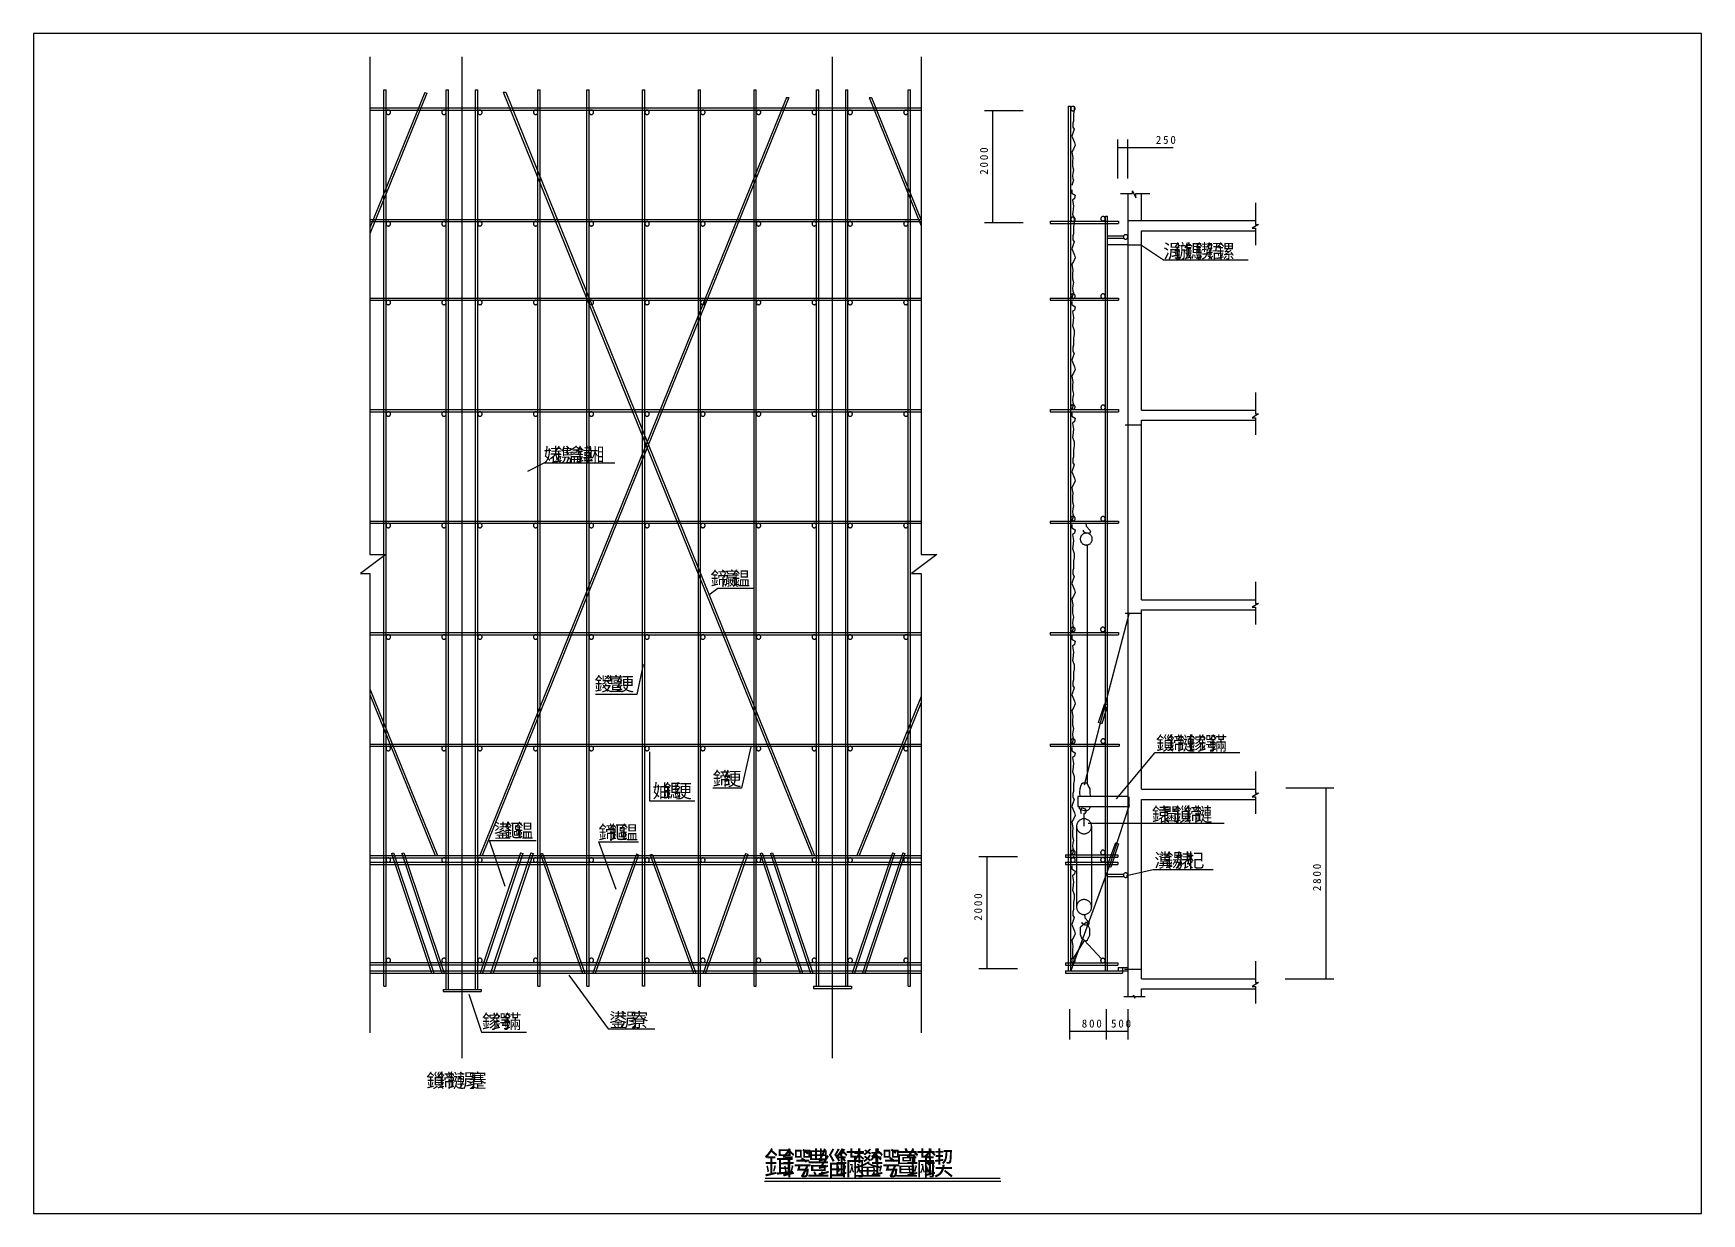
# Model space of a CAD drawing. Header units: metres. Extents: x 0 to 420, y 0 to 297.
import ezdxf

# ---------------------------------------------------------------- set-up
doc = ezdxf.new("R2010")
doc.units = ezdxf.units.M
doc.layers.add(' ', color=7, linetype='Continuous')
doc.layers.add('1', color=7, linetype='Continuous')

msp = doc.modelspace()

# ---------------------------------------------------------------- texts
at = {"layer": ' '}
for s, height, p in [('2', 2.02, (282.58, 269.17)), ('5', 2.02, (284.41, 269.17)), ('0', 2.02, (286.25, 269.17)), ('涓', 3.51, (284.46, 240.42)), ('鏃', 3.51, (287.13, 240.42)), ('鎷', 3.51, (289.8, 240.42)), ('鍥', 3.51, (292.47, 240.42)), ('铻', 3.51, (295.13, 240.42)), ('鏍', 3.51, (297.8, 240.42)), ('婊', 3.51, (128.5, 189.19)), ('鎸', 3.51, (131.17, 189.19)), ('瀹', 3.51, (133.84, 189.19)), ('鍏', 3.51, (136.51, 189.19)), ('缃', 3.51, (139.18, 189.19)), ('鍗', 3.51, (170.49, 158.06)), ('瀛', 3.51, (173.16, 158.06)), ('鎾', 3.51, (175.83, 158.06)), ('鍐', 3.51, (141.31, 131.54)), ('澶', 3.51, (143.98, 131.54)), ('绠', 3.51, (146.65, 131.54)), ('鎻', 3.51, (282.61, 116.58)), ('鍗', 3.51, (285.28, 116.58)), ('鏈', 3.51, (287.95, 116.58)), ('鎵', 3.51, (290.62, 116.58)), ('鍔', 3.51, (293.29, 116.58)), ('鏋', 3.51, (295.96, 116.58)), ('鍗', 3.51, (171.04, 107.69)), ('绠', 3.51, (173.7, 107.69)), ('妯', 3.51, (155.88, 104.59)), ('鎷', 3.51, (158.55, 104.59)), ('绠', 3.51, (161.22, 104.59)), ('鎱', 3.51, (281.6, 98.71)), ('閫', 3.51, (284.26, 98.71)), ('鎻', 3.51, (286.93, 98.71)), ('鍗', 3.51, (289.6, 98.71)), ('鏈', 3.51, (292.27, 98.71)), ('鍙', 3.51, (115.91, 94.6)), ('鏂', 3.51, (118.58, 94.6)), ('鎾', 3.51, (121.25, 94.6)), ('鍗', 3.51, (142.27, 94.16)), ('鏂', 3.51, (144.94, 94.16)), ('鎾', 3.51, (147.61, 94.16)), ('瀵', 3.51, (282.23, 87.13)), ('鍚', 3.51, (284.9, 87.13)), ('婊', 3.51, (287.57, 87.13)), ('杞', 3.51, (290.24, 87.13)), ('鎵', 3.51, (112.95, 46.58)), ('鍔', 3.51, (115.62, 46.58)), ('鏋', 3.51, (118.28, 46.58)), ('鍙', 3.51, (144.95, 47)), ('涓', 3.51, (147.62, 47)), ('寮', 3.51, (150.29, 47)), ('8', 2.02, (263.94, 46.82)), ('0', 2.02, (265.78, 46.82)), ('0', 2.02, (267.61, 46.82)), ('5', 2.02, (271.31, 46.82)), ('0', 2.02, (273.15, 46.82)), ('0', 2.02, (274.98, 46.82)), ('鎻', 3.51, (98.9, 31.72)), ('鍗', 3.51, (101.56, 31.72)), ('鏈', 3.51, (104.23, 31.72)), ('涓', 3.51, (106.9, 31.72)), ('蹇', 3.51, (109.57, 31.72)), ('鍓', 5.86, (183.94, 9.73)), ('鍔', 5.86, (188.4, 9.73)), ('澧', 5.86, (192.86, 9.73)), ('缁', 5.86, (197.33, 9.73)), ('鏋', 5.86, (201.79, 9.73)), ('鐢', 5.86, (206.25, 9.73)), ('鍔', 5.86, (210.71, 9.73)), ('澶', 5.86, (215.17, 9.73)), ('鏋', 5.86, (219.64, 9.73)), ('鍥', 5.86, (224.1, 9.73))]:
    msp.add_text(s, height=height, dxfattribs=at).set_placement(p)
for s, p in [('0', (240.32, 266.91)), ('0', (240.32, 265.07)), ('0', (240.32, 263.23)), ('2', (240.32, 261.4)), ('0', (324.17, 86.65)), ('0', (324.17, 84.81)), ('8', (324.17, 82.97)), ('0', (238.86, 79.21)), ('2', (324.17, 81.14)), ('0', (238.86, 77.37)), ('0', (238.86, 75.53)), ('2', (238.86, 73.7))]:
    msp.add_text(s, height=2.02, rotation=90, dxfattribs=at).set_placement(p)

# ---------------------------------------------------------------- linework, layer by layer
at = {"layer": ' '}
for p, q in [((107.97, 39.12), (107.97, 291.04)), ((201.18, 39.12), (201.18, 291.04)), ((249.21, 277.46), (239.48, 277.46)), ((241.5, 277.46), (241.5, 249.29)), ((273.05, 260.46), (273.05, 270.24)), ((275.52, 260.46), (275.52, 270.24)), ((273.05, 268.22), (275.52, 268.22)), ((275.52, 268.22), (286.94, 268.22)), ((249.21, 249.29), (239.48, 249.29)), ((315.36, 107.15), (327.37, 107.15)), ((325.35, 107.15), (325.35, 59.08)), ((247.75, 89.76), (238.02, 89.76)), ((240.04, 89.76), (240.04, 61.59)), ((247.75, 61.59), (238.02, 61.59)), ((315.13, 59.08), (327.37, 59.08)), ((260.84, 51.44), (260.84, 43.85)), ((270.11, 51.45), (270.11, 43.85)), ((270.11, 50.48), (270.11, 43.85)), ((275.58, 51.45), (275.58, 43.85)), ((260.84, 45.87), (270.11, 45.87)), ((270.11, 45.87), (275.58, 45.87))]:
    msp.add_line(p, q, dxfattribs=at)
for p, q in [((420, 296.97), (0, 296.97)), ((0, 296.97), (0, 0)), ((420, 0), (420, 296.97)), ((84.74, 291.04), (84.74, 165.83)), ((223.49, 291.04), (223.49, 165.83)), ((98.53, 282.12), (84.74, 248.06)), ((99.05, 281.91), (84.74, 246.56)), ((88.24, 57.21), (88.24, 282.79)), ((88.24, 282.79), (88.8, 282.79)), ((88.8, 57.21), (88.8, 282.79)), ((98.53, 282.12), (99.05, 281.91)), ((103.95, 56.43), (103.95, 282.79)), ((103.95, 282.79), (104.51, 282.79)), ((104.51, 56.43), (104.51, 282.79)), ((111.3, 56.43), (111.3, 282.79)), ((111.3, 282.79), (111.86, 282.79)), ((111.86, 56.43), (111.86, 282.79)), ((118.3, 282.15), (196.05, 90.09)), ((118.3, 282.15), (118.91, 282.15)), ((118.91, 282.15), (196.66, 90.09)), ((127.02, 57.21), (127.02, 282.79)), ((127.02, 282.79), (127.58, 282.79)), ((127.58, 57.21), (127.58, 282.79)), ((139.36, 57.21), (139.36, 282.79)), ((139.36, 282.79), (139.92, 282.79)), ((139.92, 57.21), (139.92, 282.79)), ((153.39, 57.21), (153.39, 282.79)), ((153.39, 282.79), (153.95, 282.79)), ((153.95, 57.21), (153.95, 282.79)), ((167.42, 57.21), (167.42, 282.79)), ((167.42, 282.79), (167.98, 282.79)), ((167.98, 57.21), (167.98, 282.79)), ((181.45, 57.21), (181.45, 282.79)), ((181.45, 282.79), (182.01, 282.79)), ((182.01, 57.21), (182.01, 282.79)), ((197.16, 57.21), (197.16, 282.79)), ((197.16, 282.79), (197.72, 282.79)), ((197.72, 57.21), (197.72, 282.79)), ((204.51, 57.21), (204.51, 282.79)), ((204.51, 282.79), (205.08, 282.79)), ((205.08, 57.21), (205.08, 282.79)), ((209.98, 281.91), (209.98, 281.91)), ((220.23, 57.21), (220.23, 282.79)), ((220.23, 282.79), (220.79, 282.79)), ((220.79, 57.21), (220.79, 282.79)), ((84.74, 278.24), (223.49, 278.24)), ((84.74, 277.68), (223.49, 277.68)), ((189.57, 280.81), (112.37, 90.09)), ((190.18, 280.81), (112.97, 90.09)), ((189.57, 280.81), (190.18, 280.81)), ((210.42, 280.81), (223.49, 248.52)), ((210.42, 280.81), (211.03, 280.81)), ((211.03, 280.81), (223.49, 250.01)), ((260.59, 61.05), (260.59, 278.67)), ((260.59, 278.67), (261.15, 278.67)), ((261.15, 61.05), (261.15, 278.67)), ((262, 277.57), (261.86, 276.76)), ((262, 278.64), (262, 277.57)), ((261.86, 274.87), (261.73, 274.34)), ((261.73, 274.34), (261.73, 273.39)), ((261.73, 273.39), (262, 272.85)), ((261.86, 276.76), (261.86, 275.82)), ((261.86, 275.82), (261.86, 274.87)), ((261.59, 271.64), (261.46, 271.1)), ((261.46, 271.1), (262.13, 269.49)), ((262, 272.85), (261.59, 271.64)), ((262.27, 268.81), (261.86, 267.87)), ((262.13, 269.49), (262.27, 268.81)), ((261.86, 267.87), (261.46, 267.2)), ((261.46, 267.2), (261.59, 266.12)), ((261.59, 266.12), (261.73, 265.72)), ((261.73, 265.72), (261.59, 264.77)), ((261.59, 264.77), (261.59, 263.56)), ((261.59, 263.56), (261.86, 262.62)), ((261.73, 261.81), (261.59, 261.14)), ((261.59, 261.14), (261.73, 260.47)), ((261.86, 262.62), (261.73, 261.81)), ((261.73, 260.47), (261.86, 260.06)), ((261.59, 259.25), (261.46, 258.71)), ((261.46, 257.58), (261.46, 256.77)), ((261.46, 256.77), (262.27, 256.23)), ((261.86, 260.06), (261.59, 259.25)), ((262.27, 256.23), (262.13, 255.42)), ((273.68, 256.64), (276.69, 256.64)), ((276.69, 256.64), (276.69, 257.35)), ((276.69, 257.35), (277.58, 255.58)), ((277.58, 255.58), (277.58, 256.64)), ((277.58, 256.64), (281.12, 256.64)), ((262.13, 255.42), (261.59, 255.02)), ((261.59, 255.02), (261.86, 253.54)), ((261.86, 253.54), (261.73, 251.92)), ((307.65, 254.33), (307.65, 248.92)), ((84.74, 250.18), (223.49, 250.18)), ((84.74, 249.62), (223.49, 249.62)), ((256, 249.73), (273.21, 249.73)), ((256, 249.73), (256, 249.17)), ((256, 249.17), (273.21, 249.17)), ((261.73, 251.92), (261.59, 251.52)), ((261.59, 251.52), (262, 250.31)), ((262, 249.23), (261.86, 248.42)), ((261.86, 248.42), (261.86, 247.48)), ((262, 250.31), (262, 249.23)), ((269.88, 61.05), (269.88, 250.98)), ((269.88, 250.98), (270.44, 250.98)), ((270.44, 61.05), (270.44, 250.98)), ((273.21, 249.73), (273.21, 249.17)), ((275.6, 54.62), (275.6, 249.87)), ((275.6, 249.87), (307.65, 249.87)), ((308.45, 248.92), (306.85, 247.96)), ((306.85, 247.96), (307.65, 247.96)), ((307.65, 248.92), (308.45, 248.92)), ((307.65, 247.96), (307.65, 243.66)), ((262, 244.52), (261.59, 243.3)), ((261.86, 246.54), (261.73, 246)), ((261.73, 246), (261.73, 245.05)), ((261.73, 245.05), (262, 244.52)), ((261.86, 247.48), (261.86, 246.54)), ((270.47, 246), (274.52, 246)), ((270.47, 245.41), (274.59, 245.41)), ((275.62, 243.79), (270.48, 243.79)), ((275.62, 243.79), (278.92, 243.79)), ((278.73, 243.81), (284.52, 240.03)), ((278.95, 247.32), (307.65, 247.32)), ((278.95, 202.17), (278.95, 247.32)), ((261.59, 243.3), (261.46, 242.76)), ((261.46, 242.76), (262.13, 241.15)), ((261.86, 239.53), (261.46, 238.86)), ((262.27, 240.48), (261.86, 239.53)), ((262.13, 241.15), (262.27, 240.48)), ((284.52, 240.03), (305.87, 240.03)), ((261.46, 238.86), (261.59, 237.78)), ((261.59, 237.78), (261.73, 237.38)), ((261.73, 237.38), (261.59, 236.44)), ((261.59, 236.44), (261.59, 235.22)), ((261.59, 235.22), (261.86, 234.28)), ((261.73, 233.47), (261.59, 232.8)), ((261.59, 232.8), (261.73, 232.13)), ((261.86, 231.72), (261.59, 230.91)), ((261.86, 234.28), (261.73, 233.47)), ((261.73, 232.13), (261.86, 231.72)), ((84.74, 230.38), (223.49, 230.38)), ((84.74, 229.82), (223.49, 229.82)), ((256, 230.38), (273.21, 230.38)), ((256, 230.38), (256, 229.82)), ((256, 229.82), (273.21, 229.82)), ((261.59, 230.91), (261.46, 230.38)), ((261.46, 229.52), (261.46, 228.71)), ((261.46, 228.71), (262.27, 228.17)), ((262.13, 227.36), (261.59, 226.96)), ((261.59, 226.96), (261.86, 225.48)), ((262.27, 228.17), (262.13, 227.36)), ((273.21, 230.38), (273.21, 229.82)), ((261.73, 223.86), (261.59, 223.46)), ((261.59, 223.46), (262, 222.25)), ((261.86, 225.48), (261.73, 223.86)), ((261.86, 218.48), (261.73, 217.94)), ((262, 221.17), (261.86, 220.36)), ((261.86, 220.36), (261.86, 219.42)), ((261.86, 219.42), (261.86, 218.48)), ((262, 222.25), (262, 221.17)), ((261.59, 215.24), (261.46, 214.71)), ((261.46, 214.71), (262.13, 213.09)), ((262, 216.46), (261.59, 215.24)), ((261.73, 217.94), (261.73, 217)), ((261.73, 217), (262, 216.46)), ((261.86, 211.47), (261.46, 210.8)), ((261.46, 210.8), (261.59, 209.72)), ((262.27, 212.42), (261.86, 211.47)), ((262.13, 213.09), (262.27, 212.42)), ((261.59, 209.72), (261.73, 209.32)), ((261.73, 209.32), (261.59, 208.38)), ((261.59, 208.38), (261.59, 207.17)), ((261.59, 207.17), (261.86, 206.22)), ((261.86, 206.22), (261.73, 205.41)), ((307.65, 206.63), (307.65, 201.22)), ((84.74, 202.32), (223.49, 202.32)), ((84.74, 201.76), (223.49, 201.76)), ((256, 202.32), (273.21, 202.32)), ((256, 202.32), (256, 201.76)), ((256, 201.76), (273.21, 201.76)), ((261.59, 202.86), (261.46, 202.32)), ((261.73, 205.41), (261.59, 204.74)), ((261.59, 204.74), (261.73, 204.07)), ((261.86, 203.66), (261.59, 202.86)), ((261.73, 204.07), (261.86, 203.66)), ((273.21, 202.32), (273.21, 201.76)), ((275.6, 197.71), (275.6, 202.17)), ((278.95, 202.17), (307.65, 202.17)), ((261.46, 201.46), (261.46, 200.65)), ((261.46, 200.65), (262.27, 200.11)), ((262.13, 199.31), (261.59, 198.9)), ((261.59, 198.9), (261.86, 197.42)), ((261.86, 197.42), (261.73, 195.8)), ((262.27, 200.11), (262.13, 199.31)), ((278.95, 198.38), (274.84, 198.38)), ((278.95, 199.63), (307.65, 199.63)), ((278.95, 154.47), (278.95, 199.63)), ((308.45, 201.22), (306.85, 200.26)), ((306.85, 200.26), (307.65, 200.26)), ((307.65, 201.22), (308.45, 201.22)), ((307.65, 200.26), (307.65, 195.96)), ((261.73, 195.8), (261.59, 195.4)), ((261.59, 195.4), (262, 194.19)), ((262, 194.19), (262, 193.11)), ((261.86, 190.42), (261.73, 189.88)), ((261.73, 189.88), (261.73, 188.94)), ((262, 193.11), (261.86, 192.3)), ((261.86, 192.3), (261.86, 191.36)), ((261.86, 191.36), (261.86, 190.42)), ((124.52, 186.84), (128.59, 188.87)), ((128.59, 188.87), (146.37, 188.87)), ((261.59, 187.19), (261.46, 186.65)), ((261.46, 186.65), (262.13, 185.03)), ((262, 188.4), (261.59, 187.19)), ((261.73, 188.94), (262, 188.4)), ((262.13, 185.03), (262.27, 184.36)), ((261.86, 183.42), (261.46, 182.74)), ((261.46, 182.74), (261.59, 181.67)), ((261.59, 181.67), (261.73, 181.26)), ((261.73, 181.26), (261.59, 180.32)), ((262.27, 184.36), (261.86, 183.42)), ((261.59, 180.32), (261.59, 179.11)), ((261.59, 179.11), (261.86, 178.16)), ((261.73, 177.36), (261.59, 176.68)), ((261.59, 176.68), (261.73, 176.01)), ((261.86, 178.16), (261.73, 177.36)), ((84.74, 174.26), (223.49, 174.26)), ((84.74, 173.7), (223.49, 173.7)), ((256, 174.26), (273.21, 174.26)), ((256, 174.26), (256, 173.7)), ((256, 173.7), (273.21, 173.7)), ((261.59, 174.8), (261.46, 174.26)), ((261.46, 173.4), (261.46, 172.59)), ((261.46, 172.59), (262.27, 172.06)), ((261.86, 175.61), (261.59, 174.8)), ((261.73, 176.01), (261.86, 175.61)), ((264.95, 173.7), (265.01, 172.96)), ((265.01, 172.96), (265.97, 172.01)), ((273.21, 174.26), (273.21, 174.26)), ((273.21, 174.26), (273.21, 173.7)), ((262.13, 171.25), (261.59, 170.84)), ((261.59, 170.84), (261.86, 169.36)), ((261.86, 169.36), (261.73, 167.75)), ((262.27, 172.06), (262.13, 171.25)), ((264.34, 171.56), (264.34, 171.93)), ((265.08, 171.12), (264.34, 171.56)), ((265.89, 171.19), (265.08, 171.12)), ((266.11, 171.64), (265.89, 171.19)), ((265.97, 172.01), (266.11, 171.64)), ((88.71, 165.83), (82.36, 161.08)), ((84.74, 165.83), (88.71, 165.83)), ((227.46, 165.83), (221.11, 161.08)), ((223.49, 165.83), (227.46, 165.83)), ((261.73, 167.75), (261.59, 167.34)), ((261.59, 167.34), (262, 166.13)), ((262, 165.05), (261.86, 164.25)), ((261.86, 164.25), (261.86, 163.3)), ((262, 166.13), (262, 165.05)), ((82.36, 161.08), (84.74, 161.08)), ((84.74, 161.08), (84.74, 45.46)), ((221.11, 161.08), (223.49, 161.08)), ((223.49, 161.08), (223.49, 45.46)), ((262, 160.34), (261.59, 159.13)), ((261.86, 162.36), (261.73, 161.82)), ((261.73, 161.82), (261.73, 160.88)), ((261.73, 160.88), (262, 160.34)), ((261.86, 163.3), (261.86, 162.36)), ((170.08, 155.73), (172.29, 157.39)), ((172.29, 157.39), (181.23, 157.39)), ((261.59, 159.13), (261.46, 158.59)), ((261.46, 158.59), (262.13, 156.97)), ((262.27, 156.3), (261.86, 155.36)), ((262.13, 156.97), (262.27, 156.3)), ((307.65, 158.93), (307.65, 153.52)), ((261.86, 155.36), (261.46, 154.68)), ((261.46, 154.68), (261.59, 153.61)), ((261.59, 153.61), (261.73, 153.2)), ((261.73, 153.2), (261.59, 152.26)), ((261.59, 152.26), (261.59, 151.05)), ((275.6, 150.02), (275.6, 154.47)), ((278.95, 154.47), (307.65, 154.47)), ((278.95, 151.93), (307.65, 151.93)), ((278.95, 106.78), (278.95, 151.93)), ((308.45, 153.52), (306.85, 152.56)), ((306.85, 152.56), (307.65, 152.56)), ((307.65, 153.52), (308.45, 153.52)), ((307.65, 152.56), (307.65, 148.26)), ((261.59, 151.05), (261.86, 150.11)), ((261.73, 149.3), (261.59, 148.62)), ((261.59, 148.62), (261.73, 147.95)), ((261.86, 147.55), (261.59, 146.74)), ((261.86, 150.11), (261.73, 149.3)), ((261.73, 147.95), (261.86, 147.55)), ((275.85, 151.17), (268.5, 123.04)), ((278.95, 151.02), (274.84, 151.02)), ((84.74, 146.2), (223.49, 146.2)), ((84.74, 145.64), (223.49, 145.64)), ((256, 146.2), (273.21, 146.2)), ((256, 146.2), (256, 145.64)), ((256, 145.64), (273.21, 145.64)), ((261.59, 146.74), (261.46, 146.2)), ((261.46, 145.34), (261.46, 144.54)), ((261.46, 144.54), (262.27, 144)), ((262.13, 143.19), (261.59, 142.79)), ((262.27, 144), (262.13, 143.19)), ((273.21, 146.2), (273.21, 145.64)), ((261.59, 142.79), (261.86, 141.3)), ((261.73, 139.69), (261.59, 139.28)), ((261.59, 139.28), (262, 138.07)), ((261.86, 141.3), (261.73, 139.69)), ((153.53, 138.16), (151.93, 130.58)), ((262, 136.99), (261.86, 136.19)), ((261.86, 136.19), (261.86, 135.24)), ((261.86, 135.24), (261.86, 134.3)), ((262, 138.07), (262, 136.99)), ((84.74, 132.08), (101.74, 90.09)), ((84.74, 130.58), (101.13, 90.09)), ((151.93, 130.58), (141.55, 130.58)), ((261.59, 131.07), (261.46, 130.53)), ((261.46, 130.53), (262.13, 128.92)), ((262, 132.28), (261.59, 131.07)), ((261.86, 134.3), (261.73, 133.76)), ((261.73, 133.76), (261.73, 132.82)), ((261.73, 132.82), (262, 132.28)), ((223.49, 130.13), (207.28, 90.09)), ((223.49, 128.63), (207.89, 90.09)), ((261.86, 127.3), (261.46, 126.63)), ((261.46, 126.63), (261.59, 125.55)), ((262.27, 128.24), (261.86, 127.3)), ((262.13, 128.92), (262.27, 128.24)), ((268.18, 123.6), (269.75, 128.35)), ((270.42, 128.05), (268.96, 123.2)), ((269.69, 128.35), (270.42, 128.05)), ((261.59, 125.55), (261.73, 125.14)), ((261.73, 125.14), (261.59, 124.2)), ((261.59, 124.2), (261.59, 122.99)), ((261.59, 122.99), (261.86, 122.05)), ((261.86, 122.05), (261.73, 121.24)), ((268.5, 123.04), (264.53, 107.82)), ((268.96, 123.2), (268.18, 123.6)), ((84.74, 118.15), (223.49, 118.15)), ((256, 118.15), (273.33, 118.15)), ((256, 118.15), (256, 117.58)), ((261.59, 118.68), (261.46, 118.14)), ((261.73, 121.24), (261.59, 120.57)), ((261.59, 120.57), (261.73, 119.89)), ((261.86, 119.49), (261.59, 118.68)), ((261.73, 119.89), (261.86, 119.49)), ((273.33, 118.15), (273.33, 117.58)), ((84.74, 117.58), (223.49, 117.58)), ((155.12, 116.23), (155.12, 103.87)), ((180.67, 117.43), (178.27, 107.06)), ((256, 117.58), (273.33, 117.58)), ((261.46, 117.29), (261.46, 116.48)), ((261.46, 116.48), (262.27, 115.94)), ((262.13, 115.13), (261.59, 114.73)), ((261.59, 114.73), (261.86, 113.25)), ((262.27, 115.94), (262.13, 115.13)), ((272.66, 104.34), (282.42, 116.02)), ((282.42, 116.02), (303.72, 116.02)), ((261.73, 111.63), (261.59, 111.23)), ((261.59, 111.23), (262, 110.01)), ((261.86, 113.25), (261.73, 111.63)), ((262, 110.01), (262, 108.94)), ((307.65, 111.23), (307.65, 105.82)), ((178.27, 107.06), (171.09, 107.06)), ((261.86, 106.24), (261.73, 105.7)), ((261.73, 105.7), (261.73, 104.76)), ((262, 108.94), (261.86, 108.13)), ((261.86, 108.13), (261.86, 107.19)), ((261.86, 107.19), (261.86, 106.24)), ((263.49, 106.85), (263.36, 106.07)), ((263.36, 106.07), (263.36, 105.64)), ((263.36, 105.64), (263.44, 105.3)), ((263.44, 105.3), (263.44, 105.04)), ((263.44, 105.04), (263.44, 105)), ((263.7, 107.75), (263.49, 106.85)), ((263.87, 108.09), (263.7, 107.75)), ((264.22, 108.27), (263.87, 108.09)), ((264.73, 108.27), (264.22, 108.27)), ((265.29, 108.27), (264.73, 108.27)), ((265.55, 107.71), (265.29, 108.27)), ((266.07, 106.89), (265.55, 107.71)), ((266.07, 106.12), (266.07, 106.89)), ((266.11, 104.96), (266.07, 106.12)), ((275.6, 102.32), (275.6, 106.78)), ((278.95, 106.78), (307.65, 106.78)), ((308.45, 105.82), (306.85, 104.86)), ((307.65, 105.82), (308.45, 105.82)), ((155.12, 103.87), (166.49, 103.87)), ((261.59, 103.01), (261.46, 102.47)), ((261.46, 102.47), (262.13, 100.86)), ((262, 104.22), (261.59, 103.01)), ((261.73, 104.76), (262, 104.22)), ((262.13, 100.86), (262.27, 100.18)), ((275.6, 104.95), (262.94, 104.95)), ((262.94, 104.95), (262.94, 102.4)), ((262.94, 102.4), (275.78, 102.4)), ((263.35, 101.89), (263.35, 102.39)), ((263.9, 101.48), (263.35, 101.89)), ((263.81, 101.94), (263.62, 101.39)), ((263.62, 101.39), (263.67, 100.93)), ((263.67, 100.93), (263.81, 100.66)), ((264.12, 101.98), (263.81, 101.94)), ((264.54, 101.35), (263.9, 101.48)), ((264.86, 101.8), (264.12, 101.98)), ((264.53, 97.46), (264.53, 100.8)), ((264.53, 100.8), (264.86, 100.8)), ((265.18, 101.35), (264.54, 101.35)), ((265.04, 101.53), (264.86, 101.8)), ((264.86, 100.8), (265.04, 101.12)), ((265.04, 101.12), (265.04, 101.53)), ((265.54, 101.53), (265.18, 101.35)), ((265.82, 101.8), (265.54, 101.53)), ((266, 102.08), (265.82, 101.8)), ((266.09, 102.39), (266, 102.08)), ((275.85, 102.8), (270.84, 87.33)), ((275.79, 104.84), (275.79, 102.22)), ((278.95, 104.23), (307.65, 104.23)), ((278.95, 59.08), (278.95, 104.23)), ((306.85, 104.86), (307.65, 104.86)), ((307.65, 104.86), (307.65, 100.56)), ((261.86, 99.24), (261.46, 98.57)), ((261.46, 98.57), (261.59, 97.49)), ((261.59, 97.49), (261.73, 97.09)), ((261.73, 97.09), (261.59, 96.14)), ((262.27, 100.18), (261.86, 99.24)), ((262.64, 97.46), (262.64, 77.14)), ((265.54, 98.21), (299.83, 98.21)), ((266.41, 97.46), (266.41, 77.14)), ((118.8, 82.34), (114.81, 93.9)), ((114.81, 93.9), (126.56, 93.9)), ((146.74, 81.55), (142.35, 93.51)), ((142.35, 93.51), (152.33, 93.51)), ((261.59, 96.14), (261.59, 94.93)), ((261.59, 94.93), (261.86, 93.99)), ((261.73, 93.18), (261.59, 92.51)), ((261.59, 92.51), (261.73, 91.83)), ((261.86, 93.99), (261.73, 93.18)), ((270.46, 87.59), (272.52, 93.34)), ((273.22, 93.05), (271.22, 87.17)), ((272.52, 93.28), (273.22, 93.05)), ((84.74, 90.09), (223.49, 90.09)), ((84.74, 89.53), (223.49, 89.53)), ((84.74, 88.4), (223.49, 88.4)), ((90.14, 90.6), (90.67, 90.77)), ((90.14, 90.6), (100.22, 60.5)), ((90.67, 90.77), (100.81, 60.5)), ((92.74, 90.6), (93.27, 90.77)), ((92.74, 90.6), (102.82, 60.5)), ((93.27, 90.77), (103.42, 60.5)), ((122.66, 90.77), (112.52, 60.5)), ((123.2, 90.6), (113.11, 60.5)), ((125.27, 90.77), (115.12, 60.5)), ((125.8, 90.6), (115.72, 60.5)), ((122.66, 90.77), (123.2, 90.6)), ((125.27, 90.77), (125.8, 90.6)), ((128.17, 90.6), (127.64, 90.41)), ((127.64, 90.41), (138.24, 60.5)), ((128.17, 90.6), (138.84, 60.5)), ((128.17, 90.6), (128.17, 90.6)), ((151.83, 90.48), (140.81, 60.5)), ((152.36, 90.28), (141.41, 60.5)), ((152.36, 90.28), (151.83, 90.48)), ((152.36, 90.28), (152.36, 90.28)), ((155.25, 90.28), (155.77, 90.48)), ((155.25, 90.28), (166.19, 60.5)), ((155.77, 90.48), (166.79, 60.5)), ((179.31, 90.6), (168.64, 60.5)), ((179.84, 90.41), (169.23, 60.5)), ((179.31, 90.6), (179.84, 90.41)), ((182.97, 90.6), (183.5, 90.77)), ((182.97, 90.6), (193.05, 60.5)), ((183.5, 90.77), (193.64, 60.5)), ((185.57, 90.6), (186.1, 90.77)), ((185.57, 90.6), (195.65, 60.5)), ((186.1, 90.77), (196.25, 60.5)), ((216.26, 90.77), (206.11, 60.5)), ((216.79, 90.6), (206.71, 60.5)), ((218.86, 90.77), (208.72, 60.5)), ((219.39, 90.6), (209.31, 60.5)), ((216.26, 90.77), (216.79, 90.6)), ((218.86, 90.77), (219.39, 90.6)), ((259.81, 90.27), (273.05, 90.27)), ((259.81, 90.27), (259.81, 89.71)), ((259.81, 89.71), (273.05, 89.71)), ((259.81, 88.43), (273.05, 88.43)), ((259.81, 88.43), (259.81, 87.87)), ((261.59, 90.62), (261.46, 90.08)), ((261.86, 91.43), (261.59, 90.62)), ((261.73, 91.83), (261.86, 91.43)), ((261.86, 91.81), (261.74, 91.43)), ((261.86, 89.97), (261.74, 89.59)), ((273.05, 90.27), (273.05, 89.71)), ((273.05, 88.43), (273.05, 87.87)), ((84.74, 87.84), (223.49, 87.84)), ((259.81, 87.87), (273.05, 87.87)), ((271, 87.84), (261.15, 61.05)), ((261.46, 87.54), (261.46, 86.74)), ((261.46, 86.74), (262.27, 86.2)), ((262.13, 85.39), (261.59, 84.98)), ((261.59, 84.98), (261.86, 83.5)), ((262.27, 86.2), (262.13, 85.39)), ((270.46, 87.52), (270.57, 87.84)), ((271.22, 87.17), (270.46, 87.52)), ((270.47, 85.4), (274.52, 85.4)), ((270.47, 84.8), (274.59, 84.8)), ((271.45, 87.84), (271.22, 87.17)), ((275.22, 85.11), (281.94, 86.6)), ((281.94, 86.6), (297.02, 86.6)), ((261.73, 81.89), (261.59, 81.48)), ((261.59, 81.48), (262, 80.27)), ((261.86, 83.5), (261.73, 81.89)), ((262, 80.27), (262, 79.19)), ((261.86, 76.5), (261.73, 75.96)), ((261.73, 75.96), (261.73, 75.02)), ((262, 79.19), (261.86, 78.39)), ((261.86, 78.39), (261.86, 77.44)), ((261.86, 77.44), (261.86, 76.5)), ((261.59, 73.27), (261.46, 72.73)), ((261.46, 72.73), (262.13, 71.11)), ((262, 74.48), (261.59, 73.27)), ((261.73, 75.02), (262, 74.48)), ((263.72, 72.18), (263.58, 71.96)), ((263.58, 71.96), (263.58, 70.19)), ((265.08, 73.28), (263.72, 72.18)), ((264.02, 72.99), (264.02, 73.36)), ((264.76, 72.55), (264.02, 72.99)), ((264.61, 75.35), (264.68, 74.39)), ((264.68, 74.39), (265.64, 73.43)), ((265.57, 72.62), (264.76, 72.55)), ((265.35, 73.21), (264.98, 73.28)), ((265.49, 72.69), (265.35, 73.21)), ((266.01, 71.66), (265.49, 72.69)), ((265.79, 73.06), (265.57, 72.62)), ((265.64, 73.43), (265.79, 73.06)), ((266.01, 70.92), (266.01, 71.66)), ((261.86, 69.5), (261.46, 68.83)), ((261.46, 68.83), (261.59, 67.75)), ((261.59, 67.75), (261.73, 67.34)), ((261.73, 67.34), (261.59, 66.4)), ((264.61, 68.86), (261.81, 64.21)), ((262.27, 70.44), (261.86, 69.5)), ((262.13, 71.11), (262.27, 70.44)), ((263.58, 70.19), (263.87, 69.38)), ((263.87, 69.38), (264.68, 68.71)), ((264.53, 68.79), (268.91, 64.11)), ((264.68, 68.71), (265.05, 68.64)), ((265.05, 68.64), (265.42, 68.86)), ((265.42, 68.86), (266.01, 70.04)), ((266.01, 70.04), (266.01, 70.92)), ((84.74, 63.15), (223.49, 63.15)), ((259.81, 63.08), (273.05, 63.08)), ((259.81, 63.08), (259.81, 62.52)), ((261.59, 66.4), (261.59, 65.19)), ((261.59, 65.19), (261.73, 63.44)), ((261.73, 63.44), (261.59, 62.77)), ((273.05, 63.08), (273.05, 62.52)), ((307.65, 63.54), (307.65, 58.12)), ((84.74, 62.59), (223.49, 62.59)), ((84.74, 61.06), (223.49, 61.06)), ((84.74, 60.5), (223.49, 60.5)), ((134.77, 60.02), (144.75, 46.46)), ((259.81, 62.52), (273.05, 62.52)), ((259.81, 61.05), (269.41, 61.05)), ((259.81, 61.05), (259.81, 60.49)), ((259.81, 60.49), (274.24, 60.49)), ((261.59, 62.77), (261.64, 62.52)), ((265.87, 61.05), (275.6, 61.05)), ((273.1, 61.9), (275.6, 61.9)), ((273.1, 61.9), (273.1, 61.05)), ((274.24, 61.9), (274.24, 60.49)), ((274.72, 61.47), (278.99, 61.47)), ((275.6, 54.62), (275.6, 59.08)), ((278.95, 59.08), (307.65, 59.08)), ((88.24, 57.21), (88.8, 57.21)), ((103.17, 56.43), (112.77, 56.43)), ((103.17, 56.43), (103.17, 55.87)), ((103.17, 55.87), (112.77, 55.87)), ((109.62, 55.23), (112.81, 45.67)), ((112.77, 56.43), (112.77, 55.87)), ((127.02, 57.21), (127.58, 57.21)), ((139.36, 57.21), (139.92, 57.21)), ((153.95, 57.21), (153.39, 57.21)), ((167.42, 57.21), (167.98, 57.21)), ((181.45, 57.21), (182.01, 57.21)), ((196.38, 57.21), (205.98, 57.21)), ((196.38, 57.21), (196.38, 56.65)), ((196.38, 56.65), (205.98, 56.65)), ((205.98, 57.21), (205.98, 56.65)), ((220.23, 57.21), (220.79, 57.21)), ((274.54, 54.62), (276.99, 54.62)), ((276.99, 54.62), (276.99, 54.94)), ((276.99, 54.94), (277.3, 54.18)), ((277.3, 54.18), (277.3, 54.62)), ((277.3, 54.62), (279.9, 54.62)), ((278.95, 54.62), (278.95, 56.53)), ((278.95, 56.53), (307.65, 56.53)), ((308.45, 58.12), (306.85, 57.16)), ((306.85, 57.16), (307.65, 57.16)), ((307.65, 58.12), (308.45, 58.12)), ((307.65, 57.16), (307.65, 52.86)), ((144.75, 46.46), (156.44, 46.46)), ((112.81, 45.67), (124.18, 45.67)), ((184.24, 8.95), (243.41, 8.95)), ((184.05, 8.19), (243.6, 8.19)), ((0, 0), (420, 0))]:
    msp.add_line(p, q)
for points in [[(89.92, 277.12), (89.92, 277.18), (89.91, 277.23), (89.9, 277.28), (89.88, 277.34), (89.85, 277.38), (89.83, 277.43), (89.79, 277.48), (89.76, 277.52), (89.72, 277.55), (89.67, 277.59), (89.62, 277.62), (89.57, 277.64), (89.52, 277.66), (89.47, 277.67), (89.41, 277.68), (89.36, 277.68), (89.3, 277.68), (89.25, 277.67), (89.2, 277.66), (89.14, 277.64), (89.09, 277.62), (89.05, 277.59), (89, 277.55), (88.96, 277.52), (88.93, 277.48), (88.89, 277.43), (88.86, 277.38), (88.84, 277.34), (88.82, 277.28), (88.81, 277.23), (88.8, 277.18), (88.8, 277.12), (88.8, 277.07), (88.81, 277.01), (88.82, 276.96), (88.84, 276.91), (88.86, 276.86), (88.89, 276.81), (88.93, 276.76), (88.96, 276.72), (89, 276.69), (89.05, 276.65), (89.09, 276.63), (89.14, 276.6), (89.2, 276.58), (89.25, 276.57), (89.3, 276.56), (89.36, 276.56), (89.41, 276.56), (89.47, 276.57), (89.52, 276.58), (89.57, 276.6), (89.62, 276.63), (89.67, 276.65), (89.72, 276.69), (89.76, 276.72), (89.79, 276.76), (89.83, 276.81), (89.85, 276.86), (89.88, 276.91), (89.9, 276.96), (89.91, 277.01), (89.92, 277.07), (89.92, 277.12)], [(103.95, 277.12), (103.95, 277.18), (103.94, 277.23), (103.93, 277.28), (103.91, 277.34), (103.88, 277.38), (103.86, 277.43), (103.82, 277.48), (103.79, 277.52), (103.74, 277.55), (103.7, 277.59), (103.65, 277.62), (103.6, 277.64), (103.55, 277.66), (103.5, 277.67), (103.44, 277.68), (103.39, 277.68), (103.33, 277.68), (103.28, 277.67), (103.23, 277.66), (103.17, 277.64), (103.12, 277.62), (103.08, 277.59), (103.03, 277.55), (102.99, 277.52), (102.95, 277.48), (102.92, 277.43), (102.89, 277.38), (102.87, 277.34), (102.85, 277.28), (102.84, 277.23), (102.83, 277.18), (102.83, 277.12), (102.83, 277.07), (102.84, 277.01), (102.85, 276.96), (102.87, 276.91), (102.89, 276.86), (102.92, 276.81), (102.95, 276.76), (102.99, 276.72), (103.03, 276.69), (103.08, 276.65), (103.12, 276.63), (103.17, 276.6), (103.23, 276.58), (103.28, 276.57), (103.33, 276.56), (103.39, 276.56), (103.44, 276.56), (103.5, 276.57), (103.55, 276.58), (103.6, 276.6), (103.65, 276.63), (103.7, 276.65), (103.74, 276.69), (103.79, 276.72), (103.82, 276.76), (103.86, 276.81), (103.88, 276.86), (103.91, 276.91), (103.93, 276.96), (103.94, 277.01), (103.95, 277.07), (103.95, 277.12)], [(112.99, 277.12), (112.98, 277.18), (112.98, 277.23), (112.96, 277.28), (112.94, 277.34), (112.92, 277.38), (112.89, 277.43), (112.86, 277.48), (112.82, 277.52), (112.78, 277.55), (112.74, 277.59), (112.69, 277.62), (112.64, 277.64), (112.59, 277.66), (112.53, 277.67), (112.48, 277.68), (112.42, 277.68), (112.37, 277.68), (112.32, 277.67), (112.26, 277.66), (112.21, 277.64), (112.16, 277.62), (112.11, 277.59), (112.07, 277.55), (112.03, 277.52), (111.99, 277.48), (111.96, 277.43), (111.93, 277.38), (111.91, 277.34), (111.89, 277.28), (111.87, 277.23), (111.87, 277.18), (111.86, 277.12), (111.87, 277.07), (111.87, 277.01), (111.89, 276.96), (111.91, 276.91), (111.93, 276.86), (111.96, 276.81), (111.99, 276.76), (112.03, 276.72), (112.07, 276.69), (112.11, 276.65), (112.16, 276.63), (112.21, 276.6), (112.26, 276.58), (112.32, 276.57), (112.37, 276.56), (112.42, 276.56), (112.48, 276.56), (112.53, 276.57), (112.59, 276.58), (112.64, 276.6), (112.69, 276.63), (112.74, 276.65), (112.78, 276.69), (112.82, 276.72), (112.86, 276.76), (112.89, 276.81), (112.92, 276.86), (112.94, 276.91), (112.96, 276.96), (112.98, 277.01), (112.98, 277.07), (112.99, 277.12)], [(127.02, 277.12), (127.01, 277.18), (127, 277.23), (126.99, 277.28), (126.97, 277.34), (126.95, 277.38), (126.92, 277.43), (126.89, 277.48), (126.85, 277.52), (126.81, 277.55), (126.77, 277.59), (126.72, 277.62), (126.67, 277.64), (126.62, 277.66), (126.56, 277.67), (126.51, 277.68), (126.45, 277.68), (126.4, 277.68), (126.34, 277.67), (126.29, 277.66), (126.24, 277.64), (126.19, 277.62), (126.14, 277.59), (126.1, 277.55), (126.06, 277.52), (126.02, 277.48), (125.99, 277.43), (125.96, 277.38), (125.94, 277.34), (125.92, 277.28), (125.9, 277.23), (125.9, 277.18), (125.89, 277.12), (125.9, 277.07), (125.9, 277.01), (125.92, 276.96), (125.94, 276.91), (125.96, 276.86), (125.99, 276.81), (126.02, 276.76), (126.06, 276.72), (126.1, 276.69), (126.14, 276.65), (126.19, 276.63), (126.24, 276.6), (126.29, 276.58), (126.34, 276.57), (126.4, 276.56), (126.45, 276.56), (126.51, 276.56), (126.56, 276.57), (126.62, 276.58), (126.67, 276.6), (126.72, 276.63), (126.77, 276.65), (126.81, 276.69), (126.85, 276.72), (126.89, 276.76), (126.92, 276.81), (126.95, 276.86), (126.97, 276.91), (126.99, 276.96), (127, 277.01), (127.01, 277.07), (127.02, 277.12)], [(141.04, 277.12), (141.04, 277.18), (141.03, 277.23), (141.02, 277.28), (141, 277.34), (140.98, 277.38), (140.95, 277.43), (140.92, 277.48), (140.88, 277.52), (140.84, 277.55), (140.8, 277.59), (140.75, 277.62), (140.7, 277.64), (140.65, 277.66), (140.59, 277.67), (140.54, 277.68), (140.48, 277.68), (140.43, 277.68), (140.37, 277.67), (140.32, 277.66), (140.27, 277.64), (140.22, 277.62), (140.17, 277.59), (140.13, 277.55), (140.09, 277.52), (140.05, 277.48), (140.02, 277.43), (139.99, 277.38), (139.96, 277.34), (139.95, 277.28), (139.93, 277.23), (139.92, 277.18), (139.92, 277.12), (139.92, 277.07), (139.93, 277.01), (139.95, 276.96), (139.96, 276.91), (139.99, 276.86), (140.02, 276.81), (140.05, 276.76), (140.09, 276.72), (140.13, 276.69), (140.17, 276.65), (140.22, 276.63), (140.27, 276.6), (140.32, 276.58), (140.37, 276.57), (140.43, 276.56), (140.48, 276.56), (140.54, 276.56), (140.59, 276.57), (140.65, 276.58), (140.7, 276.6), (140.75, 276.63), (140.8, 276.65), (140.84, 276.69), (140.88, 276.72), (140.92, 276.76), (140.95, 276.81), (140.98, 276.86), (141, 276.91), (141.02, 276.96), (141.03, 277.01), (141.04, 277.07), (141.04, 277.12)], [(155.07, 277.12), (155.07, 277.18), (155.06, 277.23), (155.05, 277.28), (155.03, 277.34), (155.01, 277.38), (154.98, 277.43), (154.95, 277.48), (154.91, 277.52), (154.87, 277.55), (154.82, 277.59), (154.78, 277.62), (154.73, 277.64), (154.68, 277.66), (154.62, 277.67), (154.57, 277.68), (154.51, 277.68), (154.46, 277.68), (154.4, 277.67), (154.35, 277.66), (154.3, 277.64), (154.25, 277.62), (154.2, 277.59), (154.16, 277.55), (154.12, 277.52), (154.08, 277.48), (154.05, 277.43), (154.02, 277.38), (153.99, 277.34), (153.98, 277.28), (153.96, 277.23), (153.95, 277.18), (153.95, 277.12), (153.95, 277.07), (153.96, 277.01), (153.98, 276.96), (153.99, 276.91), (154.02, 276.86), (154.05, 276.81), (154.08, 276.76), (154.12, 276.72), (154.16, 276.69), (154.2, 276.65), (154.25, 276.63), (154.3, 276.6), (154.35, 276.58), (154.4, 276.57), (154.46, 276.56), (154.51, 276.56), (154.57, 276.56), (154.62, 276.57), (154.68, 276.58), (154.73, 276.6), (154.78, 276.63), (154.82, 276.65), (154.87, 276.69), (154.91, 276.72), (154.95, 276.76), (154.98, 276.81), (155.01, 276.86), (155.03, 276.91), (155.05, 276.96), (155.06, 277.01), (155.07, 277.07), (155.07, 277.12)], [(169.1, 277.12), (169.1, 277.18), (169.09, 277.23), (169.08, 277.28), (169.06, 277.34), (169.04, 277.38), (169.01, 277.43), (168.98, 277.48), (168.94, 277.52), (168.9, 277.55), (168.85, 277.59), (168.81, 277.62), (168.76, 277.64), (168.7, 277.66), (168.65, 277.67), (168.6, 277.68), (168.54, 277.68), (168.49, 277.68), (168.43, 277.67), (168.38, 277.66), (168.33, 277.64), (168.28, 277.62), (168.23, 277.59), (168.19, 277.55), (168.14, 277.52), (168.11, 277.48), (168.08, 277.43), (168.05, 277.38), (168.02, 277.34), (168, 277.28), (167.99, 277.23), (167.98, 277.18), (167.98, 277.12), (167.98, 277.07), (167.99, 277.01), (168, 276.96), (168.02, 276.91), (168.05, 276.86), (168.08, 276.81), (168.11, 276.76), (168.14, 276.72), (168.19, 276.69), (168.23, 276.65), (168.28, 276.63), (168.33, 276.6), (168.38, 276.58), (168.43, 276.57), (168.49, 276.56), (168.54, 276.56), (168.6, 276.56), (168.65, 276.57), (168.7, 276.58), (168.76, 276.6), (168.81, 276.63), (168.85, 276.65), (168.9, 276.69), (168.94, 276.72), (168.98, 276.76), (169.01, 276.81), (169.04, 276.86), (169.06, 276.91), (169.08, 276.96), (169.09, 277.01), (169.1, 277.07), (169.1, 277.12)], [(183.13, 277.12), (183.13, 277.18), (183.12, 277.23), (183.11, 277.28), (183.09, 277.34), (183.07, 277.38), (183.04, 277.43), (183, 277.48), (182.97, 277.52), (182.93, 277.55), (182.88, 277.59), (182.84, 277.62), (182.79, 277.64), (182.73, 277.66), (182.68, 277.67), (182.63, 277.68), (182.57, 277.68), (182.52, 277.68), (182.46, 277.67), (182.41, 277.66), (182.36, 277.64), (182.31, 277.62), (182.26, 277.59), (182.21, 277.55), (182.17, 277.52), (182.14, 277.48), (182.1, 277.43), (182.08, 277.38), (182.05, 277.34), (182.03, 277.28), (182.02, 277.23), (182.01, 277.18), (182.01, 277.12), (182.01, 277.07), (182.02, 277.01), (182.03, 276.96), (182.05, 276.91), (182.08, 276.86), (182.1, 276.81), (182.14, 276.76), (182.17, 276.72), (182.21, 276.69), (182.26, 276.65), (182.31, 276.63), (182.36, 276.6), (182.41, 276.58), (182.46, 276.57), (182.52, 276.56), (182.57, 276.56), (182.63, 276.56), (182.68, 276.57), (182.73, 276.58), (182.79, 276.6), (182.84, 276.63), (182.88, 276.65), (182.93, 276.69), (182.97, 276.72), (183, 276.76), (183.04, 276.81), (183.07, 276.86), (183.09, 276.91), (183.11, 276.96), (183.12, 277.01), (183.13, 277.07), (183.13, 277.12)], [(197.16, 277.12), (197.16, 277.18), (197.15, 277.23), (197.14, 277.28), (197.12, 277.34), (197.09, 277.38), (197.07, 277.43), (197.03, 277.48), (197, 277.52), (196.96, 277.55), (196.91, 277.59), (196.86, 277.62), (196.81, 277.64), (196.76, 277.66), (196.71, 277.67), (196.66, 277.68), (196.6, 277.68), (196.55, 277.68), (196.49, 277.67), (196.44, 277.66), (196.39, 277.64), (196.34, 277.62), (196.29, 277.59), (196.24, 277.55), (196.2, 277.52), (196.17, 277.48), (196.13, 277.43), (196.11, 277.38), (196.08, 277.34), (196.06, 277.28), (196.05, 277.23), (196.04, 277.18), (196.04, 277.12), (196.04, 277.07), (196.05, 277.01), (196.06, 276.96), (196.08, 276.91), (196.11, 276.86), (196.13, 276.81), (196.17, 276.76), (196.2, 276.72), (196.24, 276.69), (196.29, 276.65), (196.34, 276.63), (196.39, 276.6), (196.44, 276.58), (196.49, 276.57), (196.55, 276.56), (196.6, 276.56), (196.66, 276.56), (196.71, 276.57), (196.76, 276.58), (196.81, 276.6), (196.86, 276.63), (196.91, 276.65), (196.96, 276.69), (197, 276.72), (197.03, 276.76), (197.07, 276.81), (197.09, 276.86), (197.12, 276.91), (197.14, 276.96), (197.15, 277.01), (197.16, 277.07), (197.16, 277.12)], [(206.2, 277.12), (206.19, 277.18), (206.19, 277.23), (206.17, 277.28), (206.15, 277.34), (206.13, 277.38), (206.1, 277.43), (206.07, 277.48), (206.03, 277.52), (205.99, 277.55), (205.95, 277.59), (205.9, 277.62), (205.85, 277.64), (205.8, 277.66), (205.75, 277.67), (205.69, 277.68), (205.64, 277.68), (205.58, 277.68), (205.53, 277.67), (205.47, 277.66), (205.42, 277.64), (205.37, 277.62), (205.32, 277.59), (205.28, 277.55), (205.24, 277.52), (205.2, 277.48), (205.17, 277.43), (205.14, 277.38), (205.12, 277.34), (205.1, 277.28), (205.09, 277.23), (205.08, 277.18), (205.08, 277.12), (205.08, 277.07), (205.09, 277.01), (205.1, 276.96), (205.12, 276.91), (205.14, 276.86), (205.17, 276.81), (205.2, 276.76), (205.24, 276.72), (205.28, 276.69), (205.32, 276.65), (205.37, 276.63), (205.42, 276.6), (205.47, 276.58), (205.53, 276.57), (205.58, 276.56), (205.64, 276.56), (205.69, 276.56), (205.75, 276.57), (205.8, 276.58), (205.85, 276.6), (205.9, 276.63), (205.95, 276.65), (205.99, 276.69), (206.03, 276.72), (206.07, 276.76), (206.1, 276.81), (206.13, 276.86), (206.15, 276.91), (206.17, 276.96), (206.19, 277.01), (206.19, 277.07), (206.2, 277.12)], [(220.23, 277.12), (220.22, 277.18), (220.22, 277.23), (220.2, 277.28), (220.18, 277.34), (220.16, 277.38), (220.13, 277.43), (220.1, 277.48), (220.06, 277.52), (220.02, 277.55), (219.98, 277.59), (219.93, 277.62), (219.88, 277.64), (219.83, 277.66), (219.78, 277.67), (219.72, 277.68), (219.67, 277.68), (219.61, 277.68), (219.56, 277.67), (219.5, 277.66), (219.45, 277.64), (219.4, 277.62), (219.35, 277.59), (219.31, 277.55), (219.27, 277.52), (219.23, 277.48), (219.2, 277.43), (219.17, 277.38), (219.15, 277.34), (219.13, 277.28), (219.12, 277.23), (219.11, 277.18), (219.1, 277.12), (219.11, 277.07), (219.12, 277.01), (219.13, 276.96), (219.15, 276.91), (219.17, 276.86), (219.2, 276.81), (219.23, 276.76), (219.27, 276.72), (219.31, 276.69), (219.35, 276.65), (219.4, 276.63), (219.45, 276.6), (219.5, 276.58), (219.56, 276.57), (219.61, 276.56), (219.67, 276.56), (219.72, 276.56), (219.78, 276.57), (219.83, 276.58), (219.88, 276.6), (219.93, 276.63), (219.98, 276.65), (220.02, 276.69), (220.06, 276.72), (220.1, 276.76), (220.13, 276.81), (220.16, 276.86), (220.18, 276.91), (220.2, 276.96), (220.22, 277.01), (220.22, 277.07), (220.23, 277.12)], [(262.27, 278.06), (262.27, 278.11), (262.26, 278.17), (262.25, 278.22), (262.23, 278.27), (262.21, 278.32), (262.18, 278.37), (262.14, 278.41), (262.11, 278.45), (262.07, 278.49), (262.02, 278.52), (261.98, 278.55), (261.93, 278.57), (261.87, 278.59), (261.82, 278.61), (261.77, 278.61), (261.71, 278.62), (261.66, 278.61), (261.6, 278.61), (261.55, 278.59), (261.5, 278.57), (261.45, 278.55), (261.4, 278.52), (261.35, 278.49), (261.31, 278.45), (261.28, 278.41), (261.24, 278.37), (261.22, 278.32), (261.19, 278.27), (261.17, 278.22), (261.16, 278.17), (261.15, 278.11), (261.15, 278.06), (261.15, 278), (261.16, 277.95), (261.17, 277.89), (261.19, 277.84), (261.22, 277.79), (261.24, 277.74), (261.28, 277.7), (261.31, 277.66), (261.35, 277.62), (261.4, 277.59), (261.45, 277.56), (261.5, 277.54), (261.55, 277.52), (261.6, 277.51), (261.66, 277.5), (261.71, 277.49), (261.77, 277.5), (261.82, 277.51), (261.87, 277.52), (261.93, 277.54), (261.98, 277.56), (262.02, 277.59), (262.07, 277.62), (262.11, 277.66), (262.14, 277.7), (262.18, 277.74), (262.21, 277.79), (262.23, 277.84), (262.25, 277.89), (262.26, 277.95), (262.27, 278), (262.27, 278.06)], [(89.92, 249.06), (89.92, 249.12), (89.91, 249.17), (89.9, 249.22), (89.88, 249.28), (89.85, 249.33), (89.83, 249.37), (89.79, 249.42), (89.76, 249.46), (89.72, 249.5), (89.67, 249.53), (89.62, 249.56), (89.57, 249.58), (89.52, 249.6), (89.47, 249.61), (89.41, 249.62), (89.36, 249.62), (89.3, 249.62), (89.25, 249.61), (89.2, 249.6), (89.14, 249.58), (89.09, 249.56), (89.05, 249.53), (89, 249.5), (88.96, 249.46), (88.93, 249.42), (88.89, 249.37), (88.86, 249.33), (88.84, 249.28), (88.82, 249.22), (88.81, 249.17), (88.8, 249.12), (88.8, 249.06), (88.8, 249.01), (88.81, 248.95), (88.82, 248.9), (88.84, 248.85), (88.86, 248.8), (88.89, 248.75), (88.93, 248.71), (88.96, 248.67), (89, 248.63), (89.05, 248.6), (89.09, 248.57), (89.14, 248.54), (89.2, 248.52), (89.25, 248.51), (89.3, 248.5), (89.36, 248.5), (89.41, 248.5), (89.47, 248.51), (89.52, 248.52), (89.57, 248.54), (89.62, 248.57), (89.67, 248.6), (89.72, 248.63), (89.76, 248.67), (89.79, 248.71), (89.83, 248.75), (89.85, 248.8), (89.88, 248.85), (89.9, 248.9), (89.91, 248.95), (89.92, 249.01), (89.92, 249.06)], [(103.95, 249.06), (103.95, 249.12), (103.94, 249.17), (103.93, 249.22), (103.91, 249.28), (103.88, 249.33), (103.86, 249.37), (103.82, 249.42), (103.79, 249.46), (103.74, 249.5), (103.7, 249.53), (103.65, 249.56), (103.6, 249.58), (103.55, 249.6), (103.5, 249.61), (103.44, 249.62), (103.39, 249.62), (103.33, 249.62), (103.28, 249.61), (103.23, 249.6), (103.17, 249.58), (103.12, 249.56), (103.08, 249.53), (103.03, 249.5), (102.99, 249.46), (102.95, 249.42), (102.92, 249.37), (102.89, 249.33), (102.87, 249.28), (102.85, 249.22), (102.84, 249.17), (102.83, 249.12), (102.83, 249.06), (102.83, 249.01), (102.84, 248.95), (102.85, 248.9), (102.87, 248.85), (102.89, 248.8), (102.92, 248.75), (102.95, 248.71), (102.99, 248.67), (103.03, 248.63), (103.08, 248.6), (103.12, 248.57), (103.17, 248.54), (103.23, 248.52), (103.28, 248.51), (103.33, 248.5), (103.39, 248.5), (103.44, 248.5), (103.5, 248.51), (103.55, 248.52), (103.6, 248.54), (103.65, 248.57), (103.7, 248.6), (103.74, 248.63), (103.79, 248.67), (103.82, 248.71), (103.86, 248.75), (103.88, 248.8), (103.91, 248.85), (103.93, 248.9), (103.94, 248.95), (103.95, 249.01), (103.95, 249.06)], [(112.99, 249.06), (112.98, 249.12), (112.98, 249.17), (112.96, 249.22), (112.94, 249.28), (112.92, 249.33), (112.89, 249.37), (112.86, 249.42), (112.82, 249.46), (112.78, 249.5), (112.74, 249.53), (112.69, 249.56), (112.64, 249.58), (112.59, 249.6), (112.53, 249.61), (112.48, 249.62), (112.42, 249.62), (112.37, 249.62), (112.32, 249.61), (112.26, 249.6), (112.21, 249.58), (112.16, 249.56), (112.11, 249.53), (112.07, 249.5), (112.03, 249.46), (111.99, 249.42), (111.96, 249.37), (111.93, 249.33), (111.91, 249.28), (111.89, 249.22), (111.87, 249.17), (111.87, 249.12), (111.86, 249.06), (111.87, 249.01), (111.87, 248.95), (111.89, 248.9), (111.91, 248.85), (111.93, 248.8), (111.96, 248.75), (111.99, 248.71), (112.03, 248.67), (112.07, 248.63), (112.11, 248.6), (112.16, 248.57), (112.21, 248.54), (112.26, 248.52), (112.32, 248.51), (112.37, 248.5), (112.42, 248.5), (112.48, 248.5), (112.53, 248.51), (112.59, 248.52), (112.64, 248.54), (112.69, 248.57), (112.74, 248.6), (112.78, 248.63), (112.82, 248.67), (112.86, 248.71), (112.89, 248.75), (112.92, 248.8), (112.94, 248.85), (112.96, 248.9), (112.98, 248.95), (112.98, 249.01), (112.99, 249.06)], [(127.02, 249.06), (127.01, 249.12), (127, 249.17), (126.99, 249.22), (126.97, 249.28), (126.95, 249.33), (126.92, 249.37), (126.89, 249.42), (126.85, 249.46), (126.81, 249.5), (126.77, 249.53), (126.72, 249.56), (126.67, 249.58), (126.62, 249.6), (126.56, 249.61), (126.51, 249.62), (126.45, 249.62), (126.4, 249.62), (126.34, 249.61), (126.29, 249.6), (126.24, 249.58), (126.19, 249.56), (126.14, 249.53), (126.1, 249.5), (126.06, 249.46), (126.02, 249.42), (125.99, 249.37), (125.96, 249.33), (125.94, 249.28), (125.92, 249.22), (125.9, 249.17), (125.9, 249.12), (125.89, 249.06), (125.9, 249.01), (125.9, 248.95), (125.92, 248.9), (125.94, 248.85), (125.96, 248.8), (125.99, 248.75), (126.02, 248.71), (126.06, 248.67), (126.1, 248.63), (126.14, 248.6), (126.19, 248.57), (126.24, 248.54), (126.29, 248.52), (126.34, 248.51), (126.4, 248.5), (126.45, 248.5), (126.51, 248.5), (126.56, 248.51), (126.62, 248.52), (126.67, 248.54), (126.72, 248.57), (126.77, 248.6), (126.81, 248.63), (126.85, 248.67), (126.89, 248.71), (126.92, 248.75), (126.95, 248.8), (126.97, 248.85), (126.99, 248.9), (127, 248.95), (127.01, 249.01), (127.02, 249.06)], [(141.04, 249.06), (141.04, 249.12), (141.03, 249.17), (141.02, 249.22), (141, 249.28), (140.98, 249.33), (140.95, 249.37), (140.92, 249.42), (140.88, 249.46), (140.84, 249.5), (140.8, 249.53), (140.75, 249.56), (140.7, 249.58), (140.65, 249.6), (140.59, 249.61), (140.54, 249.62), (140.48, 249.62), (140.43, 249.62), (140.37, 249.61), (140.32, 249.6), (140.27, 249.58), (140.22, 249.56), (140.17, 249.53), (140.13, 249.5), (140.09, 249.46), (140.05, 249.42), (140.02, 249.37), (139.99, 249.33), (139.96, 249.28), (139.95, 249.22), (139.93, 249.17), (139.92, 249.12), (139.92, 249.06), (139.92, 249.01), (139.93, 248.95), (139.95, 248.9), (139.96, 248.85), (139.99, 248.8), (140.02, 248.75), (140.05, 248.71), (140.09, 248.67), (140.13, 248.63), (140.17, 248.6), (140.22, 248.57), (140.27, 248.54), (140.32, 248.52), (140.37, 248.51), (140.43, 248.5), (140.48, 248.5), (140.54, 248.5), (140.59, 248.51), (140.65, 248.52), (140.7, 248.54), (140.75, 248.57), (140.8, 248.6), (140.84, 248.63), (140.88, 248.67), (140.92, 248.71), (140.95, 248.75), (140.98, 248.8), (141, 248.85), (141.02, 248.9), (141.03, 248.95), (141.04, 249.01), (141.04, 249.06)], [(155.07, 249.06), (155.07, 249.12), (155.06, 249.17), (155.05, 249.22), (155.03, 249.28), (155.01, 249.33), (154.98, 249.37), (154.95, 249.42), (154.91, 249.46), (154.87, 249.5), (154.82, 249.53), (154.78, 249.56), (154.73, 249.58), (154.68, 249.6), (154.62, 249.61), (154.57, 249.62), (154.51, 249.62), (154.46, 249.62), (154.4, 249.61), (154.35, 249.6), (154.3, 249.58), (154.25, 249.56), (154.2, 249.53), (154.16, 249.5), (154.12, 249.46), (154.08, 249.42), (154.05, 249.37), (154.02, 249.33), (153.99, 249.28), (153.98, 249.22), (153.96, 249.17), (153.95, 249.12), (153.95, 249.06), (153.95, 249.01), (153.96, 248.95), (153.98, 248.9), (153.99, 248.85), (154.02, 248.8), (154.05, 248.75), (154.08, 248.71), (154.12, 248.67), (154.16, 248.63), (154.2, 248.6), (154.25, 248.57), (154.3, 248.54), (154.35, 248.52), (154.4, 248.51), (154.46, 248.5), (154.51, 248.5), (154.57, 248.5), (154.62, 248.51), (154.68, 248.52), (154.73, 248.54), (154.78, 248.57), (154.82, 248.6), (154.87, 248.63), (154.91, 248.67), (154.95, 248.71), (154.98, 248.75), (155.01, 248.8), (155.03, 248.85), (155.05, 248.9), (155.06, 248.95), (155.07, 249.01), (155.07, 249.06)], [(169.1, 249.06), (169.1, 249.12), (169.09, 249.17), (169.08, 249.22), (169.06, 249.28), (169.04, 249.33), (169.01, 249.37), (168.98, 249.42), (168.94, 249.46), (168.9, 249.5), (168.85, 249.53), (168.81, 249.56), (168.76, 249.58), (168.7, 249.6), (168.65, 249.61), (168.6, 249.62), (168.54, 249.62), (168.49, 249.62), (168.43, 249.61), (168.38, 249.6), (168.33, 249.58), (168.28, 249.56), (168.23, 249.53), (168.19, 249.5), (168.14, 249.46), (168.11, 249.42), (168.08, 249.37), (168.05, 249.33), (168.02, 249.28), (168, 249.22), (167.99, 249.17), (167.98, 249.12), (167.98, 249.06), (167.98, 249.01), (167.99, 248.95), (168, 248.9), (168.02, 248.85), (168.05, 248.8), (168.08, 248.75), (168.11, 248.71), (168.14, 248.67), (168.19, 248.63), (168.23, 248.6), (168.28, 248.57), (168.33, 248.54), (168.38, 248.52), (168.43, 248.51), (168.49, 248.5), (168.54, 248.5), (168.6, 248.5), (168.65, 248.51), (168.7, 248.52), (168.76, 248.54), (168.81, 248.57), (168.85, 248.6), (168.9, 248.63), (168.94, 248.67), (168.98, 248.71), (169.01, 248.75), (169.04, 248.8), (169.06, 248.85), (169.08, 248.9), (169.09, 248.95), (169.1, 249.01), (169.1, 249.06)], [(183.13, 249.06), (183.13, 249.12), (183.12, 249.17), (183.11, 249.22), (183.09, 249.28), (183.07, 249.33), (183.04, 249.37), (183, 249.42), (182.97, 249.46), (182.93, 249.5), (182.88, 249.53), (182.84, 249.56), (182.79, 249.58), (182.73, 249.6), (182.68, 249.61), (182.63, 249.62), (182.57, 249.62), (182.52, 249.62), (182.46, 249.61), (182.41, 249.6), (182.36, 249.58), (182.31, 249.56), (182.26, 249.53), (182.21, 249.5), (182.17, 249.46), (182.14, 249.42), (182.1, 249.37), (182.08, 249.33), (182.05, 249.28), (182.03, 249.22), (182.02, 249.17), (182.01, 249.12), (182.01, 249.06), (182.01, 249.01), (182.02, 248.95), (182.03, 248.9), (182.05, 248.85), (182.08, 248.8), (182.1, 248.75), (182.14, 248.71), (182.17, 248.67), (182.21, 248.63), (182.26, 248.6), (182.31, 248.57), (182.36, 248.54), (182.41, 248.52), (182.46, 248.51), (182.52, 248.5), (182.57, 248.5), (182.63, 248.5), (182.68, 248.51), (182.73, 248.52), (182.79, 248.54), (182.84, 248.57), (182.88, 248.6), (182.93, 248.63), (182.97, 248.67), (183, 248.71), (183.04, 248.75), (183.07, 248.8), (183.09, 248.85), (183.11, 248.9), (183.12, 248.95), (183.13, 249.01), (183.13, 249.06)], [(197.16, 249.06), (197.16, 249.12), (197.15, 249.17), (197.14, 249.22), (197.12, 249.28), (197.09, 249.33), (197.07, 249.37), (197.03, 249.42), (197, 249.46), (196.96, 249.5), (196.91, 249.53), (196.86, 249.56), (196.81, 249.58), (196.76, 249.6), (196.71, 249.61), (196.66, 249.62), (196.6, 249.62), (196.55, 249.62), (196.49, 249.61), (196.44, 249.6), (196.39, 249.58), (196.34, 249.56), (196.29, 249.53), (196.24, 249.5), (196.2, 249.46), (196.17, 249.42), (196.13, 249.37), (196.11, 249.33), (196.08, 249.28), (196.06, 249.22), (196.05, 249.17), (196.04, 249.12), (196.04, 249.06), (196.04, 249.01), (196.05, 248.95), (196.06, 248.9), (196.08, 248.85), (196.11, 248.8), (196.13, 248.75), (196.17, 248.71), (196.2, 248.67), (196.24, 248.63), (196.29, 248.6), (196.34, 248.57), (196.39, 248.54), (196.44, 248.52), (196.49, 248.51), (196.55, 248.5), (196.6, 248.5), (196.66, 248.5), (196.71, 248.51), (196.76, 248.52), (196.81, 248.54), (196.86, 248.57), (196.91, 248.6), (196.96, 248.63), (197, 248.67), (197.03, 248.71), (197.07, 248.75), (197.09, 248.8), (197.12, 248.85), (197.14, 248.9), (197.15, 248.95), (197.16, 249.01), (197.16, 249.06)], [(206.2, 249.06), (206.19, 249.12), (206.19, 249.17), (206.17, 249.22), (206.15, 249.28), (206.13, 249.33), (206.1, 249.37), (206.07, 249.42), (206.03, 249.46), (205.99, 249.5), (205.95, 249.53), (205.9, 249.56), (205.85, 249.58), (205.8, 249.6), (205.75, 249.61), (205.69, 249.62), (205.64, 249.62), (205.58, 249.62), (205.53, 249.61), (205.47, 249.6), (205.42, 249.58), (205.37, 249.56), (205.32, 249.53), (205.28, 249.5), (205.24, 249.46), (205.2, 249.42), (205.17, 249.37), (205.14, 249.33), (205.12, 249.28), (205.1, 249.22), (205.09, 249.17), (205.08, 249.12), (205.08, 249.06), (205.08, 249.01), (205.09, 248.95), (205.1, 248.9), (205.12, 248.85), (205.14, 248.8), (205.17, 248.75), (205.2, 248.71), (205.24, 248.67), (205.28, 248.63), (205.32, 248.6), (205.37, 248.57), (205.42, 248.54), (205.47, 248.52), (205.53, 248.51), (205.58, 248.5), (205.64, 248.5), (205.69, 248.5), (205.75, 248.51), (205.8, 248.52), (205.85, 248.54), (205.9, 248.57), (205.95, 248.6), (205.99, 248.63), (206.03, 248.67), (206.07, 248.71), (206.1, 248.75), (206.13, 248.8), (206.15, 248.85), (206.17, 248.9), (206.19, 248.95), (206.19, 249.01), (206.2, 249.06)], [(220.23, 249.06), (220.22, 249.12), (220.22, 249.17), (220.2, 249.22), (220.18, 249.28), (220.16, 249.33), (220.13, 249.37), (220.1, 249.42), (220.06, 249.46), (220.02, 249.5), (219.98, 249.53), (219.93, 249.56), (219.88, 249.58), (219.83, 249.6), (219.78, 249.61), (219.72, 249.62), (219.67, 249.62), (219.61, 249.62), (219.56, 249.61), (219.5, 249.6), (219.45, 249.58), (219.4, 249.56), (219.35, 249.53), (219.31, 249.5), (219.27, 249.46), (219.23, 249.42), (219.2, 249.37), (219.17, 249.33), (219.15, 249.28), (219.13, 249.22), (219.12, 249.17), (219.11, 249.12), (219.1, 249.06), (219.11, 249.01), (219.12, 248.95), (219.13, 248.9), (219.15, 248.85), (219.17, 248.8), (219.2, 248.75), (219.23, 248.71), (219.27, 248.67), (219.31, 248.63), (219.35, 248.6), (219.4, 248.57), (219.45, 248.54), (219.5, 248.52), (219.56, 248.51), (219.61, 248.5), (219.67, 248.5), (219.72, 248.5), (219.78, 248.51), (219.83, 248.52), (219.88, 248.54), (219.93, 248.57), (219.98, 248.6), (220.02, 248.63), (220.06, 248.67), (220.1, 248.71), (220.13, 248.75), (220.16, 248.8), (220.18, 248.85), (220.2, 248.9), (220.22, 248.95), (220.22, 249.01), (220.23, 249.06)], [(262.3, 250.21), (262.29, 250.26), (262.29, 250.32), (262.27, 250.37), (262.25, 250.42), (262.23, 250.47), (262.2, 250.52), (262.17, 250.56), (262.13, 250.6), (262.09, 250.64), (262.05, 250.67), (262, 250.7), (261.95, 250.72), (261.9, 250.74), (261.84, 250.76), (261.79, 250.76), (261.74, 250.77), (261.68, 250.76), (261.63, 250.76), (261.57, 250.74), (261.52, 250.72), (261.47, 250.7), (261.42, 250.67), (261.38, 250.64), (261.34, 250.6), (261.3, 250.56), (261.27, 250.52), (261.24, 250.47), (261.22, 250.42), (261.2, 250.37), (261.18, 250.32), (261.18, 250.26), (261.17, 250.21), (261.18, 250.15), (261.18, 250.1), (261.2, 250.04), (261.22, 249.99), (261.24, 249.94), (261.27, 249.89), (261.3, 249.85), (261.34, 249.81), (261.38, 249.77), (261.42, 249.74), (261.47, 249.71), (261.52, 249.69), (261.57, 249.67), (261.63, 249.66), (261.68, 249.65), (261.74, 249.65), (261.79, 249.65), (261.84, 249.66), (261.9, 249.67), (261.95, 249.69), (262, 249.71), (262.05, 249.74), (262.09, 249.77), (262.13, 249.81), (262.17, 249.85), (262.2, 249.89), (262.23, 249.94), (262.25, 249.99), (262.27, 250.04), (262.29, 250.1), (262.29, 250.15), (262.3, 250.21)], [(269.86, 250.32), (269.85, 250.38), (269.85, 250.43), (269.83, 250.49), (269.81, 250.54), (269.79, 250.59), (269.76, 250.64), (269.73, 250.68), (269.69, 250.72), (269.65, 250.76), (269.61, 250.79), (269.56, 250.82), (269.51, 250.84), (269.46, 250.86), (269.4, 250.87), (269.35, 250.88), (269.3, 250.88), (269.24, 250.88), (269.19, 250.87), (269.13, 250.86), (269.08, 250.84), (269.03, 250.82), (268.98, 250.79), (268.94, 250.76), (268.9, 250.72), (268.86, 250.68), (268.83, 250.64), (268.8, 250.59), (268.78, 250.54), (268.76, 250.49), (268.74, 250.43), (268.74, 250.38), (268.73, 250.32), (268.74, 250.27), (268.74, 250.21), (268.76, 250.16), (268.78, 250.11), (268.8, 250.06), (268.83, 250.01), (268.86, 249.97), (268.9, 249.93), (268.94, 249.89), (268.98, 249.86), (269.03, 249.83), (269.08, 249.8), (269.13, 249.79), (269.19, 249.77), (269.24, 249.76), (269.3, 249.76), (269.35, 249.76), (269.4, 249.77), (269.46, 249.79), (269.51, 249.8), (269.56, 249.83), (269.61, 249.86), (269.65, 249.89), (269.69, 249.93), (269.73, 249.97), (269.76, 250.01), (269.79, 250.06), (269.81, 250.11), (269.83, 250.16), (269.85, 250.21), (269.85, 250.27), (269.86, 250.32)], [(275.54, 245.76), (275.54, 245.81), (275.53, 245.87), (275.52, 245.92), (275.5, 245.97), (275.48, 246.02), (275.45, 246.07), (275.42, 246.11), (275.38, 246.16), (275.34, 246.19), (275.29, 246.23), (275.25, 246.25), (275.2, 246.28), (275.15, 246.3), (275.09, 246.31), (275.04, 246.32), (274.98, 246.32), (274.93, 246.32), (274.87, 246.31), (274.82, 246.3), (274.77, 246.28), (274.72, 246.25), (274.67, 246.23), (274.63, 246.19), (274.59, 246.16), (274.55, 246.11), (274.52, 246.07), (274.49, 246.02), (274.46, 245.97), (274.45, 245.92), (274.43, 245.87), (274.42, 245.81), (274.42, 245.76), (274.42, 245.7), (274.43, 245.65), (274.45, 245.6), (274.46, 245.54), (274.49, 245.49), (274.52, 245.45), (274.55, 245.4), (274.59, 245.36), (274.63, 245.32), (274.67, 245.29), (274.72, 245.26), (274.77, 245.24), (274.82, 245.22), (274.87, 245.21), (274.93, 245.2), (274.98, 245.2), (275.04, 245.2), (275.09, 245.21), (275.15, 245.22), (275.2, 245.24), (275.25, 245.26), (275.29, 245.29), (275.34, 245.32), (275.38, 245.36), (275.42, 245.4), (275.45, 245.45), (275.48, 245.49), (275.5, 245.54), (275.52, 245.6), (275.53, 245.65), (275.54, 245.7), (275.54, 245.76)], [(262.3, 230.85), (262.29, 230.91), (262.29, 230.96), (262.27, 231.01), (262.25, 231.07), (262.23, 231.12), (262.2, 231.16), (262.17, 231.21), (262.13, 231.25), (262.09, 231.29), (262.05, 231.32), (262, 231.35), (261.95, 231.37), (261.9, 231.39), (261.84, 231.4), (261.79, 231.41), (261.74, 231.41), (261.68, 231.41), (261.63, 231.4), (261.57, 231.39), (261.52, 231.37), (261.47, 231.35), (261.42, 231.32), (261.38, 231.29), (261.34, 231.25), (261.3, 231.21), (261.27, 231.16), (261.24, 231.12), (261.22, 231.07), (261.2, 231.01), (261.18, 230.96), (261.18, 230.91), (261.17, 230.85), (261.18, 230.8), (261.18, 230.74), (261.2, 230.69), (261.22, 230.64), (261.24, 230.59), (261.27, 230.54), (261.3, 230.5), (261.34, 230.45), (261.38, 230.42), (261.42, 230.39), (261.47, 230.36), (261.52, 230.33), (261.57, 230.31), (261.63, 230.3), (261.68, 230.29), (261.74, 230.29), (261.79, 230.29), (261.84, 230.3), (261.9, 230.31), (261.95, 230.33), (262, 230.36), (262.05, 230.39), (262.09, 230.42), (262.13, 230.45), (262.17, 230.5), (262.2, 230.54), (262.23, 230.59), (262.25, 230.64), (262.27, 230.69), (262.29, 230.74), (262.29, 230.8), (262.3, 230.85)], [(269.86, 230.85), (269.85, 230.91), (269.85, 230.96), (269.83, 231.01), (269.81, 231.07), (269.79, 231.12), (269.76, 231.16), (269.73, 231.21), (269.69, 231.25), (269.65, 231.29), (269.61, 231.32), (269.56, 231.35), (269.51, 231.37), (269.46, 231.39), (269.4, 231.4), (269.35, 231.41), (269.3, 231.41), (269.24, 231.41), (269.19, 231.4), (269.13, 231.39), (269.08, 231.37), (269.03, 231.35), (268.98, 231.32), (268.94, 231.29), (268.9, 231.25), (268.86, 231.21), (268.83, 231.16), (268.8, 231.12), (268.78, 231.07), (268.76, 231.01), (268.74, 230.96), (268.74, 230.91), (268.73, 230.85), (268.74, 230.8), (268.74, 230.74), (268.76, 230.69), (268.78, 230.64), (268.8, 230.59), (268.83, 230.54), (268.86, 230.5), (268.9, 230.45), (268.94, 230.42), (268.98, 230.39), (269.03, 230.36), (269.08, 230.33), (269.13, 230.31), (269.19, 230.3), (269.24, 230.29), (269.3, 230.29), (269.35, 230.29), (269.4, 230.3), (269.46, 230.31), (269.51, 230.33), (269.56, 230.36), (269.61, 230.39), (269.65, 230.42), (269.69, 230.45), (269.73, 230.5), (269.76, 230.54), (269.79, 230.59), (269.81, 230.64), (269.83, 230.69), (269.85, 230.74), (269.85, 230.8), (269.86, 230.85)], [(89.92, 229.26), (89.92, 229.31), (89.91, 229.37), (89.9, 229.42), (89.88, 229.47), (89.85, 229.52), (89.83, 229.57), (89.79, 229.61), (89.76, 229.65), (89.72, 229.69), (89.67, 229.72), (89.62, 229.75), (89.57, 229.78), (89.52, 229.79), (89.47, 229.81), (89.41, 229.82), (89.36, 229.82), (89.3, 229.82), (89.25, 229.81), (89.2, 229.79), (89.14, 229.78), (89.09, 229.75), (89.05, 229.72), (89, 229.69), (88.96, 229.65), (88.93, 229.61), (88.89, 229.57), (88.86, 229.52), (88.84, 229.47), (88.82, 229.42), (88.81, 229.37), (88.8, 229.31), (88.8, 229.26), (88.8, 229.2), (88.81, 229.15), (88.82, 229.09), (88.84, 229.04), (88.86, 228.99), (88.89, 228.94), (88.93, 228.9), (88.96, 228.86), (89, 228.82), (89.05, 228.79), (89.09, 228.76), (89.14, 228.74), (89.2, 228.72), (89.25, 228.71), (89.3, 228.7), (89.36, 228.7), (89.41, 228.7), (89.47, 228.71), (89.52, 228.72), (89.57, 228.74), (89.62, 228.76), (89.67, 228.79), (89.72, 228.82), (89.76, 228.86), (89.79, 228.9), (89.83, 228.94), (89.85, 228.99), (89.88, 229.04), (89.9, 229.09), (89.91, 229.15), (89.92, 229.2), (89.92, 229.26)], [(103.95, 229.26), (103.95, 229.31), (103.94, 229.37), (103.93, 229.42), (103.91, 229.47), (103.88, 229.52), (103.86, 229.57), (103.82, 229.61), (103.79, 229.65), (103.74, 229.69), (103.7, 229.72), (103.65, 229.75), (103.6, 229.78), (103.55, 229.79), (103.5, 229.81), (103.44, 229.82), (103.39, 229.82), (103.33, 229.82), (103.28, 229.81), (103.23, 229.79), (103.17, 229.78), (103.12, 229.75), (103.08, 229.72), (103.03, 229.69), (102.99, 229.65), (102.95, 229.61), (102.92, 229.57), (102.89, 229.52), (102.87, 229.47), (102.85, 229.42), (102.84, 229.37), (102.83, 229.31), (102.83, 229.26), (102.83, 229.2), (102.84, 229.15), (102.85, 229.09), (102.87, 229.04), (102.89, 228.99), (102.92, 228.94), (102.95, 228.9), (102.99, 228.86), (103.03, 228.82), (103.08, 228.79), (103.12, 228.76), (103.17, 228.74), (103.23, 228.72), (103.28, 228.71), (103.33, 228.7), (103.39, 228.7), (103.44, 228.7), (103.5, 228.71), (103.55, 228.72), (103.6, 228.74), (103.65, 228.76), (103.7, 228.79), (103.74, 228.82), (103.79, 228.86), (103.82, 228.9), (103.86, 228.94), (103.88, 228.99), (103.91, 229.04), (103.93, 229.09), (103.94, 229.15), (103.95, 229.2), (103.95, 229.26)], [(112.99, 229.26), (112.98, 229.31), (112.98, 229.37), (112.96, 229.42), (112.94, 229.47), (112.92, 229.52), (112.89, 229.57), (112.86, 229.61), (112.82, 229.65), (112.78, 229.69), (112.74, 229.72), (112.69, 229.75), (112.64, 229.78), (112.59, 229.79), (112.53, 229.81), (112.48, 229.82), (112.42, 229.82), (112.37, 229.82), (112.32, 229.81), (112.26, 229.79), (112.21, 229.78), (112.16, 229.75), (112.11, 229.72), (112.07, 229.69), (112.03, 229.65), (111.99, 229.61), (111.96, 229.57), (111.93, 229.52), (111.91, 229.47), (111.89, 229.42), (111.87, 229.37), (111.87, 229.31), (111.86, 229.26), (111.87, 229.2), (111.87, 229.15), (111.89, 229.09), (111.91, 229.04), (111.93, 228.99), (111.96, 228.94), (111.99, 228.9), (112.03, 228.86), (112.07, 228.82), (112.11, 228.79), (112.16, 228.76), (112.21, 228.74), (112.26, 228.72), (112.32, 228.71), (112.37, 228.7), (112.42, 228.7), (112.48, 228.7), (112.53, 228.71), (112.59, 228.72), (112.64, 228.74), (112.69, 228.76), (112.74, 228.79), (112.78, 228.82), (112.82, 228.86), (112.86, 228.9), (112.89, 228.94), (112.92, 228.99), (112.94, 229.04), (112.96, 229.09), (112.98, 229.15), (112.98, 229.2), (112.99, 229.26)], [(127.02, 229.26), (127.01, 229.31), (127, 229.37), (126.99, 229.42), (126.97, 229.47), (126.95, 229.52), (126.92, 229.57), (126.89, 229.61), (126.85, 229.65), (126.81, 229.69), (126.77, 229.72), (126.72, 229.75), (126.67, 229.78), (126.62, 229.79), (126.56, 229.81), (126.51, 229.82), (126.45, 229.82), (126.4, 229.82), (126.34, 229.81), (126.29, 229.79), (126.24, 229.78), (126.19, 229.75), (126.14, 229.72), (126.1, 229.69), (126.06, 229.65), (126.02, 229.61), (125.99, 229.57), (125.96, 229.52), (125.94, 229.47), (125.92, 229.42), (125.9, 229.37), (125.9, 229.31), (125.89, 229.26), (125.9, 229.2), (125.9, 229.15), (125.92, 229.09), (125.94, 229.04), (125.96, 228.99), (125.99, 228.94), (126.02, 228.9), (126.06, 228.86), (126.1, 228.82), (126.14, 228.79), (126.19, 228.76), (126.24, 228.74), (126.29, 228.72), (126.34, 228.71), (126.4, 228.7), (126.45, 228.7), (126.51, 228.7), (126.56, 228.71), (126.62, 228.72), (126.67, 228.74), (126.72, 228.76), (126.77, 228.79), (126.81, 228.82), (126.85, 228.86), (126.89, 228.9), (126.92, 228.94), (126.95, 228.99), (126.97, 229.04), (126.99, 229.09), (127, 229.15), (127.01, 229.2), (127.02, 229.26)], [(141.04, 229.26), (141.04, 229.31), (141.03, 229.37), (141.02, 229.42), (141, 229.47), (140.98, 229.52), (140.95, 229.57), (140.92, 229.61), (140.88, 229.65), (140.84, 229.69), (140.8, 229.72), (140.75, 229.75), (140.7, 229.78), (140.65, 229.79), (140.59, 229.81), (140.54, 229.82), (140.48, 229.82), (140.43, 229.82), (140.37, 229.81), (140.32, 229.79), (140.27, 229.78), (140.22, 229.75), (140.17, 229.72), (140.13, 229.69), (140.09, 229.65), (140.05, 229.61), (140.02, 229.57), (139.99, 229.52), (139.96, 229.47), (139.95, 229.42), (139.93, 229.37), (139.92, 229.31), (139.92, 229.26), (139.92, 229.2), (139.93, 229.15), (139.95, 229.09), (139.96, 229.04), (139.99, 228.99), (140.02, 228.94), (140.05, 228.9), (140.09, 228.86), (140.13, 228.82), (140.17, 228.79), (140.22, 228.76), (140.27, 228.74), (140.32, 228.72), (140.37, 228.71), (140.43, 228.7), (140.48, 228.7), (140.54, 228.7), (140.59, 228.71), (140.65, 228.72), (140.7, 228.74), (140.75, 228.76), (140.8, 228.79), (140.84, 228.82), (140.88, 228.86), (140.92, 228.9), (140.95, 228.94), (140.98, 228.99), (141, 229.04), (141.02, 229.09), (141.03, 229.15), (141.04, 229.2), (141.04, 229.26)], [(155.07, 229.26), (155.07, 229.31), (155.06, 229.37), (155.05, 229.42), (155.03, 229.47), (155.01, 229.52), (154.98, 229.57), (154.95, 229.61), (154.91, 229.65), (154.87, 229.69), (154.82, 229.72), (154.78, 229.75), (154.73, 229.78), (154.68, 229.79), (154.62, 229.81), (154.57, 229.82), (154.51, 229.82), (154.46, 229.82), (154.4, 229.81), (154.35, 229.79), (154.3, 229.78), (154.25, 229.75), (154.2, 229.72), (154.16, 229.69), (154.12, 229.65), (154.08, 229.61), (154.05, 229.57), (154.02, 229.52), (153.99, 229.47), (153.98, 229.42), (153.96, 229.37), (153.95, 229.31), (153.95, 229.26), (153.95, 229.2), (153.96, 229.15), (153.98, 229.09), (153.99, 229.04), (154.02, 228.99), (154.05, 228.94), (154.08, 228.9), (154.12, 228.86), (154.16, 228.82), (154.2, 228.79), (154.25, 228.76), (154.3, 228.74), (154.35, 228.72), (154.4, 228.71), (154.46, 228.7), (154.51, 228.7), (154.57, 228.7), (154.62, 228.71), (154.68, 228.72), (154.73, 228.74), (154.78, 228.76), (154.82, 228.79), (154.87, 228.82), (154.91, 228.86), (154.95, 228.9), (154.98, 228.94), (155.01, 228.99), (155.03, 229.04), (155.05, 229.09), (155.06, 229.15), (155.07, 229.2), (155.07, 229.26)], [(169.1, 229.26), (169.1, 229.31), (169.09, 229.37), (169.08, 229.42), (169.06, 229.47), (169.04, 229.52), (169.01, 229.57), (168.98, 229.61), (168.94, 229.65), (168.9, 229.69), (168.85, 229.72), (168.81, 229.75), (168.76, 229.78), (168.7, 229.79), (168.65, 229.81), (168.6, 229.82), (168.54, 229.82), (168.49, 229.82), (168.43, 229.81), (168.38, 229.79), (168.33, 229.78), (168.28, 229.75), (168.23, 229.72), (168.19, 229.69), (168.14, 229.65), (168.11, 229.61), (168.08, 229.57), (168.05, 229.52), (168.02, 229.47), (168, 229.42), (167.99, 229.37), (167.98, 229.31), (167.98, 229.26), (167.98, 229.2), (167.99, 229.15), (168, 229.09), (168.02, 229.04), (168.05, 228.99), (168.08, 228.94), (168.11, 228.9), (168.14, 228.86), (168.19, 228.82), (168.23, 228.79), (168.28, 228.76), (168.33, 228.74), (168.38, 228.72), (168.43, 228.71), (168.49, 228.7), (168.54, 228.7), (168.6, 228.7), (168.65, 228.71), (168.7, 228.72), (168.76, 228.74), (168.81, 228.76), (168.85, 228.79), (168.9, 228.82), (168.94, 228.86), (168.98, 228.9), (169.01, 228.94), (169.04, 228.99), (169.06, 229.04), (169.08, 229.09), (169.09, 229.15), (169.1, 229.2), (169.1, 229.26)], [(183.13, 229.26), (183.13, 229.31), (183.12, 229.37), (183.11, 229.42), (183.09, 229.47), (183.07, 229.52), (183.04, 229.57), (183, 229.61), (182.97, 229.65), (182.93, 229.69), (182.88, 229.72), (182.84, 229.75), (182.79, 229.78), (182.73, 229.79), (182.68, 229.81), (182.63, 229.82), (182.57, 229.82), (182.52, 229.82), (182.46, 229.81), (182.41, 229.79), (182.36, 229.78), (182.31, 229.75), (182.26, 229.72), (182.21, 229.69), (182.17, 229.65), (182.14, 229.61), (182.1, 229.57), (182.08, 229.52), (182.05, 229.47), (182.03, 229.42), (182.02, 229.37), (182.01, 229.31), (182.01, 229.26), (182.01, 229.2), (182.02, 229.15), (182.03, 229.09), (182.05, 229.04), (182.08, 228.99), (182.1, 228.94), (182.14, 228.9), (182.17, 228.86), (182.21, 228.82), (182.26, 228.79), (182.31, 228.76), (182.36, 228.74), (182.41, 228.72), (182.46, 228.71), (182.52, 228.7), (182.57, 228.7), (182.63, 228.7), (182.68, 228.71), (182.73, 228.72), (182.79, 228.74), (182.84, 228.76), (182.88, 228.79), (182.93, 228.82), (182.97, 228.86), (183, 228.9), (183.04, 228.94), (183.07, 228.99), (183.09, 229.04), (183.11, 229.09), (183.12, 229.15), (183.13, 229.2), (183.13, 229.26)], [(197.16, 229.26), (197.16, 229.31), (197.15, 229.37), (197.14, 229.42), (197.12, 229.47), (197.09, 229.52), (197.07, 229.57), (197.03, 229.61), (197, 229.65), (196.96, 229.69), (196.91, 229.72), (196.86, 229.75), (196.81, 229.78), (196.76, 229.79), (196.71, 229.81), (196.66, 229.82), (196.6, 229.82), (196.55, 229.82), (196.49, 229.81), (196.44, 229.79), (196.39, 229.78), (196.34, 229.75), (196.29, 229.72), (196.24, 229.69), (196.2, 229.65), (196.17, 229.61), (196.13, 229.57), (196.11, 229.52), (196.08, 229.47), (196.06, 229.42), (196.05, 229.37), (196.04, 229.31), (196.04, 229.26), (196.04, 229.2), (196.05, 229.15), (196.06, 229.09), (196.08, 229.04), (196.11, 228.99), (196.13, 228.94), (196.17, 228.9), (196.2, 228.86), (196.24, 228.82), (196.29, 228.79), (196.34, 228.76), (196.39, 228.74), (196.44, 228.72), (196.49, 228.71), (196.55, 228.7), (196.6, 228.7), (196.66, 228.7), (196.71, 228.71), (196.76, 228.72), (196.81, 228.74), (196.86, 228.76), (196.91, 228.79), (196.96, 228.82), (197, 228.86), (197.03, 228.9), (197.07, 228.94), (197.09, 228.99), (197.12, 229.04), (197.14, 229.09), (197.15, 229.15), (197.16, 229.2), (197.16, 229.26)], [(206.2, 229.26), (206.19, 229.31), (206.19, 229.37), (206.17, 229.42), (206.15, 229.47), (206.13, 229.52), (206.1, 229.57), (206.07, 229.61), (206.03, 229.65), (205.99, 229.69), (205.95, 229.72), (205.9, 229.75), (205.85, 229.78), (205.8, 229.79), (205.75, 229.81), (205.69, 229.82), (205.64, 229.82), (205.58, 229.82), (205.53, 229.81), (205.47, 229.79), (205.42, 229.78), (205.37, 229.75), (205.32, 229.72), (205.28, 229.69), (205.24, 229.65), (205.2, 229.61), (205.17, 229.57), (205.14, 229.52), (205.12, 229.47), (205.1, 229.42), (205.09, 229.37), (205.08, 229.31), (205.08, 229.26), (205.08, 229.2), (205.09, 229.15), (205.1, 229.09), (205.12, 229.04), (205.14, 228.99), (205.17, 228.94), (205.2, 228.9), (205.24, 228.86), (205.28, 228.82), (205.32, 228.79), (205.37, 228.76), (205.42, 228.74), (205.47, 228.72), (205.53, 228.71), (205.58, 228.7), (205.64, 228.7), (205.69, 228.7), (205.75, 228.71), (205.8, 228.72), (205.85, 228.74), (205.9, 228.76), (205.95, 228.79), (205.99, 228.82), (206.03, 228.86), (206.07, 228.9), (206.1, 228.94), (206.13, 228.99), (206.15, 229.04), (206.17, 229.09), (206.19, 229.15), (206.19, 229.2), (206.2, 229.26)], [(220.23, 229.26), (220.22, 229.31), (220.22, 229.37), (220.2, 229.42), (220.18, 229.47), (220.16, 229.52), (220.13, 229.57), (220.1, 229.61), (220.06, 229.65), (220.02, 229.69), (219.98, 229.72), (219.93, 229.75), (219.88, 229.78), (219.83, 229.79), (219.78, 229.81), (219.72, 229.82), (219.67, 229.82), (219.61, 229.82), (219.56, 229.81), (219.5, 229.79), (219.45, 229.78), (219.4, 229.75), (219.35, 229.72), (219.31, 229.69), (219.27, 229.65), (219.23, 229.61), (219.2, 229.57), (219.17, 229.52), (219.15, 229.47), (219.13, 229.42), (219.12, 229.37), (219.11, 229.31), (219.1, 229.26), (219.11, 229.2), (219.12, 229.15), (219.13, 229.09), (219.15, 229.04), (219.17, 228.99), (219.2, 228.94), (219.23, 228.9), (219.27, 228.86), (219.31, 228.82), (219.35, 228.79), (219.4, 228.76), (219.45, 228.74), (219.5, 228.72), (219.56, 228.71), (219.61, 228.7), (219.67, 228.7), (219.72, 228.7), (219.78, 228.71), (219.83, 228.72), (219.88, 228.74), (219.93, 228.76), (219.98, 228.79), (220.02, 228.82), (220.06, 228.86), (220.1, 228.9), (220.13, 228.94), (220.16, 228.99), (220.18, 229.04), (220.2, 229.09), (220.22, 229.15), (220.22, 229.2), (220.23, 229.26)], [(89.92, 201.2), (89.92, 201.25), (89.91, 201.31), (89.9, 201.36), (89.88, 201.41), (89.85, 201.46), (89.83, 201.51), (89.79, 201.55), (89.76, 201.6), (89.72, 201.63), (89.67, 201.66), (89.62, 201.69), (89.57, 201.72), (89.52, 201.74), (89.47, 201.75), (89.41, 201.76), (89.36, 201.76), (89.3, 201.76), (89.25, 201.75), (89.2, 201.74), (89.14, 201.72), (89.09, 201.69), (89.05, 201.66), (89, 201.63), (88.96, 201.6), (88.93, 201.55), (88.89, 201.51), (88.86, 201.46), (88.84, 201.41), (88.82, 201.36), (88.81, 201.31), (88.8, 201.25), (88.8, 201.2), (88.8, 201.14), (88.81, 201.09), (88.82, 201.04), (88.84, 200.98), (88.86, 200.93), (88.89, 200.89), (88.93, 200.84), (88.96, 200.8), (89, 200.76), (89.05, 200.73), (89.09, 200.7), (89.14, 200.68), (89.2, 200.66), (89.25, 200.65), (89.3, 200.64), (89.36, 200.64), (89.41, 200.64), (89.47, 200.65), (89.52, 200.66), (89.57, 200.68), (89.62, 200.7), (89.67, 200.73), (89.72, 200.76), (89.76, 200.8), (89.79, 200.84), (89.83, 200.89), (89.85, 200.93), (89.88, 200.98), (89.9, 201.04), (89.91, 201.09), (89.92, 201.14), (89.92, 201.2)], [(103.95, 201.2), (103.95, 201.25), (103.94, 201.31), (103.93, 201.36), (103.91, 201.41), (103.88, 201.46), (103.86, 201.51), (103.82, 201.55), (103.79, 201.6), (103.74, 201.63), (103.7, 201.66), (103.65, 201.69), (103.6, 201.72), (103.55, 201.74), (103.5, 201.75), (103.44, 201.76), (103.39, 201.76), (103.33, 201.76), (103.28, 201.75), (103.23, 201.74), (103.17, 201.72), (103.12, 201.69), (103.08, 201.66), (103.03, 201.63), (102.99, 201.6), (102.95, 201.55), (102.92, 201.51), (102.89, 201.46), (102.87, 201.41), (102.85, 201.36), (102.84, 201.31), (102.83, 201.25), (102.83, 201.2), (102.83, 201.14), (102.84, 201.09), (102.85, 201.04), (102.87, 200.98), (102.89, 200.93), (102.92, 200.89), (102.95, 200.84), (102.99, 200.8), (103.03, 200.76), (103.08, 200.73), (103.12, 200.7), (103.17, 200.68), (103.23, 200.66), (103.28, 200.65), (103.33, 200.64), (103.39, 200.64), (103.44, 200.64), (103.5, 200.65), (103.55, 200.66), (103.6, 200.68), (103.65, 200.7), (103.7, 200.73), (103.74, 200.76), (103.79, 200.8), (103.82, 200.84), (103.86, 200.89), (103.88, 200.93), (103.91, 200.98), (103.93, 201.04), (103.94, 201.09), (103.95, 201.14), (103.95, 201.2)], [(112.99, 201.2), (112.98, 201.25), (112.98, 201.31), (112.96, 201.36), (112.94, 201.41), (112.92, 201.46), (112.89, 201.51), (112.86, 201.55), (112.82, 201.6), (112.78, 201.63), (112.74, 201.66), (112.69, 201.69), (112.64, 201.72), (112.59, 201.74), (112.53, 201.75), (112.48, 201.76), (112.42, 201.76), (112.37, 201.76), (112.32, 201.75), (112.26, 201.74), (112.21, 201.72), (112.16, 201.69), (112.11, 201.66), (112.07, 201.63), (112.03, 201.6), (111.99, 201.55), (111.96, 201.51), (111.93, 201.46), (111.91, 201.41), (111.89, 201.36), (111.87, 201.31), (111.87, 201.25), (111.86, 201.2), (111.87, 201.14), (111.87, 201.09), (111.89, 201.04), (111.91, 200.98), (111.93, 200.93), (111.96, 200.89), (111.99, 200.84), (112.03, 200.8), (112.07, 200.76), (112.11, 200.73), (112.16, 200.7), (112.21, 200.68), (112.26, 200.66), (112.32, 200.65), (112.37, 200.64), (112.42, 200.64), (112.48, 200.64), (112.53, 200.65), (112.59, 200.66), (112.64, 200.68), (112.69, 200.7), (112.74, 200.73), (112.78, 200.76), (112.82, 200.8), (112.86, 200.84), (112.89, 200.89), (112.92, 200.93), (112.94, 200.98), (112.96, 201.04), (112.98, 201.09), (112.98, 201.14), (112.99, 201.2)], [(127.02, 201.2), (127.01, 201.25), (127, 201.31), (126.99, 201.36), (126.97, 201.41), (126.95, 201.46), (126.92, 201.51), (126.89, 201.55), (126.85, 201.6), (126.81, 201.63), (126.77, 201.66), (126.72, 201.69), (126.67, 201.72), (126.62, 201.74), (126.56, 201.75), (126.51, 201.76), (126.45, 201.76), (126.4, 201.76), (126.34, 201.75), (126.29, 201.74), (126.24, 201.72), (126.19, 201.69), (126.14, 201.66), (126.1, 201.63), (126.06, 201.6), (126.02, 201.55), (125.99, 201.51), (125.96, 201.46), (125.94, 201.41), (125.92, 201.36), (125.9, 201.31), (125.9, 201.25), (125.89, 201.2), (125.9, 201.14), (125.9, 201.09), (125.92, 201.04), (125.94, 200.98), (125.96, 200.93), (125.99, 200.89), (126.02, 200.84), (126.06, 200.8), (126.1, 200.76), (126.14, 200.73), (126.19, 200.7), (126.24, 200.68), (126.29, 200.66), (126.34, 200.65), (126.4, 200.64), (126.45, 200.64), (126.51, 200.64), (126.56, 200.65), (126.62, 200.66), (126.67, 200.68), (126.72, 200.7), (126.77, 200.73), (126.81, 200.76), (126.85, 200.8), (126.89, 200.84), (126.92, 200.89), (126.95, 200.93), (126.97, 200.98), (126.99, 201.04), (127, 201.09), (127.01, 201.14), (127.02, 201.2)], [(141.04, 201.2), (141.04, 201.25), (141.03, 201.31), (141.02, 201.36), (141, 201.41), (140.98, 201.46), (140.95, 201.51), (140.92, 201.55), (140.88, 201.6), (140.84, 201.63), (140.8, 201.66), (140.75, 201.69), (140.7, 201.72), (140.65, 201.74), (140.59, 201.75), (140.54, 201.76), (140.48, 201.76), (140.43, 201.76), (140.37, 201.75), (140.32, 201.74), (140.27, 201.72), (140.22, 201.69), (140.17, 201.66), (140.13, 201.63), (140.09, 201.6), (140.05, 201.55), (140.02, 201.51), (139.99, 201.46), (139.96, 201.41), (139.95, 201.36), (139.93, 201.31), (139.92, 201.25), (139.92, 201.2), (139.92, 201.14), (139.93, 201.09), (139.95, 201.04), (139.96, 200.98), (139.99, 200.93), (140.02, 200.89), (140.05, 200.84), (140.09, 200.8), (140.13, 200.76), (140.17, 200.73), (140.22, 200.7), (140.27, 200.68), (140.32, 200.66), (140.37, 200.65), (140.43, 200.64), (140.48, 200.64), (140.54, 200.64), (140.59, 200.65), (140.65, 200.66), (140.7, 200.68), (140.75, 200.7), (140.8, 200.73), (140.84, 200.76), (140.88, 200.8), (140.92, 200.84), (140.95, 200.89), (140.98, 200.93), (141, 200.98), (141.02, 201.04), (141.03, 201.09), (141.04, 201.14), (141.04, 201.2)], [(155.07, 201.2), (155.07, 201.25), (155.06, 201.31), (155.05, 201.36), (155.03, 201.41), (155.01, 201.46), (154.98, 201.51), (154.95, 201.55), (154.91, 201.6), (154.87, 201.63), (154.82, 201.66), (154.78, 201.69), (154.73, 201.72), (154.68, 201.74), (154.62, 201.75), (154.57, 201.76), (154.51, 201.76), (154.46, 201.76), (154.4, 201.75), (154.35, 201.74), (154.3, 201.72), (154.25, 201.69), (154.2, 201.66), (154.16, 201.63), (154.12, 201.6), (154.08, 201.55), (154.05, 201.51), (154.02, 201.46), (153.99, 201.41), (153.98, 201.36), (153.96, 201.31), (153.95, 201.25), (153.95, 201.2), (153.95, 201.14), (153.96, 201.09), (153.98, 201.04), (153.99, 200.98), (154.02, 200.93), (154.05, 200.89), (154.08, 200.84), (154.12, 200.8), (154.16, 200.76), (154.2, 200.73), (154.25, 200.7), (154.3, 200.68), (154.35, 200.66), (154.4, 200.65), (154.46, 200.64), (154.51, 200.64), (154.57, 200.64), (154.62, 200.65), (154.68, 200.66), (154.73, 200.68), (154.78, 200.7), (154.82, 200.73), (154.87, 200.76), (154.91, 200.8), (154.95, 200.84), (154.98, 200.89), (155.01, 200.93), (155.03, 200.98), (155.05, 201.04), (155.06, 201.09), (155.07, 201.14), (155.07, 201.2)], [(169.1, 201.2), (169.1, 201.25), (169.09, 201.31), (169.08, 201.36), (169.06, 201.41), (169.04, 201.46), (169.01, 201.51), (168.98, 201.55), (168.94, 201.6), (168.9, 201.63), (168.85, 201.66), (168.81, 201.69), (168.76, 201.72), (168.7, 201.74), (168.65, 201.75), (168.6, 201.76), (168.54, 201.76), (168.49, 201.76), (168.43, 201.75), (168.38, 201.74), (168.33, 201.72), (168.28, 201.69), (168.23, 201.66), (168.19, 201.63), (168.14, 201.6), (168.11, 201.55), (168.08, 201.51), (168.05, 201.46), (168.02, 201.41), (168, 201.36), (167.99, 201.31), (167.98, 201.25), (167.98, 201.2), (167.98, 201.14), (167.99, 201.09), (168, 201.04), (168.02, 200.98), (168.05, 200.93), (168.08, 200.89), (168.11, 200.84), (168.14, 200.8), (168.19, 200.76), (168.23, 200.73), (168.28, 200.7), (168.33, 200.68), (168.38, 200.66), (168.43, 200.65), (168.49, 200.64), (168.54, 200.64), (168.6, 200.64), (168.65, 200.65), (168.7, 200.66), (168.76, 200.68), (168.81, 200.7), (168.85, 200.73), (168.9, 200.76), (168.94, 200.8), (168.98, 200.84), (169.01, 200.89), (169.04, 200.93), (169.06, 200.98), (169.08, 201.04), (169.09, 201.09), (169.1, 201.14), (169.1, 201.2)], [(183.13, 201.2), (183.13, 201.25), (183.12, 201.31), (183.11, 201.36), (183.09, 201.41), (183.07, 201.46), (183.04, 201.51), (183, 201.55), (182.97, 201.6), (182.93, 201.63), (182.88, 201.66), (182.84, 201.69), (182.79, 201.72), (182.73, 201.74), (182.68, 201.75), (182.63, 201.76), (182.57, 201.76), (182.52, 201.76), (182.46, 201.75), (182.41, 201.74), (182.36, 201.72), (182.31, 201.69), (182.26, 201.66), (182.21, 201.63), (182.17, 201.6), (182.14, 201.55), (182.1, 201.51), (182.08, 201.46), (182.05, 201.41), (182.03, 201.36), (182.02, 201.31), (182.01, 201.25), (182.01, 201.2), (182.01, 201.14), (182.02, 201.09), (182.03, 201.04), (182.05, 200.98), (182.08, 200.93), (182.1, 200.89), (182.14, 200.84), (182.17, 200.8), (182.21, 200.76), (182.26, 200.73), (182.31, 200.7), (182.36, 200.68), (182.41, 200.66), (182.46, 200.65), (182.52, 200.64), (182.57, 200.64), (182.63, 200.64), (182.68, 200.65), (182.73, 200.66), (182.79, 200.68), (182.84, 200.7), (182.88, 200.73), (182.93, 200.76), (182.97, 200.8), (183, 200.84), (183.04, 200.89), (183.07, 200.93), (183.09, 200.98), (183.11, 201.04), (183.12, 201.09), (183.13, 201.14), (183.13, 201.2)], [(197.16, 201.2), (197.16, 201.25), (197.15, 201.31), (197.14, 201.36), (197.12, 201.41), (197.09, 201.46), (197.07, 201.51), (197.03, 201.55), (197, 201.6), (196.96, 201.63), (196.91, 201.66), (196.86, 201.69), (196.81, 201.72), (196.76, 201.74), (196.71, 201.75), (196.66, 201.76), (196.6, 201.76), (196.55, 201.76), (196.49, 201.75), (196.44, 201.74), (196.39, 201.72), (196.34, 201.69), (196.29, 201.66), (196.24, 201.63), (196.2, 201.6), (196.17, 201.55), (196.13, 201.51), (196.11, 201.46), (196.08, 201.41), (196.06, 201.36), (196.05, 201.31), (196.04, 201.25), (196.04, 201.2), (196.04, 201.14), (196.05, 201.09), (196.06, 201.04), (196.08, 200.98), (196.11, 200.93), (196.13, 200.89), (196.17, 200.84), (196.2, 200.8), (196.24, 200.76), (196.29, 200.73), (196.34, 200.7), (196.39, 200.68), (196.44, 200.66), (196.49, 200.65), (196.55, 200.64), (196.6, 200.64), (196.66, 200.64), (196.71, 200.65), (196.76, 200.66), (196.81, 200.68), (196.86, 200.7), (196.91, 200.73), (196.96, 200.76), (197, 200.8), (197.03, 200.84), (197.07, 200.89), (197.09, 200.93), (197.12, 200.98), (197.14, 201.04), (197.15, 201.09), (197.16, 201.14), (197.16, 201.2)], [(206.2, 201.2), (206.19, 201.25), (206.19, 201.31), (206.17, 201.36), (206.15, 201.41), (206.13, 201.46), (206.1, 201.51), (206.07, 201.55), (206.03, 201.6), (205.99, 201.63), (205.95, 201.66), (205.9, 201.69), (205.85, 201.72), (205.8, 201.74), (205.75, 201.75), (205.69, 201.76), (205.64, 201.76), (205.58, 201.76), (205.53, 201.75), (205.47, 201.74), (205.42, 201.72), (205.37, 201.69), (205.32, 201.66), (205.28, 201.63), (205.24, 201.6), (205.2, 201.55), (205.17, 201.51), (205.14, 201.46), (205.12, 201.41), (205.1, 201.36), (205.09, 201.31), (205.08, 201.25), (205.08, 201.2), (205.08, 201.14), (205.09, 201.09), (205.1, 201.04), (205.12, 200.98), (205.14, 200.93), (205.17, 200.89), (205.2, 200.84), (205.24, 200.8), (205.28, 200.76), (205.32, 200.73), (205.37, 200.7), (205.42, 200.68), (205.47, 200.66), (205.53, 200.65), (205.58, 200.64), (205.64, 200.64), (205.69, 200.64), (205.75, 200.65), (205.8, 200.66), (205.85, 200.68), (205.9, 200.7), (205.95, 200.73), (205.99, 200.76), (206.03, 200.8), (206.07, 200.84), (206.1, 200.89), (206.13, 200.93), (206.15, 200.98), (206.17, 201.04), (206.19, 201.09), (206.19, 201.14), (206.2, 201.2)], [(220.23, 201.2), (220.22, 201.25), (220.22, 201.31), (220.2, 201.36), (220.18, 201.41), (220.16, 201.46), (220.13, 201.51), (220.1, 201.55), (220.06, 201.6), (220.02, 201.63), (219.98, 201.66), (219.93, 201.69), (219.88, 201.72), (219.83, 201.74), (219.78, 201.75), (219.72, 201.76), (219.67, 201.76), (219.61, 201.76), (219.56, 201.75), (219.5, 201.74), (219.45, 201.72), (219.4, 201.69), (219.35, 201.66), (219.31, 201.63), (219.27, 201.6), (219.23, 201.55), (219.2, 201.51), (219.17, 201.46), (219.15, 201.41), (219.13, 201.36), (219.12, 201.31), (219.11, 201.25), (219.1, 201.2), (219.11, 201.14), (219.12, 201.09), (219.13, 201.04), (219.15, 200.98), (219.17, 200.93), (219.2, 200.89), (219.23, 200.84), (219.27, 200.8), (219.31, 200.76), (219.35, 200.73), (219.4, 200.7), (219.45, 200.68), (219.5, 200.66), (219.56, 200.65), (219.61, 200.64), (219.67, 200.64), (219.72, 200.64), (219.78, 200.65), (219.83, 200.66), (219.88, 200.68), (219.93, 200.7), (219.98, 200.73), (220.02, 200.76), (220.06, 200.8), (220.1, 200.84), (220.13, 200.89), (220.16, 200.93), (220.18, 200.98), (220.2, 201.04), (220.22, 201.09), (220.22, 201.14), (220.23, 201.2)], [(262.26, 202.92), (262.26, 202.98), (262.25, 203.03), (262.24, 203.09), (262.22, 203.14), (262.2, 203.19), (262.17, 203.23), (262.13, 203.28), (262.1, 203.32), (262.06, 203.36), (262.01, 203.39), (261.97, 203.42), (261.92, 203.44), (261.86, 203.46), (261.81, 203.47), (261.76, 203.48), (261.7, 203.48), (261.65, 203.48), (261.59, 203.47), (261.54, 203.46), (261.49, 203.44), (261.44, 203.42), (261.39, 203.39), (261.35, 203.36), (261.3, 203.32), (261.27, 203.28), (261.23, 203.23), (261.21, 203.19), (261.18, 203.14), (261.16, 203.09), (261.15, 203.03), (261.14, 202.98), (261.14, 202.92), (261.14, 202.87), (261.15, 202.81), (261.16, 202.76), (261.18, 202.71), (261.21, 202.66), (261.23, 202.61), (261.27, 202.57), (261.3, 202.53), (261.35, 202.49), (261.39, 202.46), (261.44, 202.43), (261.49, 202.4), (261.54, 202.39), (261.59, 202.37), (261.65, 202.36), (261.7, 202.36), (261.76, 202.36), (261.81, 202.37), (261.86, 202.39), (261.92, 202.4), (261.97, 202.43), (262.01, 202.46), (262.06, 202.49), (262.1, 202.53), (262.13, 202.57), (262.17, 202.61), (262.2, 202.66), (262.22, 202.71), (262.24, 202.76), (262.25, 202.81), (262.26, 202.87), (262.26, 202.92)], [(269.89, 202.87), (269.88, 202.92), (269.88, 202.98), (269.86, 203.03), (269.84, 203.08), (269.82, 203.13), (269.79, 203.18), (269.76, 203.22), (269.72, 203.27), (269.68, 203.3), (269.64, 203.34), (269.59, 203.36), (269.54, 203.39), (269.49, 203.41), (269.44, 203.42), (269.38, 203.43), (269.33, 203.43), (269.27, 203.43), (269.22, 203.42), (269.16, 203.41), (269.11, 203.39), (269.06, 203.36), (269.01, 203.34), (268.97, 203.3), (268.93, 203.27), (268.89, 203.22), (268.86, 203.18), (268.83, 203.13), (268.81, 203.08), (268.79, 203.03), (268.78, 202.98), (268.77, 202.92), (268.76, 202.87), (268.77, 202.81), (268.78, 202.76), (268.79, 202.71), (268.81, 202.65), (268.83, 202.6), (268.86, 202.56), (268.89, 202.51), (268.93, 202.47), (268.97, 202.44), (269.01, 202.4), (269.06, 202.37), (269.11, 202.35), (269.16, 202.33), (269.22, 202.32), (269.27, 202.31), (269.33, 202.31), (269.38, 202.31), (269.44, 202.32), (269.49, 202.33), (269.54, 202.35), (269.59, 202.37), (269.64, 202.4), (269.68, 202.44), (269.72, 202.47), (269.76, 202.51), (269.79, 202.56), (269.82, 202.6), (269.84, 202.65), (269.86, 202.71), (269.88, 202.76), (269.88, 202.81), (269.89, 202.87)], [(89.92, 173.14), (89.92, 173.19), (89.91, 173.25), (89.9, 173.3), (89.88, 173.35), (89.85, 173.4), (89.83, 173.45), (89.79, 173.5), (89.76, 173.54), (89.72, 173.57), (89.67, 173.61), (89.62, 173.63), (89.57, 173.66), (89.52, 173.68), (89.47, 173.69), (89.41, 173.7), (89.36, 173.7), (89.3, 173.7), (89.25, 173.69), (89.2, 173.68), (89.14, 173.66), (89.09, 173.63), (89.05, 173.61), (89, 173.57), (88.96, 173.54), (88.93, 173.5), (88.89, 173.45), (88.86, 173.4), (88.84, 173.35), (88.82, 173.3), (88.81, 173.25), (88.8, 173.19), (88.8, 173.14), (88.8, 173.08), (88.81, 173.03), (88.82, 172.98), (88.84, 172.93), (88.86, 172.88), (88.89, 172.83), (88.93, 172.78), (88.96, 172.74), (89, 172.71), (89.05, 172.67), (89.09, 172.64), (89.14, 172.62), (89.2, 172.6), (89.25, 172.59), (89.3, 172.58), (89.36, 172.58), (89.41, 172.58), (89.47, 172.59), (89.52, 172.6), (89.57, 172.62), (89.62, 172.64), (89.67, 172.67), (89.72, 172.71), (89.76, 172.74), (89.79, 172.78), (89.83, 172.83), (89.85, 172.88), (89.88, 172.93), (89.9, 172.98), (89.91, 173.03), (89.92, 173.08), (89.92, 173.14)], [(103.95, 173.14), (103.95, 173.19), (103.94, 173.25), (103.93, 173.3), (103.91, 173.35), (103.88, 173.4), (103.86, 173.45), (103.82, 173.5), (103.79, 173.54), (103.74, 173.57), (103.7, 173.61), (103.65, 173.63), (103.6, 173.66), (103.55, 173.68), (103.5, 173.69), (103.44, 173.7), (103.39, 173.7), (103.33, 173.7), (103.28, 173.69), (103.23, 173.68), (103.17, 173.66), (103.12, 173.63), (103.08, 173.61), (103.03, 173.57), (102.99, 173.54), (102.95, 173.5), (102.92, 173.45), (102.89, 173.4), (102.87, 173.35), (102.85, 173.3), (102.84, 173.25), (102.83, 173.19), (102.83, 173.14), (102.83, 173.08), (102.84, 173.03), (102.85, 172.98), (102.87, 172.93), (102.89, 172.88), (102.92, 172.83), (102.95, 172.78), (102.99, 172.74), (103.03, 172.71), (103.08, 172.67), (103.12, 172.64), (103.17, 172.62), (103.23, 172.6), (103.28, 172.59), (103.33, 172.58), (103.39, 172.58), (103.44, 172.58), (103.5, 172.59), (103.55, 172.6), (103.6, 172.62), (103.65, 172.64), (103.7, 172.67), (103.74, 172.71), (103.79, 172.74), (103.82, 172.78), (103.86, 172.83), (103.88, 172.88), (103.91, 172.93), (103.93, 172.98), (103.94, 173.03), (103.95, 173.08), (103.95, 173.14)], [(112.99, 173.14), (112.98, 173.19), (112.98, 173.25), (112.96, 173.3), (112.94, 173.35), (112.92, 173.4), (112.89, 173.45), (112.86, 173.5), (112.82, 173.54), (112.78, 173.57), (112.74, 173.61), (112.69, 173.63), (112.64, 173.66), (112.59, 173.68), (112.53, 173.69), (112.48, 173.7), (112.42, 173.7), (112.37, 173.7), (112.32, 173.69), (112.26, 173.68), (112.21, 173.66), (112.16, 173.63), (112.11, 173.61), (112.07, 173.57), (112.03, 173.54), (111.99, 173.5), (111.96, 173.45), (111.93, 173.4), (111.91, 173.35), (111.89, 173.3), (111.87, 173.25), (111.87, 173.19), (111.86, 173.14), (111.87, 173.08), (111.87, 173.03), (111.89, 172.98), (111.91, 172.93), (111.93, 172.88), (111.96, 172.83), (111.99, 172.78), (112.03, 172.74), (112.07, 172.71), (112.11, 172.67), (112.16, 172.64), (112.21, 172.62), (112.26, 172.6), (112.32, 172.59), (112.37, 172.58), (112.42, 172.58), (112.48, 172.58), (112.53, 172.59), (112.59, 172.6), (112.64, 172.62), (112.69, 172.64), (112.74, 172.67), (112.78, 172.71), (112.82, 172.74), (112.86, 172.78), (112.89, 172.83), (112.92, 172.88), (112.94, 172.93), (112.96, 172.98), (112.98, 173.03), (112.98, 173.08), (112.99, 173.14)], [(127.02, 173.14), (127.01, 173.19), (127, 173.25), (126.99, 173.3), (126.97, 173.35), (126.95, 173.4), (126.92, 173.45), (126.89, 173.5), (126.85, 173.54), (126.81, 173.57), (126.77, 173.61), (126.72, 173.63), (126.67, 173.66), (126.62, 173.68), (126.56, 173.69), (126.51, 173.7), (126.45, 173.7), (126.4, 173.7), (126.34, 173.69), (126.29, 173.68), (126.24, 173.66), (126.19, 173.63), (126.14, 173.61), (126.1, 173.57), (126.06, 173.54), (126.02, 173.5), (125.99, 173.45), (125.96, 173.4), (125.94, 173.35), (125.92, 173.3), (125.9, 173.25), (125.9, 173.19), (125.89, 173.14), (125.9, 173.08), (125.9, 173.03), (125.92, 172.98), (125.94, 172.93), (125.96, 172.88), (125.99, 172.83), (126.02, 172.78), (126.06, 172.74), (126.1, 172.71), (126.14, 172.67), (126.19, 172.64), (126.24, 172.62), (126.29, 172.6), (126.34, 172.59), (126.4, 172.58), (126.45, 172.58), (126.51, 172.58), (126.56, 172.59), (126.62, 172.6), (126.67, 172.62), (126.72, 172.64), (126.77, 172.67), (126.81, 172.71), (126.85, 172.74), (126.89, 172.78), (126.92, 172.83), (126.95, 172.88), (126.97, 172.93), (126.99, 172.98), (127, 173.03), (127.01, 173.08), (127.02, 173.14)], [(141.04, 173.14), (141.04, 173.19), (141.03, 173.25), (141.02, 173.3), (141, 173.35), (140.98, 173.4), (140.95, 173.45), (140.92, 173.5), (140.88, 173.54), (140.84, 173.57), (140.8, 173.61), (140.75, 173.63), (140.7, 173.66), (140.65, 173.68), (140.59, 173.69), (140.54, 173.7), (140.48, 173.7), (140.43, 173.7), (140.37, 173.69), (140.32, 173.68), (140.27, 173.66), (140.22, 173.63), (140.17, 173.61), (140.13, 173.57), (140.09, 173.54), (140.05, 173.5), (140.02, 173.45), (139.99, 173.4), (139.96, 173.35), (139.95, 173.3), (139.93, 173.25), (139.92, 173.19), (139.92, 173.14), (139.92, 173.08), (139.93, 173.03), (139.95, 172.98), (139.96, 172.93), (139.99, 172.88), (140.02, 172.83), (140.05, 172.78), (140.09, 172.74), (140.13, 172.71), (140.17, 172.67), (140.22, 172.64), (140.27, 172.62), (140.32, 172.6), (140.37, 172.59), (140.43, 172.58), (140.48, 172.58), (140.54, 172.58), (140.59, 172.59), (140.65, 172.6), (140.7, 172.62), (140.75, 172.64), (140.8, 172.67), (140.84, 172.71), (140.88, 172.74), (140.92, 172.78), (140.95, 172.83), (140.98, 172.88), (141, 172.93), (141.02, 172.98), (141.03, 173.03), (141.04, 173.08), (141.04, 173.14)], [(155.07, 173.14), (155.07, 173.19), (155.06, 173.25), (155.05, 173.3), (155.03, 173.35), (155.01, 173.4), (154.98, 173.45), (154.95, 173.5), (154.91, 173.54), (154.87, 173.57), (154.82, 173.61), (154.78, 173.63), (154.73, 173.66), (154.68, 173.68), (154.62, 173.69), (154.57, 173.7), (154.51, 173.7), (154.46, 173.7), (154.4, 173.69), (154.35, 173.68), (154.3, 173.66), (154.25, 173.63), (154.2, 173.61), (154.16, 173.57), (154.12, 173.54), (154.08, 173.5), (154.05, 173.45), (154.02, 173.4), (153.99, 173.35), (153.98, 173.3), (153.96, 173.25), (153.95, 173.19), (153.95, 173.14), (153.95, 173.08), (153.96, 173.03), (153.98, 172.98), (153.99, 172.93), (154.02, 172.88), (154.05, 172.83), (154.08, 172.78), (154.12, 172.74), (154.16, 172.71), (154.2, 172.67), (154.25, 172.64), (154.3, 172.62), (154.35, 172.6), (154.4, 172.59), (154.46, 172.58), (154.51, 172.58), (154.57, 172.58), (154.62, 172.59), (154.68, 172.6), (154.73, 172.62), (154.78, 172.64), (154.82, 172.67), (154.87, 172.71), (154.91, 172.74), (154.95, 172.78), (154.98, 172.83), (155.01, 172.88), (155.03, 172.93), (155.05, 172.98), (155.06, 173.03), (155.07, 173.08), (155.07, 173.14)], [(169.1, 173.14), (169.1, 173.19), (169.09, 173.25), (169.08, 173.3), (169.06, 173.35), (169.04, 173.4), (169.01, 173.45), (168.98, 173.5), (168.94, 173.54), (168.9, 173.57), (168.85, 173.61), (168.81, 173.63), (168.76, 173.66), (168.7, 173.68), (168.65, 173.69), (168.6, 173.7), (168.54, 173.7), (168.49, 173.7), (168.43, 173.69), (168.38, 173.68), (168.33, 173.66), (168.28, 173.63), (168.23, 173.61), (168.19, 173.57), (168.14, 173.54), (168.11, 173.5), (168.08, 173.45), (168.05, 173.4), (168.02, 173.35), (168, 173.3), (167.99, 173.25), (167.98, 173.19), (167.98, 173.14), (167.98, 173.08), (167.99, 173.03), (168, 172.98), (168.02, 172.93), (168.05, 172.88), (168.08, 172.83), (168.11, 172.78), (168.14, 172.74), (168.19, 172.71), (168.23, 172.67), (168.28, 172.64), (168.33, 172.62), (168.38, 172.6), (168.43, 172.59), (168.49, 172.58), (168.54, 172.58), (168.6, 172.58), (168.65, 172.59), (168.7, 172.6), (168.76, 172.62), (168.81, 172.64), (168.85, 172.67), (168.9, 172.71), (168.94, 172.74), (168.98, 172.78), (169.01, 172.83), (169.04, 172.88), (169.06, 172.93), (169.08, 172.98), (169.09, 173.03), (169.1, 173.08), (169.1, 173.14)], [(183.13, 173.14), (183.13, 173.19), (183.12, 173.25), (183.11, 173.3), (183.09, 173.35), (183.07, 173.4), (183.04, 173.45), (183, 173.5), (182.97, 173.54), (182.93, 173.57), (182.88, 173.61), (182.84, 173.63), (182.79, 173.66), (182.73, 173.68), (182.68, 173.69), (182.63, 173.7), (182.57, 173.7), (182.52, 173.7), (182.46, 173.69), (182.41, 173.68), (182.36, 173.66), (182.31, 173.63), (182.26, 173.61), (182.21, 173.57), (182.17, 173.54), (182.14, 173.5), (182.1, 173.45), (182.08, 173.4), (182.05, 173.35), (182.03, 173.3), (182.02, 173.25), (182.01, 173.19), (182.01, 173.14), (182.01, 173.08), (182.02, 173.03), (182.03, 172.98), (182.05, 172.93), (182.08, 172.88), (182.1, 172.83), (182.14, 172.78), (182.17, 172.74), (182.21, 172.71), (182.26, 172.67), (182.31, 172.64), (182.36, 172.62), (182.41, 172.6), (182.46, 172.59), (182.52, 172.58), (182.57, 172.58), (182.63, 172.58), (182.68, 172.59), (182.73, 172.6), (182.79, 172.62), (182.84, 172.64), (182.88, 172.67), (182.93, 172.71), (182.97, 172.74), (183, 172.78), (183.04, 172.83), (183.07, 172.88), (183.09, 172.93), (183.11, 172.98), (183.12, 173.03), (183.13, 173.08), (183.13, 173.14)], [(197.16, 173.14), (197.16, 173.19), (197.15, 173.25), (197.14, 173.3), (197.12, 173.35), (197.09, 173.4), (197.07, 173.45), (197.03, 173.5), (197, 173.54), (196.96, 173.57), (196.91, 173.61), (196.86, 173.63), (196.81, 173.66), (196.76, 173.68), (196.71, 173.69), (196.66, 173.7), (196.6, 173.7), (196.55, 173.7), (196.49, 173.69), (196.44, 173.68), (196.39, 173.66), (196.34, 173.63), (196.29, 173.61), (196.24, 173.57), (196.2, 173.54), (196.17, 173.5), (196.13, 173.45), (196.11, 173.4), (196.08, 173.35), (196.06, 173.3), (196.05, 173.25), (196.04, 173.19), (196.04, 173.14), (196.04, 173.08), (196.05, 173.03), (196.06, 172.98), (196.08, 172.93), (196.11, 172.88), (196.13, 172.83), (196.17, 172.78), (196.2, 172.74), (196.24, 172.71), (196.29, 172.67), (196.34, 172.64), (196.39, 172.62), (196.44, 172.6), (196.49, 172.59), (196.55, 172.58), (196.6, 172.58), (196.66, 172.58), (196.71, 172.59), (196.76, 172.6), (196.81, 172.62), (196.86, 172.64), (196.91, 172.67), (196.96, 172.71), (197, 172.74), (197.03, 172.78), (197.07, 172.83), (197.09, 172.88), (197.12, 172.93), (197.14, 172.98), (197.15, 173.03), (197.16, 173.08), (197.16, 173.14)], [(206.2, 173.14), (206.19, 173.19), (206.19, 173.25), (206.17, 173.3), (206.15, 173.35), (206.13, 173.4), (206.1, 173.45), (206.07, 173.5), (206.03, 173.54), (205.99, 173.57), (205.95, 173.61), (205.9, 173.63), (205.85, 173.66), (205.8, 173.68), (205.75, 173.69), (205.69, 173.7), (205.64, 173.7), (205.58, 173.7), (205.53, 173.69), (205.47, 173.68), (205.42, 173.66), (205.37, 173.63), (205.32, 173.61), (205.28, 173.57), (205.24, 173.54), (205.2, 173.5), (205.17, 173.45), (205.14, 173.4), (205.12, 173.35), (205.1, 173.3), (205.09, 173.25), (205.08, 173.19), (205.08, 173.14), (205.08, 173.08), (205.09, 173.03), (205.1, 172.98), (205.12, 172.93), (205.14, 172.88), (205.17, 172.83), (205.2, 172.78), (205.24, 172.74), (205.28, 172.71), (205.32, 172.67), (205.37, 172.64), (205.42, 172.62), (205.47, 172.6), (205.53, 172.59), (205.58, 172.58), (205.64, 172.58), (205.69, 172.58), (205.75, 172.59), (205.8, 172.6), (205.85, 172.62), (205.9, 172.64), (205.95, 172.67), (205.99, 172.71), (206.03, 172.74), (206.07, 172.78), (206.1, 172.83), (206.13, 172.88), (206.15, 172.93), (206.17, 172.98), (206.19, 173.03), (206.19, 173.08), (206.2, 173.14)], [(220.23, 173.14), (220.22, 173.19), (220.22, 173.25), (220.2, 173.3), (220.18, 173.35), (220.16, 173.4), (220.13, 173.45), (220.1, 173.5), (220.06, 173.54), (220.02, 173.57), (219.98, 173.61), (219.93, 173.63), (219.88, 173.66), (219.83, 173.68), (219.78, 173.69), (219.72, 173.7), (219.67, 173.7), (219.61, 173.7), (219.56, 173.69), (219.5, 173.68), (219.45, 173.66), (219.4, 173.63), (219.35, 173.61), (219.31, 173.57), (219.27, 173.54), (219.23, 173.5), (219.2, 173.45), (219.17, 173.4), (219.15, 173.35), (219.13, 173.3), (219.12, 173.25), (219.11, 173.19), (219.1, 173.14), (219.11, 173.08), (219.12, 173.03), (219.13, 172.98), (219.15, 172.93), (219.17, 172.88), (219.2, 172.83), (219.23, 172.78), (219.27, 172.74), (219.31, 172.71), (219.35, 172.67), (219.4, 172.64), (219.45, 172.62), (219.5, 172.6), (219.56, 172.59), (219.61, 172.58), (219.67, 172.58), (219.72, 172.58), (219.78, 172.59), (219.83, 172.6), (219.88, 172.62), (219.93, 172.64), (219.98, 172.67), (220.02, 172.71), (220.06, 172.74), (220.1, 172.78), (220.13, 172.83), (220.16, 172.88), (220.18, 172.93), (220.2, 172.98), (220.22, 173.03), (220.22, 173.08), (220.23, 173.14)], [(262.3, 174.87), (262.29, 174.92), (262.29, 174.98), (262.27, 175.03), (262.25, 175.08), (262.23, 175.13), (262.2, 175.18), (262.17, 175.22), (262.13, 175.26), (262.09, 175.3), (262.05, 175.33), (262, 175.36), (261.95, 175.39), (261.9, 175.41), (261.84, 175.42), (261.79, 175.43), (261.74, 175.43), (261.68, 175.43), (261.63, 175.42), (261.57, 175.41), (261.52, 175.39), (261.47, 175.36), (261.42, 175.33), (261.38, 175.3), (261.34, 175.26), (261.3, 175.22), (261.27, 175.18), (261.24, 175.13), (261.22, 175.08), (261.2, 175.03), (261.18, 174.98), (261.18, 174.92), (261.17, 174.87), (261.18, 174.81), (261.18, 174.76), (261.2, 174.71), (261.22, 174.65), (261.24, 174.6), (261.27, 174.56), (261.3, 174.51), (261.34, 174.47), (261.38, 174.43), (261.42, 174.4), (261.47, 174.37), (261.52, 174.35), (261.57, 174.33), (261.63, 174.32), (261.68, 174.31), (261.74, 174.31), (261.79, 174.31), (261.84, 174.32), (261.9, 174.33), (261.95, 174.35), (262, 174.37), (262.05, 174.4), (262.09, 174.43), (262.13, 174.47), (262.17, 174.51), (262.2, 174.56), (262.23, 174.6), (262.25, 174.65), (262.27, 174.71), (262.29, 174.76), (262.29, 174.81), (262.3, 174.87)], [(269.86, 174.84), (269.85, 174.89), (269.85, 174.95), (269.83, 175), (269.81, 175.05), (269.79, 175.1), (269.76, 175.15), (269.73, 175.19), (269.69, 175.23), (269.65, 175.27), (269.61, 175.3), (269.56, 175.33), (269.51, 175.36), (269.46, 175.37), (269.41, 175.39), (269.35, 175.4), (269.3, 175.4), (269.24, 175.4), (269.19, 175.39), (269.13, 175.37), (269.08, 175.36), (269.03, 175.33), (268.98, 175.3), (268.94, 175.27), (268.9, 175.23), (268.86, 175.19), (268.83, 175.15), (268.8, 175.1), (268.78, 175.05), (268.76, 175), (268.75, 174.95), (268.74, 174.89), (268.74, 174.84), (268.74, 174.78), (268.75, 174.73), (268.76, 174.68), (268.78, 174.62), (268.8, 174.57), (268.83, 174.53), (268.86, 174.48), (268.9, 174.44), (268.94, 174.4), (268.98, 174.37), (269.03, 174.34), (269.08, 174.32), (269.13, 174.3), (269.19, 174.29), (269.24, 174.28), (269.3, 174.28), (269.35, 174.28), (269.41, 174.29), (269.46, 174.3), (269.51, 174.32), (269.56, 174.34), (269.61, 174.37), (269.65, 174.4), (269.69, 174.44), (269.73, 174.48), (269.76, 174.53), (269.79, 174.57), (269.81, 174.62), (269.83, 174.68), (269.85, 174.73), (269.85, 174.78), (269.86, 174.84)], [(266.59, 169.74), (266.58, 169.89), (266.56, 170.03), (266.53, 170.18), (266.48, 170.31), (266.41, 170.45), (266.34, 170.58), (266.25, 170.69), (266.15, 170.8), (266.04, 170.9), (265.92, 170.99), (265.79, 171.07), (265.66, 171.13), (265.52, 171.18), (265.38, 171.22), (265.23, 171.24), (265.08, 171.25), (264.93, 171.24), (264.79, 171.22), (264.64, 171.18), (264.51, 171.13), (264.37, 171.07), (264.24, 170.99), (264.13, 170.9), (264.02, 170.8), (263.92, 170.69), (263.83, 170.58), (263.75, 170.45), (263.69, 170.31), (263.64, 170.18), (263.6, 170.03), (263.58, 169.89), (263.57, 169.74), (263.58, 169.59), (263.6, 169.44), (263.64, 169.3), (263.69, 169.16), (263.75, 169.03), (263.83, 168.9), (263.92, 168.78), (264.02, 168.67), (264.13, 168.57), (264.24, 168.48), (264.37, 168.41), (264.51, 168.34), (264.64, 168.29), (264.79, 168.26), (264.93, 168.24), (265.08, 168.23), (265.23, 168.24), (265.38, 168.26), (265.52, 168.29), (265.66, 168.34), (265.79, 168.41), (265.92, 168.48), (266.04, 168.57), (266.15, 168.67), (266.25, 168.78), (266.34, 168.9), (266.41, 169.03), (266.48, 169.16), (266.53, 169.3), (266.56, 169.44), (266.58, 169.59), (266.59, 169.74)], [(262.3, 146.99), (262.29, 147.05), (262.29, 147.1), (262.27, 147.15), (262.25, 147.21), (262.23, 147.26), (262.2, 147.3), (262.17, 147.35), (262.13, 147.39), (262.09, 147.42), (262.05, 147.46), (262, 147.49), (261.95, 147.51), (261.9, 147.53), (261.84, 147.54), (261.79, 147.55), (261.74, 147.55), (261.68, 147.55), (261.63, 147.54), (261.57, 147.53), (261.52, 147.51), (261.47, 147.49), (261.42, 147.46), (261.38, 147.42), (261.34, 147.39), (261.3, 147.35), (261.27, 147.3), (261.24, 147.26), (261.22, 147.21), (261.2, 147.15), (261.18, 147.1), (261.18, 147.05), (261.17, 146.99), (261.18, 146.94), (261.18, 146.88), (261.2, 146.83), (261.22, 146.78), (261.24, 146.73), (261.27, 146.68), (261.3, 146.63), (261.34, 146.59), (261.38, 146.56), (261.42, 146.52), (261.47, 146.5), (261.52, 146.47), (261.57, 146.45), (261.63, 146.44), (261.68, 146.43), (261.74, 146.43), (261.79, 146.43), (261.84, 146.44), (261.9, 146.45), (261.95, 146.47), (262, 146.5), (262.05, 146.52), (262.09, 146.56), (262.13, 146.59), (262.17, 146.63), (262.2, 146.68), (262.23, 146.73), (262.25, 146.78), (262.27, 146.83), (262.29, 146.88), (262.29, 146.94), (262.3, 146.99)], [(269.81, 146.99), (269.8, 147.05), (269.8, 147.1), (269.78, 147.15), (269.76, 147.21), (269.74, 147.26), (269.71, 147.3), (269.68, 147.35), (269.64, 147.39), (269.6, 147.42), (269.56, 147.46), (269.51, 147.49), (269.46, 147.51), (269.41, 147.53), (269.36, 147.54), (269.3, 147.55), (269.25, 147.55), (269.19, 147.55), (269.14, 147.54), (269.08, 147.53), (269.03, 147.51), (268.98, 147.49), (268.93, 147.46), (268.89, 147.42), (268.85, 147.39), (268.81, 147.35), (268.78, 147.3), (268.75, 147.26), (268.73, 147.21), (268.71, 147.15), (268.7, 147.1), (268.69, 147.05), (268.69, 146.99), (268.69, 146.94), (268.7, 146.88), (268.71, 146.83), (268.73, 146.78), (268.75, 146.73), (268.78, 146.68), (268.81, 146.63), (268.85, 146.59), (268.89, 146.56), (268.93, 146.52), (268.98, 146.5), (269.03, 146.47), (269.08, 146.45), (269.14, 146.44), (269.19, 146.43), (269.25, 146.43), (269.3, 146.43), (269.36, 146.44), (269.41, 146.45), (269.46, 146.47), (269.51, 146.5), (269.56, 146.52), (269.6, 146.56), (269.64, 146.59), (269.68, 146.63), (269.71, 146.68), (269.74, 146.73), (269.76, 146.78), (269.78, 146.83), (269.8, 146.88), (269.8, 146.94), (269.81, 146.99)], [(89.92, 145.08), (89.92, 145.14), (89.91, 145.19), (89.9, 145.24), (89.88, 145.3), (89.85, 145.35), (89.83, 145.39), (89.79, 145.44), (89.76, 145.48), (89.72, 145.52), (89.67, 145.55), (89.62, 145.58), (89.57, 145.6), (89.52, 145.62), (89.47, 145.63), (89.41, 145.64), (89.36, 145.64), (89.3, 145.64), (89.25, 145.63), (89.2, 145.62), (89.14, 145.6), (89.09, 145.58), (89.05, 145.55), (89, 145.52), (88.96, 145.48), (88.93, 145.44), (88.89, 145.39), (88.86, 145.35), (88.84, 145.3), (88.82, 145.24), (88.81, 145.19), (88.8, 145.14), (88.8, 145.08), (88.8, 145.03), (88.81, 144.97), (88.82, 144.92), (88.84, 144.87), (88.86, 144.82), (88.89, 144.77), (88.93, 144.73), (88.96, 144.68), (89, 144.65), (89.05, 144.61), (89.09, 144.59), (89.14, 144.56), (89.2, 144.54), (89.25, 144.53), (89.3, 144.52), (89.36, 144.52), (89.41, 144.52), (89.47, 144.53), (89.52, 144.54), (89.57, 144.56), (89.62, 144.59), (89.67, 144.61), (89.72, 144.65), (89.76, 144.68), (89.79, 144.73), (89.83, 144.77), (89.85, 144.82), (89.88, 144.87), (89.9, 144.92), (89.91, 144.97), (89.92, 145.03), (89.92, 145.08)], [(103.95, 145.08), (103.95, 145.14), (103.94, 145.19), (103.93, 145.24), (103.91, 145.3), (103.88, 145.35), (103.86, 145.39), (103.82, 145.44), (103.79, 145.48), (103.74, 145.52), (103.7, 145.55), (103.65, 145.58), (103.6, 145.6), (103.55, 145.62), (103.5, 145.63), (103.44, 145.64), (103.39, 145.64), (103.33, 145.64), (103.28, 145.63), (103.23, 145.62), (103.17, 145.6), (103.12, 145.58), (103.08, 145.55), (103.03, 145.52), (102.99, 145.48), (102.95, 145.44), (102.92, 145.39), (102.89, 145.35), (102.87, 145.3), (102.85, 145.24), (102.84, 145.19), (102.83, 145.14), (102.83, 145.08), (102.83, 145.03), (102.84, 144.97), (102.85, 144.92), (102.87, 144.87), (102.89, 144.82), (102.92, 144.77), (102.95, 144.73), (102.99, 144.68), (103.03, 144.65), (103.08, 144.61), (103.12, 144.59), (103.17, 144.56), (103.23, 144.54), (103.28, 144.53), (103.33, 144.52), (103.39, 144.52), (103.44, 144.52), (103.5, 144.53), (103.55, 144.54), (103.6, 144.56), (103.65, 144.59), (103.7, 144.61), (103.74, 144.65), (103.79, 144.68), (103.82, 144.73), (103.86, 144.77), (103.88, 144.82), (103.91, 144.87), (103.93, 144.92), (103.94, 144.97), (103.95, 145.03), (103.95, 145.08)], [(112.99, 145.08), (112.98, 145.14), (112.98, 145.19), (112.96, 145.24), (112.94, 145.3), (112.92, 145.35), (112.89, 145.39), (112.86, 145.44), (112.82, 145.48), (112.78, 145.52), (112.74, 145.55), (112.69, 145.58), (112.64, 145.6), (112.59, 145.62), (112.53, 145.63), (112.48, 145.64), (112.42, 145.64), (112.37, 145.64), (112.32, 145.63), (112.26, 145.62), (112.21, 145.6), (112.16, 145.58), (112.11, 145.55), (112.07, 145.52), (112.03, 145.48), (111.99, 145.44), (111.96, 145.39), (111.93, 145.35), (111.91, 145.3), (111.89, 145.24), (111.87, 145.19), (111.87, 145.14), (111.86, 145.08), (111.87, 145.03), (111.87, 144.97), (111.89, 144.92), (111.91, 144.87), (111.93, 144.82), (111.96, 144.77), (111.99, 144.73), (112.03, 144.68), (112.07, 144.65), (112.11, 144.61), (112.16, 144.59), (112.21, 144.56), (112.26, 144.54), (112.32, 144.53), (112.37, 144.52), (112.42, 144.52), (112.48, 144.52), (112.53, 144.53), (112.59, 144.54), (112.64, 144.56), (112.69, 144.59), (112.74, 144.61), (112.78, 144.65), (112.82, 144.68), (112.86, 144.73), (112.89, 144.77), (112.92, 144.82), (112.94, 144.87), (112.96, 144.92), (112.98, 144.97), (112.98, 145.03), (112.99, 145.08)], [(127.02, 145.08), (127.01, 145.14), (127, 145.19), (126.99, 145.24), (126.97, 145.3), (126.95, 145.35), (126.92, 145.39), (126.89, 145.44), (126.85, 145.48), (126.81, 145.52), (126.77, 145.55), (126.72, 145.58), (126.67, 145.6), (126.62, 145.62), (126.56, 145.63), (126.51, 145.64), (126.45, 145.64), (126.4, 145.64), (126.34, 145.63), (126.29, 145.62), (126.24, 145.6), (126.19, 145.58), (126.14, 145.55), (126.1, 145.52), (126.06, 145.48), (126.02, 145.44), (125.99, 145.39), (125.96, 145.35), (125.94, 145.3), (125.92, 145.24), (125.9, 145.19), (125.9, 145.14), (125.89, 145.08), (125.9, 145.03), (125.9, 144.97), (125.92, 144.92), (125.94, 144.87), (125.96, 144.82), (125.99, 144.77), (126.02, 144.73), (126.06, 144.68), (126.1, 144.65), (126.14, 144.61), (126.19, 144.59), (126.24, 144.56), (126.29, 144.54), (126.34, 144.53), (126.4, 144.52), (126.45, 144.52), (126.51, 144.52), (126.56, 144.53), (126.62, 144.54), (126.67, 144.56), (126.72, 144.59), (126.77, 144.61), (126.81, 144.65), (126.85, 144.68), (126.89, 144.73), (126.92, 144.77), (126.95, 144.82), (126.97, 144.87), (126.99, 144.92), (127, 144.97), (127.01, 145.03), (127.02, 145.08)], [(141.04, 145.08), (141.04, 145.14), (141.03, 145.19), (141.02, 145.24), (141, 145.3), (140.98, 145.35), (140.95, 145.39), (140.92, 145.44), (140.88, 145.48), (140.84, 145.52), (140.8, 145.55), (140.75, 145.58), (140.7, 145.6), (140.65, 145.62), (140.59, 145.63), (140.54, 145.64), (140.48, 145.64), (140.43, 145.64), (140.37, 145.63), (140.32, 145.62), (140.27, 145.6), (140.22, 145.58), (140.17, 145.55), (140.13, 145.52), (140.09, 145.48), (140.05, 145.44), (140.02, 145.39), (139.99, 145.35), (139.96, 145.3), (139.95, 145.24), (139.93, 145.19), (139.92, 145.14), (139.92, 145.08), (139.92, 145.03), (139.93, 144.97), (139.95, 144.92), (139.96, 144.87), (139.99, 144.82), (140.02, 144.77), (140.05, 144.73), (140.09, 144.68), (140.13, 144.65), (140.17, 144.61), (140.22, 144.59), (140.27, 144.56), (140.32, 144.54), (140.37, 144.53), (140.43, 144.52), (140.48, 144.52), (140.54, 144.52), (140.59, 144.53), (140.65, 144.54), (140.7, 144.56), (140.75, 144.59), (140.8, 144.61), (140.84, 144.65), (140.88, 144.68), (140.92, 144.73), (140.95, 144.77), (140.98, 144.82), (141, 144.87), (141.02, 144.92), (141.03, 144.97), (141.04, 145.03), (141.04, 145.08)], [(155.07, 145.08), (155.07, 145.14), (155.06, 145.19), (155.05, 145.24), (155.03, 145.3), (155.01, 145.35), (154.98, 145.39), (154.95, 145.44), (154.91, 145.48), (154.87, 145.52), (154.82, 145.55), (154.78, 145.58), (154.73, 145.6), (154.68, 145.62), (154.62, 145.63), (154.57, 145.64), (154.51, 145.64), (154.46, 145.64), (154.4, 145.63), (154.35, 145.62), (154.3, 145.6), (154.25, 145.58), (154.2, 145.55), (154.16, 145.52), (154.12, 145.48), (154.08, 145.44), (154.05, 145.39), (154.02, 145.35), (153.99, 145.3), (153.98, 145.24), (153.96, 145.19), (153.95, 145.14), (153.95, 145.08), (153.95, 145.03), (153.96, 144.97), (153.98, 144.92), (153.99, 144.87), (154.02, 144.82), (154.05, 144.77), (154.08, 144.73), (154.12, 144.68), (154.16, 144.65), (154.2, 144.61), (154.25, 144.59), (154.3, 144.56), (154.35, 144.54), (154.4, 144.53), (154.46, 144.52), (154.51, 144.52), (154.57, 144.52), (154.62, 144.53), (154.68, 144.54), (154.73, 144.56), (154.78, 144.59), (154.82, 144.61), (154.87, 144.65), (154.91, 144.68), (154.95, 144.73), (154.98, 144.77), (155.01, 144.82), (155.03, 144.87), (155.05, 144.92), (155.06, 144.97), (155.07, 145.03), (155.07, 145.08)], [(169.1, 145.08), (169.1, 145.14), (169.09, 145.19), (169.08, 145.24), (169.06, 145.3), (169.04, 145.35), (169.01, 145.39), (168.98, 145.44), (168.94, 145.48), (168.9, 145.52), (168.85, 145.55), (168.81, 145.58), (168.76, 145.6), (168.7, 145.62), (168.65, 145.63), (168.6, 145.64), (168.54, 145.64), (168.49, 145.64), (168.43, 145.63), (168.38, 145.62), (168.33, 145.6), (168.28, 145.58), (168.23, 145.55), (168.19, 145.52), (168.14, 145.48), (168.11, 145.44), (168.08, 145.39), (168.05, 145.35), (168.02, 145.3), (168, 145.24), (167.99, 145.19), (167.98, 145.14), (167.98, 145.08), (167.98, 145.03), (167.99, 144.97), (168, 144.92), (168.02, 144.87), (168.05, 144.82), (168.08, 144.77), (168.11, 144.73), (168.14, 144.68), (168.19, 144.65), (168.23, 144.61), (168.28, 144.59), (168.33, 144.56), (168.38, 144.54), (168.43, 144.53), (168.49, 144.52), (168.54, 144.52), (168.6, 144.52), (168.65, 144.53), (168.7, 144.54), (168.76, 144.56), (168.81, 144.59), (168.85, 144.61), (168.9, 144.65), (168.94, 144.68), (168.98, 144.73), (169.01, 144.77), (169.04, 144.82), (169.06, 144.87), (169.08, 144.92), (169.09, 144.97), (169.1, 145.03), (169.1, 145.08)], [(183.13, 145.08), (183.13, 145.14), (183.12, 145.19), (183.11, 145.24), (183.09, 145.3), (183.07, 145.35), (183.04, 145.39), (183, 145.44), (182.97, 145.48), (182.93, 145.52), (182.88, 145.55), (182.84, 145.58), (182.79, 145.6), (182.73, 145.62), (182.68, 145.63), (182.63, 145.64), (182.57, 145.64), (182.52, 145.64), (182.46, 145.63), (182.41, 145.62), (182.36, 145.6), (182.31, 145.58), (182.26, 145.55), (182.21, 145.52), (182.17, 145.48), (182.14, 145.44), (182.1, 145.39), (182.08, 145.35), (182.05, 145.3), (182.03, 145.24), (182.02, 145.19), (182.01, 145.14), (182.01, 145.08), (182.01, 145.03), (182.02, 144.97), (182.03, 144.92), (182.05, 144.87), (182.08, 144.82), (182.1, 144.77), (182.14, 144.73), (182.17, 144.68), (182.21, 144.65), (182.26, 144.61), (182.31, 144.59), (182.36, 144.56), (182.41, 144.54), (182.46, 144.53), (182.52, 144.52), (182.57, 144.52), (182.63, 144.52), (182.68, 144.53), (182.73, 144.54), (182.79, 144.56), (182.84, 144.59), (182.88, 144.61), (182.93, 144.65), (182.97, 144.68), (183, 144.73), (183.04, 144.77), (183.07, 144.82), (183.09, 144.87), (183.11, 144.92), (183.12, 144.97), (183.13, 145.03), (183.13, 145.08)], [(197.16, 145.08), (197.16, 145.14), (197.15, 145.19), (197.14, 145.24), (197.12, 145.3), (197.09, 145.35), (197.07, 145.39), (197.03, 145.44), (197, 145.48), (196.96, 145.52), (196.91, 145.55), (196.86, 145.58), (196.81, 145.6), (196.76, 145.62), (196.71, 145.63), (196.66, 145.64), (196.6, 145.64), (196.55, 145.64), (196.49, 145.63), (196.44, 145.62), (196.39, 145.6), (196.34, 145.58), (196.29, 145.55), (196.24, 145.52), (196.2, 145.48), (196.17, 145.44), (196.13, 145.39), (196.11, 145.35), (196.08, 145.3), (196.06, 145.24), (196.05, 145.19), (196.04, 145.14), (196.04, 145.08), (196.04, 145.03), (196.05, 144.97), (196.06, 144.92), (196.08, 144.87), (196.11, 144.82), (196.13, 144.77), (196.17, 144.73), (196.2, 144.68), (196.24, 144.65), (196.29, 144.61), (196.34, 144.59), (196.39, 144.56), (196.44, 144.54), (196.49, 144.53), (196.55, 144.52), (196.6, 144.52), (196.66, 144.52), (196.71, 144.53), (196.76, 144.54), (196.81, 144.56), (196.86, 144.59), (196.91, 144.61), (196.96, 144.65), (197, 144.68), (197.03, 144.73), (197.07, 144.77), (197.09, 144.82), (197.12, 144.87), (197.14, 144.92), (197.15, 144.97), (197.16, 145.03), (197.16, 145.08)], [(206.2, 145.08), (206.19, 145.14), (206.19, 145.19), (206.17, 145.24), (206.15, 145.3), (206.13, 145.35), (206.1, 145.39), (206.07, 145.44), (206.03, 145.48), (205.99, 145.52), (205.95, 145.55), (205.9, 145.58), (205.85, 145.6), (205.8, 145.62), (205.75, 145.63), (205.69, 145.64), (205.64, 145.64), (205.58, 145.64), (205.53, 145.63), (205.47, 145.62), (205.42, 145.6), (205.37, 145.58), (205.32, 145.55), (205.28, 145.52), (205.24, 145.48), (205.2, 145.44), (205.17, 145.39), (205.14, 145.35), (205.12, 145.3), (205.1, 145.24), (205.09, 145.19), (205.08, 145.14), (205.08, 145.08), (205.08, 145.03), (205.09, 144.97), (205.1, 144.92), (205.12, 144.87), (205.14, 144.82), (205.17, 144.77), (205.2, 144.73), (205.24, 144.68), (205.28, 144.65), (205.32, 144.61), (205.37, 144.59), (205.42, 144.56), (205.47, 144.54), (205.53, 144.53), (205.58, 144.52), (205.64, 144.52), (205.69, 144.52), (205.75, 144.53), (205.8, 144.54), (205.85, 144.56), (205.9, 144.59), (205.95, 144.61), (205.99, 144.65), (206.03, 144.68), (206.07, 144.73), (206.1, 144.77), (206.13, 144.82), (206.15, 144.87), (206.17, 144.92), (206.19, 144.97), (206.19, 145.03), (206.2, 145.08)], [(220.23, 145.08), (220.22, 145.14), (220.22, 145.19), (220.2, 145.24), (220.18, 145.3), (220.16, 145.35), (220.13, 145.39), (220.1, 145.44), (220.06, 145.48), (220.02, 145.52), (219.98, 145.55), (219.93, 145.58), (219.88, 145.6), (219.83, 145.62), (219.78, 145.63), (219.72, 145.64), (219.67, 145.64), (219.61, 145.64), (219.56, 145.63), (219.5, 145.62), (219.45, 145.6), (219.4, 145.58), (219.35, 145.55), (219.31, 145.52), (219.27, 145.48), (219.23, 145.44), (219.2, 145.39), (219.17, 145.35), (219.15, 145.3), (219.13, 145.24), (219.12, 145.19), (219.11, 145.14), (219.1, 145.08), (219.11, 145.03), (219.12, 144.97), (219.13, 144.92), (219.15, 144.87), (219.17, 144.82), (219.2, 144.77), (219.23, 144.73), (219.27, 144.68), (219.31, 144.65), (219.35, 144.61), (219.4, 144.59), (219.45, 144.56), (219.5, 144.54), (219.56, 144.53), (219.61, 144.52), (219.67, 144.52), (219.72, 144.52), (219.78, 144.53), (219.83, 144.54), (219.88, 144.56), (219.93, 144.59), (219.98, 144.61), (220.02, 144.65), (220.06, 144.68), (220.1, 144.73), (220.13, 144.77), (220.16, 144.82), (220.18, 144.87), (220.2, 144.92), (220.22, 144.97), (220.22, 145.03), (220.23, 145.08)], [(262.3, 118.89), (262.29, 118.95), (262.29, 119), (262.27, 119.06), (262.25, 119.11), (262.23, 119.16), (262.2, 119.21), (262.17, 119.25), (262.13, 119.29), (262.09, 119.33), (262.05, 119.36), (262, 119.39), (261.95, 119.41), (261.9, 119.43), (261.84, 119.44), (261.79, 119.45), (261.74, 119.46), (261.68, 119.45), (261.63, 119.44), (261.57, 119.43), (261.52, 119.41), (261.47, 119.39), (261.42, 119.36), (261.38, 119.33), (261.34, 119.29), (261.3, 119.25), (261.27, 119.21), (261.24, 119.16), (261.22, 119.11), (261.2, 119.06), (261.18, 119), (261.18, 118.95), (261.17, 118.89), (261.18, 118.84), (261.18, 118.78), (261.2, 118.73), (261.22, 118.68), (261.24, 118.63), (261.27, 118.58), (261.3, 118.54), (261.34, 118.5), (261.38, 118.46), (261.42, 118.43), (261.47, 118.4), (261.52, 118.38), (261.57, 118.36), (261.63, 118.34), (261.68, 118.34), (261.74, 118.33), (261.79, 118.34), (261.84, 118.34), (261.9, 118.36), (261.95, 118.38), (262, 118.4), (262.05, 118.43), (262.09, 118.46), (262.13, 118.5), (262.17, 118.54), (262.2, 118.58), (262.23, 118.63), (262.25, 118.68), (262.27, 118.73), (262.29, 118.78), (262.29, 118.84), (262.3, 118.89)], [(269.89, 118.89), (269.89, 118.95), (269.88, 119), (269.87, 119.06), (269.85, 119.11), (269.83, 119.16), (269.8, 119.21), (269.77, 119.25), (269.73, 119.29), (269.69, 119.33), (269.65, 119.36), (269.6, 119.39), (269.55, 119.41), (269.5, 119.43), (269.44, 119.44), (269.39, 119.45), (269.33, 119.46), (269.28, 119.45), (269.22, 119.44), (269.17, 119.43), (269.12, 119.41), (269.07, 119.39), (269.02, 119.36), (268.98, 119.33), (268.94, 119.29), (268.9, 119.25), (268.87, 119.21), (268.84, 119.16), (268.81, 119.11), (268.8, 119.06), (268.78, 119), (268.77, 118.95), (268.77, 118.89), (268.77, 118.84), (268.78, 118.78), (268.8, 118.73), (268.81, 118.68), (268.84, 118.63), (268.87, 118.58), (268.9, 118.54), (268.94, 118.5), (268.98, 118.46), (269.02, 118.43), (269.07, 118.4), (269.12, 118.38), (269.17, 118.36), (269.22, 118.34), (269.28, 118.34), (269.33, 118.33), (269.39, 118.34), (269.44, 118.34), (269.5, 118.36), (269.55, 118.38), (269.6, 118.4), (269.65, 118.43), (269.69, 118.46), (269.73, 118.5), (269.77, 118.54), (269.8, 118.58), (269.83, 118.63), (269.85, 118.68), (269.87, 118.73), (269.88, 118.78), (269.89, 118.84), (269.89, 118.89)], [(89.92, 117.02), (89.92, 117.08), (89.91, 117.13), (89.9, 117.19), (89.88, 117.24), (89.85, 117.29), (89.83, 117.33), (89.79, 117.38), (89.76, 117.42), (89.72, 117.46), (89.67, 117.49), (89.62, 117.52), (89.57, 117.54), (89.52, 117.56), (89.47, 117.57), (89.41, 117.58), (89.36, 117.58), (89.3, 117.58), (89.25, 117.57), (89.2, 117.56), (89.14, 117.54), (89.09, 117.52), (89.05, 117.49), (89, 117.46), (88.96, 117.42), (88.93, 117.38), (88.89, 117.33), (88.86, 117.29), (88.84, 117.24), (88.82, 117.19), (88.81, 117.13), (88.8, 117.08), (88.8, 117.02), (88.8, 116.97), (88.81, 116.91), (88.82, 116.86), (88.84, 116.81), (88.86, 116.76), (88.89, 116.71), (88.93, 116.67), (88.96, 116.63), (89, 116.59), (89.05, 116.56), (89.09, 116.53), (89.14, 116.5), (89.2, 116.49), (89.25, 116.47), (89.3, 116.46), (89.36, 116.46), (89.41, 116.46), (89.47, 116.47), (89.52, 116.49), (89.57, 116.5), (89.62, 116.53), (89.67, 116.56), (89.72, 116.59), (89.76, 116.63), (89.79, 116.67), (89.83, 116.71), (89.85, 116.76), (89.88, 116.81), (89.9, 116.86), (89.91, 116.91), (89.92, 116.97), (89.92, 117.02)], [(103.95, 117.02), (103.95, 117.08), (103.94, 117.13), (103.93, 117.19), (103.91, 117.24), (103.88, 117.29), (103.86, 117.33), (103.82, 117.38), (103.79, 117.42), (103.74, 117.46), (103.7, 117.49), (103.65, 117.52), (103.6, 117.54), (103.55, 117.56), (103.5, 117.57), (103.44, 117.58), (103.39, 117.58), (103.33, 117.58), (103.28, 117.57), (103.23, 117.56), (103.17, 117.54), (103.12, 117.52), (103.08, 117.49), (103.03, 117.46), (102.99, 117.42), (102.95, 117.38), (102.92, 117.33), (102.89, 117.29), (102.87, 117.24), (102.85, 117.19), (102.84, 117.13), (102.83, 117.08), (102.83, 117.02), (102.83, 116.97), (102.84, 116.91), (102.85, 116.86), (102.87, 116.81), (102.89, 116.76), (102.92, 116.71), (102.95, 116.67), (102.99, 116.63), (103.03, 116.59), (103.08, 116.56), (103.12, 116.53), (103.17, 116.5), (103.23, 116.49), (103.28, 116.47), (103.33, 116.46), (103.39, 116.46), (103.44, 116.46), (103.5, 116.47), (103.55, 116.49), (103.6, 116.5), (103.65, 116.53), (103.7, 116.56), (103.74, 116.59), (103.79, 116.63), (103.82, 116.67), (103.86, 116.71), (103.88, 116.76), (103.91, 116.81), (103.93, 116.86), (103.94, 116.91), (103.95, 116.97), (103.95, 117.02)], [(112.99, 117.02), (112.98, 117.08), (112.98, 117.13), (112.96, 117.19), (112.94, 117.24), (112.92, 117.29), (112.89, 117.33), (112.86, 117.38), (112.82, 117.42), (112.78, 117.46), (112.74, 117.49), (112.69, 117.52), (112.64, 117.54), (112.59, 117.56), (112.53, 117.57), (112.48, 117.58), (112.42, 117.58), (112.37, 117.58), (112.32, 117.57), (112.26, 117.56), (112.21, 117.54), (112.16, 117.52), (112.11, 117.49), (112.07, 117.46), (112.03, 117.42), (111.99, 117.38), (111.96, 117.33), (111.93, 117.29), (111.91, 117.24), (111.89, 117.19), (111.87, 117.13), (111.87, 117.08), (111.86, 117.02), (111.87, 116.97), (111.87, 116.91), (111.89, 116.86), (111.91, 116.81), (111.93, 116.76), (111.96, 116.71), (111.99, 116.67), (112.03, 116.63), (112.07, 116.59), (112.11, 116.56), (112.16, 116.53), (112.21, 116.5), (112.26, 116.49), (112.32, 116.47), (112.37, 116.46), (112.42, 116.46), (112.48, 116.46), (112.53, 116.47), (112.59, 116.49), (112.64, 116.5), (112.69, 116.53), (112.74, 116.56), (112.78, 116.59), (112.82, 116.63), (112.86, 116.67), (112.89, 116.71), (112.92, 116.76), (112.94, 116.81), (112.96, 116.86), (112.98, 116.91), (112.98, 116.97), (112.99, 117.02)], [(127.02, 117.02), (127.01, 117.08), (127, 117.13), (126.99, 117.19), (126.97, 117.24), (126.95, 117.29), (126.92, 117.33), (126.89, 117.38), (126.85, 117.42), (126.81, 117.46), (126.77, 117.49), (126.72, 117.52), (126.67, 117.54), (126.62, 117.56), (126.56, 117.57), (126.51, 117.58), (126.45, 117.58), (126.4, 117.58), (126.34, 117.57), (126.29, 117.56), (126.24, 117.54), (126.19, 117.52), (126.14, 117.49), (126.1, 117.46), (126.06, 117.42), (126.02, 117.38), (125.99, 117.33), (125.96, 117.29), (125.94, 117.24), (125.92, 117.19), (125.9, 117.13), (125.9, 117.08), (125.89, 117.02), (125.9, 116.97), (125.9, 116.91), (125.92, 116.86), (125.94, 116.81), (125.96, 116.76), (125.99, 116.71), (126.02, 116.67), (126.06, 116.63), (126.1, 116.59), (126.14, 116.56), (126.19, 116.53), (126.24, 116.5), (126.29, 116.49), (126.34, 116.47), (126.4, 116.46), (126.45, 116.46), (126.51, 116.46), (126.56, 116.47), (126.62, 116.49), (126.67, 116.5), (126.72, 116.53), (126.77, 116.56), (126.81, 116.59), (126.85, 116.63), (126.89, 116.67), (126.92, 116.71), (126.95, 116.76), (126.97, 116.81), (126.99, 116.86), (127, 116.91), (127.01, 116.97), (127.02, 117.02)], [(141.04, 117.02), (141.04, 117.08), (141.03, 117.13), (141.02, 117.19), (141, 117.24), (140.98, 117.29), (140.95, 117.33), (140.92, 117.38), (140.88, 117.42), (140.84, 117.46), (140.8, 117.49), (140.75, 117.52), (140.7, 117.54), (140.65, 117.56), (140.59, 117.57), (140.54, 117.58), (140.48, 117.58), (140.43, 117.58), (140.37, 117.57), (140.32, 117.56), (140.27, 117.54), (140.22, 117.52), (140.17, 117.49), (140.13, 117.46), (140.09, 117.42), (140.05, 117.38), (140.02, 117.33), (139.99, 117.29), (139.96, 117.24), (139.95, 117.19), (139.93, 117.13), (139.92, 117.08), (139.92, 117.02), (139.92, 116.97), (139.93, 116.91), (139.95, 116.86), (139.96, 116.81), (139.99, 116.76), (140.02, 116.71), (140.05, 116.67), (140.09, 116.63), (140.13, 116.59), (140.17, 116.56), (140.22, 116.53), (140.27, 116.5), (140.32, 116.49), (140.37, 116.47), (140.43, 116.46), (140.48, 116.46), (140.54, 116.46), (140.59, 116.47), (140.65, 116.49), (140.7, 116.5), (140.75, 116.53), (140.8, 116.56), (140.84, 116.59), (140.88, 116.63), (140.92, 116.67), (140.95, 116.71), (140.98, 116.76), (141, 116.81), (141.02, 116.86), (141.03, 116.91), (141.04, 116.97), (141.04, 117.02)], [(155.07, 117.02), (155.07, 117.08), (155.06, 117.13), (155.05, 117.19), (155.03, 117.24), (155.01, 117.29), (154.98, 117.33), (154.95, 117.38), (154.91, 117.42), (154.87, 117.46), (154.82, 117.49), (154.78, 117.52), (154.73, 117.54), (154.68, 117.56), (154.62, 117.57), (154.57, 117.58), (154.51, 117.58), (154.46, 117.58), (154.4, 117.57), (154.35, 117.56), (154.3, 117.54), (154.25, 117.52), (154.2, 117.49), (154.16, 117.46), (154.12, 117.42), (154.08, 117.38), (154.05, 117.33), (154.02, 117.29), (153.99, 117.24), (153.98, 117.19), (153.96, 117.13), (153.95, 117.08), (153.95, 117.02), (153.95, 116.97), (153.96, 116.91), (153.98, 116.86), (153.99, 116.81), (154.02, 116.76), (154.05, 116.71), (154.08, 116.67), (154.12, 116.63), (154.16, 116.59), (154.2, 116.56), (154.25, 116.53), (154.3, 116.5), (154.35, 116.49), (154.4, 116.47), (154.46, 116.46), (154.51, 116.46), (154.57, 116.46), (154.62, 116.47), (154.68, 116.49), (154.73, 116.5), (154.78, 116.53), (154.82, 116.56), (154.87, 116.59), (154.91, 116.63), (154.95, 116.67), (154.98, 116.71), (155.01, 116.76), (155.03, 116.81), (155.05, 116.86), (155.06, 116.91), (155.07, 116.97), (155.07, 117.02)], [(169.1, 117.02), (169.1, 117.08), (169.09, 117.13), (169.08, 117.19), (169.06, 117.24), (169.04, 117.29), (169.01, 117.33), (168.98, 117.38), (168.94, 117.42), (168.9, 117.46), (168.85, 117.49), (168.81, 117.52), (168.76, 117.54), (168.7, 117.56), (168.65, 117.57), (168.6, 117.58), (168.54, 117.58), (168.49, 117.58), (168.43, 117.57), (168.38, 117.56), (168.33, 117.54), (168.28, 117.52), (168.23, 117.49), (168.19, 117.46), (168.14, 117.42), (168.11, 117.38), (168.08, 117.33), (168.05, 117.29), (168.02, 117.24), (168, 117.19), (167.99, 117.13), (167.98, 117.08), (167.98, 117.02), (167.98, 116.97), (167.99, 116.91), (168, 116.86), (168.02, 116.81), (168.05, 116.76), (168.08, 116.71), (168.11, 116.67), (168.14, 116.63), (168.19, 116.59), (168.23, 116.56), (168.28, 116.53), (168.33, 116.5), (168.38, 116.49), (168.43, 116.47), (168.49, 116.46), (168.54, 116.46), (168.6, 116.46), (168.65, 116.47), (168.7, 116.49), (168.76, 116.5), (168.81, 116.53), (168.85, 116.56), (168.9, 116.59), (168.94, 116.63), (168.98, 116.67), (169.01, 116.71), (169.04, 116.76), (169.06, 116.81), (169.08, 116.86), (169.09, 116.91), (169.1, 116.97), (169.1, 117.02)], [(183.13, 117.02), (183.13, 117.08), (183.12, 117.13), (183.11, 117.19), (183.09, 117.24), (183.07, 117.29), (183.04, 117.33), (183, 117.38), (182.97, 117.42), (182.93, 117.46), (182.88, 117.49), (182.84, 117.52), (182.79, 117.54), (182.73, 117.56), (182.68, 117.57), (182.63, 117.58), (182.57, 117.58), (182.52, 117.58), (182.46, 117.57), (182.41, 117.56), (182.36, 117.54), (182.31, 117.52), (182.26, 117.49), (182.21, 117.46), (182.17, 117.42), (182.14, 117.38), (182.1, 117.33), (182.08, 117.29), (182.05, 117.24), (182.03, 117.19), (182.02, 117.13), (182.01, 117.08), (182.01, 117.02), (182.01, 116.97), (182.02, 116.91), (182.03, 116.86), (182.05, 116.81), (182.08, 116.76), (182.1, 116.71), (182.14, 116.67), (182.17, 116.63), (182.21, 116.59), (182.26, 116.56), (182.31, 116.53), (182.36, 116.5), (182.41, 116.49), (182.46, 116.47), (182.52, 116.46), (182.57, 116.46), (182.63, 116.46), (182.68, 116.47), (182.73, 116.49), (182.79, 116.5), (182.84, 116.53), (182.88, 116.56), (182.93, 116.59), (182.97, 116.63), (183, 116.67), (183.04, 116.71), (183.07, 116.76), (183.09, 116.81), (183.11, 116.86), (183.12, 116.91), (183.13, 116.97), (183.13, 117.02)], [(197.16, 117.02), (197.16, 117.08), (197.15, 117.13), (197.14, 117.19), (197.12, 117.24), (197.09, 117.29), (197.07, 117.33), (197.03, 117.38), (197, 117.42), (196.96, 117.46), (196.91, 117.49), (196.86, 117.52), (196.81, 117.54), (196.76, 117.56), (196.71, 117.57), (196.66, 117.58), (196.6, 117.58), (196.55, 117.58), (196.49, 117.57), (196.44, 117.56), (196.39, 117.54), (196.34, 117.52), (196.29, 117.49), (196.24, 117.46), (196.2, 117.42), (196.17, 117.38), (196.13, 117.33), (196.11, 117.29), (196.08, 117.24), (196.06, 117.19), (196.05, 117.13), (196.04, 117.08), (196.04, 117.02), (196.04, 116.97), (196.05, 116.91), (196.06, 116.86), (196.08, 116.81), (196.11, 116.76), (196.13, 116.71), (196.17, 116.67), (196.2, 116.63), (196.24, 116.59), (196.29, 116.56), (196.34, 116.53), (196.39, 116.5), (196.44, 116.49), (196.49, 116.47), (196.55, 116.46), (196.6, 116.46), (196.66, 116.46), (196.71, 116.47), (196.76, 116.49), (196.81, 116.5), (196.86, 116.53), (196.91, 116.56), (196.96, 116.59), (197, 116.63), (197.03, 116.67), (197.07, 116.71), (197.09, 116.76), (197.12, 116.81), (197.14, 116.86), (197.15, 116.91), (197.16, 116.97), (197.16, 117.02)], [(206.2, 117.02), (206.19, 117.08), (206.19, 117.13), (206.17, 117.19), (206.15, 117.24), (206.13, 117.29), (206.1, 117.33), (206.07, 117.38), (206.03, 117.42), (205.99, 117.46), (205.95, 117.49), (205.9, 117.52), (205.85, 117.54), (205.8, 117.56), (205.75, 117.57), (205.69, 117.58), (205.64, 117.58), (205.58, 117.58), (205.53, 117.57), (205.47, 117.56), (205.42, 117.54), (205.37, 117.52), (205.32, 117.49), (205.28, 117.46), (205.24, 117.42), (205.2, 117.38), (205.17, 117.33), (205.14, 117.29), (205.12, 117.24), (205.1, 117.19), (205.09, 117.13), (205.08, 117.08), (205.08, 117.02), (205.08, 116.97), (205.09, 116.91), (205.1, 116.86), (205.12, 116.81), (205.14, 116.76), (205.17, 116.71), (205.2, 116.67), (205.24, 116.63), (205.28, 116.59), (205.32, 116.56), (205.37, 116.53), (205.42, 116.5), (205.47, 116.49), (205.53, 116.47), (205.58, 116.46), (205.64, 116.46), (205.69, 116.46), (205.75, 116.47), (205.8, 116.49), (205.85, 116.5), (205.9, 116.53), (205.95, 116.56), (205.99, 116.59), (206.03, 116.63), (206.07, 116.67), (206.1, 116.71), (206.13, 116.76), (206.15, 116.81), (206.17, 116.86), (206.19, 116.91), (206.19, 116.97), (206.2, 117.02)], [(220.23, 117.02), (220.22, 117.08), (220.22, 117.13), (220.2, 117.19), (220.18, 117.24), (220.16, 117.29), (220.13, 117.33), (220.1, 117.38), (220.06, 117.42), (220.02, 117.46), (219.98, 117.49), (219.93, 117.52), (219.88, 117.54), (219.83, 117.56), (219.78, 117.57), (219.72, 117.58), (219.67, 117.58), (219.61, 117.58), (219.56, 117.57), (219.5, 117.56), (219.45, 117.54), (219.4, 117.52), (219.35, 117.49), (219.31, 117.46), (219.27, 117.42), (219.23, 117.38), (219.2, 117.33), (219.17, 117.29), (219.15, 117.24), (219.13, 117.19), (219.12, 117.13), (219.11, 117.08), (219.1, 117.02), (219.11, 116.97), (219.12, 116.91), (219.13, 116.86), (219.15, 116.81), (219.17, 116.76), (219.2, 116.71), (219.23, 116.67), (219.27, 116.63), (219.31, 116.59), (219.35, 116.56), (219.4, 116.53), (219.45, 116.5), (219.5, 116.49), (219.56, 116.47), (219.61, 116.46), (219.67, 116.46), (219.72, 116.46), (219.78, 116.47), (219.83, 116.49), (219.88, 116.5), (219.93, 116.53), (219.98, 116.56), (220.02, 116.59), (220.06, 116.63), (220.1, 116.67), (220.13, 116.71), (220.16, 116.76), (220.18, 116.81), (220.2, 116.86), (220.22, 116.91), (220.22, 116.97), (220.23, 117.02)], [(266.41, 97.46), (266.4, 97.64), (266.38, 97.82), (266.33, 98), (266.27, 98.18), (266.19, 98.35), (266.1, 98.5), (265.99, 98.65), (265.86, 98.79), (265.72, 98.91), (265.58, 99.02), (265.42, 99.12), (265.25, 99.2), (265.08, 99.26), (264.9, 99.31), (264.71, 99.33), (264.53, 99.34), (264.34, 99.33), (264.16, 99.31), (263.98, 99.26), (263.81, 99.2), (263.64, 99.12), (263.48, 99.02), (263.33, 98.91), (263.2, 98.79), (263.07, 98.65), (262.96, 98.5), (262.87, 98.35), (262.79, 98.18), (262.73, 98), (262.68, 97.82), (262.65, 97.64), (262.64, 97.46), (262.65, 97.27), (262.68, 97.09), (262.73, 96.91), (262.79, 96.74), (262.87, 96.57), (262.96, 96.41), (263.07, 96.26), (263.2, 96.12), (263.33, 96), (263.48, 95.89), (263.64, 95.79), (263.81, 95.72), (263.98, 95.65), (264.16, 95.61), (264.34, 95.58), (264.53, 95.57), (264.71, 95.58), (264.9, 95.61), (265.08, 95.65), (265.25, 95.72), (265.42, 95.79), (265.58, 95.89), (265.72, 96), (265.86, 96.12), (265.99, 96.26), (266.1, 96.41), (266.19, 96.57), (266.27, 96.74), (266.33, 96.91), (266.38, 97.09), (266.4, 97.27), (266.41, 97.46)], [(89.92, 88.96), (89.92, 89.02), (89.91, 89.07), (89.9, 89.13), (89.88, 89.18), (89.85, 89.23), (89.83, 89.28), (89.79, 89.32), (89.76, 89.36), (89.72, 89.4), (89.67, 89.43), (89.62, 89.46), (89.57, 89.48), (89.52, 89.5), (89.47, 89.52), (89.41, 89.52), (89.36, 89.53), (89.3, 89.52), (89.25, 89.52), (89.2, 89.5), (89.14, 89.48), (89.09, 89.46), (89.05, 89.43), (89, 89.4), (88.96, 89.36), (88.93, 89.32), (88.89, 89.28), (88.86, 89.23), (88.84, 89.18), (88.82, 89.13), (88.81, 89.07), (88.8, 89.02), (88.8, 88.96), (88.8, 88.91), (88.81, 88.86), (88.82, 88.8), (88.84, 88.75), (88.86, 88.7), (88.89, 88.65), (88.93, 88.61), (88.96, 88.57), (89, 88.53), (89.05, 88.5), (89.09, 88.47), (89.14, 88.45), (89.2, 88.43), (89.25, 88.41), (89.3, 88.41), (89.36, 88.4), (89.41, 88.41), (89.47, 88.41), (89.52, 88.43), (89.57, 88.45), (89.62, 88.47), (89.67, 88.5), (89.72, 88.53), (89.76, 88.57), (89.79, 88.61), (89.83, 88.65), (89.85, 88.7), (89.88, 88.75), (89.9, 88.8), (89.91, 88.86), (89.92, 88.91), (89.92, 88.96)], [(103.95, 88.96), (103.95, 89.02), (103.94, 89.07), (103.93, 89.13), (103.91, 89.18), (103.88, 89.23), (103.86, 89.28), (103.82, 89.32), (103.79, 89.36), (103.74, 89.4), (103.7, 89.43), (103.65, 89.46), (103.6, 89.48), (103.55, 89.5), (103.5, 89.52), (103.44, 89.52), (103.39, 89.53), (103.33, 89.52), (103.28, 89.52), (103.23, 89.5), (103.17, 89.48), (103.12, 89.46), (103.08, 89.43), (103.03, 89.4), (102.99, 89.36), (102.95, 89.32), (102.92, 89.28), (102.89, 89.23), (102.87, 89.18), (102.85, 89.13), (102.84, 89.07), (102.83, 89.02), (102.83, 88.96), (102.83, 88.91), (102.84, 88.86), (102.85, 88.8), (102.87, 88.75), (102.89, 88.7), (102.92, 88.65), (102.95, 88.61), (102.99, 88.57), (103.03, 88.53), (103.08, 88.5), (103.12, 88.47), (103.17, 88.45), (103.23, 88.43), (103.28, 88.41), (103.33, 88.41), (103.39, 88.4), (103.44, 88.41), (103.5, 88.41), (103.55, 88.43), (103.6, 88.45), (103.65, 88.47), (103.7, 88.5), (103.74, 88.53), (103.79, 88.57), (103.82, 88.61), (103.86, 88.65), (103.88, 88.7), (103.91, 88.75), (103.93, 88.8), (103.94, 88.86), (103.95, 88.91), (103.95, 88.96)], [(112.99, 88.96), (112.98, 89.02), (112.98, 89.07), (112.96, 89.13), (112.94, 89.18), (112.92, 89.23), (112.89, 89.28), (112.86, 89.32), (112.82, 89.36), (112.78, 89.4), (112.74, 89.43), (112.69, 89.46), (112.64, 89.48), (112.59, 89.5), (112.53, 89.52), (112.48, 89.52), (112.42, 89.53), (112.37, 89.52), (112.32, 89.52), (112.26, 89.5), (112.21, 89.48), (112.16, 89.46), (112.11, 89.43), (112.07, 89.4), (112.03, 89.36), (111.99, 89.32), (111.96, 89.28), (111.93, 89.23), (111.91, 89.18), (111.89, 89.13), (111.87, 89.07), (111.87, 89.02), (111.86, 88.96), (111.87, 88.91), (111.87, 88.86), (111.89, 88.8), (111.91, 88.75), (111.93, 88.7), (111.96, 88.65), (111.99, 88.61), (112.03, 88.57), (112.07, 88.53), (112.11, 88.5), (112.16, 88.47), (112.21, 88.45), (112.26, 88.43), (112.32, 88.41), (112.37, 88.41), (112.42, 88.4), (112.48, 88.41), (112.53, 88.41), (112.59, 88.43), (112.64, 88.45), (112.69, 88.47), (112.74, 88.5), (112.78, 88.53), (112.82, 88.57), (112.86, 88.61), (112.89, 88.65), (112.92, 88.7), (112.94, 88.75), (112.96, 88.8), (112.98, 88.86), (112.98, 88.91), (112.99, 88.96)], [(127.02, 88.96), (127.01, 89.02), (127, 89.07), (126.99, 89.13), (126.97, 89.18), (126.95, 89.23), (126.92, 89.28), (126.89, 89.32), (126.85, 89.36), (126.81, 89.4), (126.77, 89.43), (126.72, 89.46), (126.67, 89.48), (126.62, 89.5), (126.56, 89.52), (126.51, 89.52), (126.45, 89.53), (126.4, 89.52), (126.34, 89.52), (126.29, 89.5), (126.24, 89.48), (126.19, 89.46), (126.14, 89.43), (126.1, 89.4), (126.06, 89.36), (126.02, 89.32), (125.99, 89.28), (125.96, 89.23), (125.94, 89.18), (125.92, 89.13), (125.9, 89.07), (125.9, 89.02), (125.89, 88.96), (125.9, 88.91), (125.9, 88.86), (125.92, 88.8), (125.94, 88.75), (125.96, 88.7), (125.99, 88.65), (126.02, 88.61), (126.06, 88.57), (126.1, 88.53), (126.14, 88.5), (126.19, 88.47), (126.24, 88.45), (126.29, 88.43), (126.34, 88.41), (126.4, 88.41), (126.45, 88.4), (126.51, 88.41), (126.56, 88.41), (126.62, 88.43), (126.67, 88.45), (126.72, 88.47), (126.77, 88.5), (126.81, 88.53), (126.85, 88.57), (126.89, 88.61), (126.92, 88.65), (126.95, 88.7), (126.97, 88.75), (126.99, 88.8), (127, 88.86), (127.01, 88.91), (127.02, 88.96)], [(141.04, 88.96), (141.04, 89.02), (141.03, 89.07), (141.02, 89.13), (141, 89.18), (140.98, 89.23), (140.95, 89.28), (140.92, 89.32), (140.88, 89.36), (140.84, 89.4), (140.8, 89.43), (140.75, 89.46), (140.7, 89.48), (140.65, 89.5), (140.59, 89.52), (140.54, 89.52), (140.48, 89.53), (140.43, 89.52), (140.37, 89.52), (140.32, 89.5), (140.27, 89.48), (140.22, 89.46), (140.17, 89.43), (140.13, 89.4), (140.09, 89.36), (140.05, 89.32), (140.02, 89.28), (139.99, 89.23), (139.96, 89.18), (139.95, 89.13), (139.93, 89.07), (139.92, 89.02), (139.92, 88.96), (139.92, 88.91), (139.93, 88.86), (139.95, 88.8), (139.96, 88.75), (139.99, 88.7), (140.02, 88.65), (140.05, 88.61), (140.09, 88.57), (140.13, 88.53), (140.17, 88.5), (140.22, 88.47), (140.27, 88.45), (140.32, 88.43), (140.37, 88.41), (140.43, 88.41), (140.48, 88.4), (140.54, 88.41), (140.59, 88.41), (140.65, 88.43), (140.7, 88.45), (140.75, 88.47), (140.8, 88.5), (140.84, 88.53), (140.88, 88.57), (140.92, 88.61), (140.95, 88.65), (140.98, 88.7), (141, 88.75), (141.02, 88.8), (141.03, 88.86), (141.04, 88.91), (141.04, 88.96)], [(155.07, 88.96), (155.07, 89.02), (155.06, 89.07), (155.05, 89.13), (155.03, 89.18), (155.01, 89.23), (154.98, 89.28), (154.95, 89.32), (154.91, 89.36), (154.87, 89.4), (154.82, 89.43), (154.78, 89.46), (154.73, 89.48), (154.68, 89.5), (154.62, 89.52), (154.57, 89.52), (154.51, 89.53), (154.46, 89.52), (154.4, 89.52), (154.35, 89.5), (154.3, 89.48), (154.25, 89.46), (154.2, 89.43), (154.16, 89.4), (154.12, 89.36), (154.08, 89.32), (154.05, 89.28), (154.02, 89.23), (153.99, 89.18), (153.98, 89.13), (153.96, 89.07), (153.95, 89.02), (153.95, 88.96), (153.95, 88.91), (153.96, 88.86), (153.98, 88.8), (153.99, 88.75), (154.02, 88.7), (154.05, 88.65), (154.08, 88.61), (154.12, 88.57), (154.16, 88.53), (154.2, 88.5), (154.25, 88.47), (154.3, 88.45), (154.35, 88.43), (154.4, 88.41), (154.46, 88.41), (154.51, 88.4), (154.57, 88.41), (154.62, 88.41), (154.68, 88.43), (154.73, 88.45), (154.78, 88.47), (154.82, 88.5), (154.87, 88.53), (154.91, 88.57), (154.95, 88.61), (154.98, 88.65), (155.01, 88.7), (155.03, 88.75), (155.05, 88.8), (155.06, 88.86), (155.07, 88.91), (155.07, 88.96)], [(169.1, 88.96), (169.1, 89.02), (169.09, 89.07), (169.08, 89.13), (169.06, 89.18), (169.04, 89.23), (169.01, 89.28), (168.98, 89.32), (168.94, 89.36), (168.9, 89.4), (168.85, 89.43), (168.81, 89.46), (168.76, 89.48), (168.7, 89.5), (168.65, 89.52), (168.6, 89.52), (168.54, 89.53), (168.49, 89.52), (168.43, 89.52), (168.38, 89.5), (168.33, 89.48), (168.28, 89.46), (168.23, 89.43), (168.19, 89.4), (168.14, 89.36), (168.11, 89.32), (168.08, 89.28), (168.05, 89.23), (168.02, 89.18), (168, 89.13), (167.99, 89.07), (167.98, 89.02), (167.98, 88.96), (167.98, 88.91), (167.99, 88.86), (168, 88.8), (168.02, 88.75), (168.05, 88.7), (168.08, 88.65), (168.11, 88.61), (168.14, 88.57), (168.19, 88.53), (168.23, 88.5), (168.28, 88.47), (168.33, 88.45), (168.38, 88.43), (168.43, 88.41), (168.49, 88.41), (168.54, 88.4), (168.6, 88.41), (168.65, 88.41), (168.7, 88.43), (168.76, 88.45), (168.81, 88.47), (168.85, 88.5), (168.9, 88.53), (168.94, 88.57), (168.98, 88.61), (169.01, 88.65), (169.04, 88.7), (169.06, 88.75), (169.08, 88.8), (169.09, 88.86), (169.1, 88.91), (169.1, 88.96)], [(183.13, 88.96), (183.13, 89.02), (183.12, 89.07), (183.11, 89.13), (183.09, 89.18), (183.07, 89.23), (183.04, 89.28), (183, 89.32), (182.97, 89.36), (182.93, 89.4), (182.88, 89.43), (182.84, 89.46), (182.79, 89.48), (182.73, 89.5), (182.68, 89.52), (182.63, 89.52), (182.57, 89.53), (182.52, 89.52), (182.46, 89.52), (182.41, 89.5), (182.36, 89.48), (182.31, 89.46), (182.26, 89.43), (182.21, 89.4), (182.17, 89.36), (182.14, 89.32), (182.1, 89.28), (182.08, 89.23), (182.05, 89.18), (182.03, 89.13), (182.02, 89.07), (182.01, 89.02), (182.01, 88.96), (182.01, 88.91), (182.02, 88.86), (182.03, 88.8), (182.05, 88.75), (182.08, 88.7), (182.1, 88.65), (182.14, 88.61), (182.17, 88.57), (182.21, 88.53), (182.26, 88.5), (182.31, 88.47), (182.36, 88.45), (182.41, 88.43), (182.46, 88.41), (182.52, 88.41), (182.57, 88.4), (182.63, 88.41), (182.68, 88.41), (182.73, 88.43), (182.79, 88.45), (182.84, 88.47), (182.88, 88.5), (182.93, 88.53), (182.97, 88.57), (183, 88.61), (183.04, 88.65), (183.07, 88.7), (183.09, 88.75), (183.11, 88.8), (183.12, 88.86), (183.13, 88.91), (183.13, 88.96)], [(197.16, 88.96), (197.16, 89.02), (197.15, 89.07), (197.14, 89.13), (197.12, 89.18), (197.09, 89.23), (197.07, 89.28), (197.03, 89.32), (197, 89.36), (196.96, 89.4), (196.91, 89.43), (196.86, 89.46), (196.81, 89.48), (196.76, 89.5), (196.71, 89.52), (196.66, 89.52), (196.6, 89.53), (196.55, 89.52), (196.49, 89.52), (196.44, 89.5), (196.39, 89.48), (196.34, 89.46), (196.29, 89.43), (196.24, 89.4), (196.2, 89.36), (196.17, 89.32), (196.13, 89.28), (196.11, 89.23), (196.08, 89.18), (196.06, 89.13), (196.05, 89.07), (196.04, 89.02), (196.04, 88.96), (196.04, 88.91), (196.05, 88.86), (196.06, 88.8), (196.08, 88.75), (196.11, 88.7), (196.13, 88.65), (196.17, 88.61), (196.2, 88.57), (196.24, 88.53), (196.29, 88.5), (196.34, 88.47), (196.39, 88.45), (196.44, 88.43), (196.49, 88.41), (196.55, 88.41), (196.6, 88.4), (196.66, 88.41), (196.71, 88.41), (196.76, 88.43), (196.81, 88.45), (196.86, 88.47), (196.91, 88.5), (196.96, 88.53), (197, 88.57), (197.03, 88.61), (197.07, 88.65), (197.09, 88.7), (197.12, 88.75), (197.14, 88.8), (197.15, 88.86), (197.16, 88.91), (197.16, 88.96)], [(206.2, 88.96), (206.19, 89.02), (206.19, 89.07), (206.17, 89.13), (206.15, 89.18), (206.13, 89.23), (206.1, 89.28), (206.07, 89.32), (206.03, 89.36), (205.99, 89.4), (205.95, 89.43), (205.9, 89.46), (205.85, 89.48), (205.8, 89.5), (205.75, 89.52), (205.69, 89.52), (205.64, 89.53), (205.58, 89.52), (205.53, 89.52), (205.47, 89.5), (205.42, 89.48), (205.37, 89.46), (205.32, 89.43), (205.28, 89.4), (205.24, 89.36), (205.2, 89.32), (205.17, 89.28), (205.14, 89.23), (205.12, 89.18), (205.1, 89.13), (205.09, 89.07), (205.08, 89.02), (205.08, 88.96), (205.08, 88.91), (205.09, 88.86), (205.1, 88.8), (205.12, 88.75), (205.14, 88.7), (205.17, 88.65), (205.2, 88.61), (205.24, 88.57), (205.28, 88.53), (205.32, 88.5), (205.37, 88.47), (205.42, 88.45), (205.47, 88.43), (205.53, 88.41), (205.58, 88.41), (205.64, 88.4), (205.69, 88.41), (205.75, 88.41), (205.8, 88.43), (205.85, 88.45), (205.9, 88.47), (205.95, 88.5), (205.99, 88.53), (206.03, 88.57), (206.07, 88.61), (206.1, 88.65), (206.13, 88.7), (206.15, 88.75), (206.17, 88.8), (206.19, 88.86), (206.19, 88.91), (206.2, 88.96)], [(220.23, 88.96), (220.22, 89.02), (220.22, 89.07), (220.2, 89.13), (220.18, 89.18), (220.16, 89.23), (220.13, 89.28), (220.1, 89.32), (220.06, 89.36), (220.02, 89.4), (219.98, 89.43), (219.93, 89.46), (219.88, 89.48), (219.83, 89.5), (219.78, 89.52), (219.72, 89.52), (219.67, 89.53), (219.61, 89.52), (219.56, 89.52), (219.5, 89.5), (219.45, 89.48), (219.4, 89.46), (219.35, 89.43), (219.31, 89.4), (219.27, 89.36), (219.23, 89.32), (219.2, 89.28), (219.17, 89.23), (219.15, 89.18), (219.13, 89.13), (219.12, 89.07), (219.11, 89.02), (219.1, 88.96), (219.11, 88.91), (219.12, 88.86), (219.13, 88.8), (219.15, 88.75), (219.17, 88.7), (219.2, 88.65), (219.23, 88.61), (219.27, 88.57), (219.31, 88.53), (219.35, 88.5), (219.4, 88.47), (219.45, 88.45), (219.5, 88.43), (219.56, 88.41), (219.61, 88.41), (219.67, 88.4), (219.72, 88.41), (219.78, 88.41), (219.83, 88.43), (219.88, 88.45), (219.93, 88.47), (219.98, 88.5), (220.02, 88.53), (220.06, 88.57), (220.1, 88.61), (220.13, 88.65), (220.16, 88.7), (220.18, 88.75), (220.2, 88.8), (220.22, 88.86), (220.22, 88.91), (220.23, 88.96)], [(262.3, 90.87), (262.29, 90.92), (262.29, 90.98), (262.27, 91.03), (262.25, 91.08), (262.23, 91.13), (262.2, 91.18), (262.17, 91.22), (262.13, 91.26), (262.09, 91.3), (262.05, 91.33), (262, 91.36), (261.95, 91.39), (261.9, 91.41), (261.84, 91.42), (261.79, 91.43), (261.74, 91.43), (261.68, 91.43), (261.63, 91.42), (261.57, 91.41), (261.52, 91.39), (261.47, 91.36), (261.42, 91.33), (261.38, 91.3), (261.34, 91.26), (261.3, 91.22), (261.27, 91.18), (261.24, 91.13), (261.22, 91.08), (261.2, 91.03), (261.18, 90.98), (261.18, 90.92), (261.17, 90.87), (261.18, 90.81), (261.18, 90.76), (261.2, 90.71), (261.22, 90.65), (261.24, 90.6), (261.27, 90.56), (261.3, 90.51), (261.34, 90.47), (261.38, 90.43), (261.42, 90.4), (261.47, 90.37), (261.52, 90.35), (261.57, 90.33), (261.63, 90.32), (261.68, 90.31), (261.74, 90.31), (261.79, 90.31), (261.84, 90.32), (261.9, 90.33), (261.95, 90.35), (262, 90.37), (262.05, 90.4), (262.09, 90.43), (262.13, 90.47), (262.17, 90.51), (262.2, 90.56), (262.23, 90.6), (262.25, 90.65), (262.27, 90.71), (262.29, 90.76), (262.29, 90.81), (262.3, 90.87)], [(262.3, 88.96), (262.29, 89.02), (262.29, 89.07), (262.27, 89.13), (262.25, 89.18), (262.23, 89.23), (262.2, 89.28), (262.17, 89.32), (262.13, 89.36), (262.09, 89.4), (262.05, 89.43), (262, 89.46), (261.95, 89.48), (261.9, 89.5), (261.84, 89.52), (261.79, 89.52), (261.74, 89.53), (261.68, 89.52), (261.63, 89.52), (261.57, 89.5), (261.52, 89.48), (261.47, 89.46), (261.42, 89.43), (261.38, 89.4), (261.34, 89.36), (261.3, 89.32), (261.27, 89.28), (261.24, 89.23), (261.22, 89.18), (261.2, 89.13), (261.18, 89.07), (261.18, 89.02), (261.17, 88.96), (261.18, 88.91), (261.18, 88.86), (261.2, 88.8), (261.22, 88.75), (261.24, 88.7), (261.27, 88.65), (261.3, 88.61), (261.34, 88.57), (261.38, 88.53), (261.42, 88.5), (261.47, 88.47), (261.52, 88.45), (261.57, 88.43), (261.63, 88.41), (261.68, 88.41), (261.74, 88.4), (261.79, 88.41), (261.84, 88.41), (261.9, 88.43), (261.95, 88.45), (262, 88.47), (262.05, 88.5), (262.09, 88.53), (262.13, 88.57), (262.17, 88.61), (262.2, 88.65), (262.23, 88.7), (262.25, 88.75), (262.27, 88.8), (262.29, 88.86), (262.29, 88.91), (262.3, 88.96)], [(269.82, 90.87), (269.82, 90.92), (269.81, 90.98), (269.8, 91.03), (269.78, 91.08), (269.76, 91.13), (269.73, 91.18), (269.7, 91.22), (269.66, 91.26), (269.62, 91.3), (269.57, 91.33), (269.53, 91.36), (269.48, 91.39), (269.43, 91.41), (269.37, 91.42), (269.32, 91.43), (269.26, 91.43), (269.21, 91.43), (269.15, 91.42), (269.1, 91.41), (269.05, 91.39), (269, 91.36), (268.95, 91.33), (268.91, 91.3), (268.87, 91.26), (268.83, 91.22), (268.8, 91.18), (268.77, 91.13), (268.74, 91.08), (268.73, 91.03), (268.71, 90.98), (268.7, 90.92), (268.7, 90.87), (268.7, 90.81), (268.71, 90.76), (268.73, 90.71), (268.74, 90.65), (268.77, 90.6), (268.8, 90.56), (268.83, 90.51), (268.87, 90.47), (268.91, 90.43), (268.95, 90.4), (269, 90.37), (269.05, 90.35), (269.1, 90.33), (269.15, 90.32), (269.21, 90.31), (269.26, 90.31), (269.32, 90.31), (269.37, 90.32), (269.43, 90.33), (269.48, 90.35), (269.53, 90.37), (269.57, 90.4), (269.62, 90.43), (269.66, 90.47), (269.7, 90.51), (269.73, 90.56), (269.76, 90.6), (269.78, 90.65), (269.8, 90.71), (269.81, 90.76), (269.82, 90.81), (269.82, 90.87)], [(269.82, 89.03), (269.82, 89.09), (269.81, 89.14), (269.8, 89.2), (269.78, 89.25), (269.76, 89.3), (269.73, 89.34), (269.7, 89.39), (269.66, 89.43), (269.62, 89.47), (269.57, 89.5), (269.53, 89.53), (269.48, 89.55), (269.43, 89.57), (269.37, 89.58), (269.32, 89.59), (269.26, 89.59), (269.21, 89.59), (269.15, 89.58), (269.1, 89.57), (269.05, 89.55), (269, 89.53), (268.95, 89.5), (268.91, 89.47), (268.87, 89.43), (268.83, 89.39), (268.8, 89.34), (268.77, 89.3), (268.74, 89.25), (268.73, 89.2), (268.71, 89.14), (268.7, 89.09), (268.7, 89.03), (268.7, 88.98), (268.71, 88.92), (268.73, 88.87), (268.74, 88.82), (268.77, 88.77), (268.8, 88.72), (268.83, 88.68), (268.87, 88.64), (268.91, 88.6), (268.95, 88.57), (269, 88.54), (269.05, 88.51), (269.1, 88.5), (269.15, 88.48), (269.21, 88.47), (269.26, 88.47), (269.32, 88.47), (269.37, 88.48), (269.43, 88.5), (269.48, 88.51), (269.53, 88.54), (269.57, 88.57), (269.62, 88.6), (269.66, 88.64), (269.7, 88.68), (269.73, 88.72), (269.76, 88.77), (269.78, 88.82), (269.8, 88.87), (269.81, 88.92), (269.82, 88.98), (269.82, 89.03)], [(275.54, 85.16), (275.54, 85.21), (275.53, 85.26), (275.52, 85.32), (275.5, 85.37), (275.48, 85.42), (275.45, 85.47), (275.42, 85.51), (275.38, 85.55), (275.34, 85.59), (275.29, 85.62), (275.25, 85.65), (275.2, 85.67), (275.15, 85.69), (275.09, 85.71), (275.04, 85.71), (274.98, 85.72), (274.93, 85.71), (274.87, 85.71), (274.82, 85.69), (274.77, 85.67), (274.72, 85.65), (274.67, 85.62), (274.63, 85.59), (274.59, 85.55), (274.55, 85.51), (274.52, 85.47), (274.49, 85.42), (274.46, 85.37), (274.45, 85.32), (274.43, 85.26), (274.42, 85.21), (274.42, 85.16), (274.42, 85.1), (274.43, 85.05), (274.45, 84.99), (274.46, 84.94), (274.49, 84.89), (274.52, 84.84), (274.55, 84.8), (274.59, 84.76), (274.63, 84.72), (274.67, 84.69), (274.72, 84.66), (274.77, 84.64), (274.82, 84.62), (274.87, 84.6), (274.93, 84.6), (274.98, 84.59), (275.04, 84.6), (275.09, 84.6), (275.15, 84.62), (275.2, 84.64), (275.25, 84.66), (275.29, 84.69), (275.34, 84.72), (275.38, 84.76), (275.42, 84.8), (275.45, 84.84), (275.48, 84.89), (275.5, 84.94), (275.52, 84.99), (275.53, 85.05), (275.54, 85.1), (275.54, 85.16)], [(266.41, 77.14), (266.4, 77.33), (266.38, 77.51), (266.33, 77.69), (266.27, 77.86), (266.19, 78.03), (266.1, 78.19), (265.99, 78.34), (265.86, 78.47), (265.72, 78.6), (265.58, 78.71), (265.42, 78.8), (265.25, 78.88), (265.08, 78.94), (264.9, 78.99), (264.71, 79.02), (264.53, 79.03), (264.34, 79.02), (264.16, 78.99), (263.98, 78.94), (263.81, 78.88), (263.64, 78.8), (263.48, 78.71), (263.33, 78.6), (263.2, 78.47), (263.07, 78.34), (262.96, 78.19), (262.87, 78.03), (262.79, 77.86), (262.73, 77.69), (262.68, 77.51), (262.65, 77.33), (262.64, 77.14), (262.65, 76.96), (262.68, 76.77), (262.73, 76.59), (262.79, 76.42), (262.87, 76.25), (262.96, 76.09), (263.07, 75.95), (263.2, 75.81), (263.33, 75.68), (263.48, 75.57), (263.64, 75.48), (263.81, 75.4), (263.98, 75.34), (264.16, 75.29), (264.34, 75.27), (264.53, 75.26), (264.71, 75.27), (264.9, 75.29), (265.08, 75.34), (265.25, 75.4), (265.42, 75.48), (265.58, 75.57), (265.72, 75.68), (265.86, 75.81), (265.99, 75.95), (266.1, 76.09), (266.19, 76.25), (266.27, 76.42), (266.33, 76.59), (266.38, 76.77), (266.4, 76.96), (266.41, 77.14)], [(89.92, 63.71), (89.92, 63.77), (89.91, 63.82), (89.9, 63.88), (89.88, 63.93), (89.85, 63.98), (89.83, 64.02), (89.79, 64.07), (89.76, 64.11), (89.72, 64.15), (89.67, 64.18), (89.62, 64.21), (89.57, 64.23), (89.52, 64.25), (89.47, 64.26), (89.41, 64.27), (89.36, 64.27), (89.3, 64.27), (89.25, 64.26), (89.2, 64.25), (89.14, 64.23), (89.09, 64.21), (89.05, 64.18), (89, 64.15), (88.96, 64.11), (88.93, 64.07), (88.89, 64.02), (88.86, 63.98), (88.84, 63.93), (88.82, 63.88), (88.81, 63.82), (88.8, 63.77), (88.8, 63.71), (88.8, 63.66), (88.81, 63.6), (88.82, 63.55), (88.84, 63.5), (88.86, 63.45), (88.89, 63.4), (88.93, 63.36), (88.96, 63.32), (89, 63.28), (89.05, 63.25), (89.09, 63.22), (89.14, 63.19), (89.2, 63.18), (89.25, 63.16), (89.3, 63.15), (89.36, 63.15), (89.41, 63.15), (89.47, 63.16), (89.52, 63.18), (89.57, 63.19), (89.62, 63.22), (89.67, 63.25), (89.72, 63.28), (89.76, 63.32), (89.79, 63.36), (89.83, 63.4), (89.85, 63.45), (89.88, 63.5), (89.9, 63.55), (89.91, 63.6), (89.92, 63.66), (89.92, 63.71)], [(103.95, 63.71), (103.95, 63.77), (103.94, 63.82), (103.93, 63.88), (103.91, 63.93), (103.88, 63.98), (103.86, 64.02), (103.82, 64.07), (103.79, 64.11), (103.74, 64.15), (103.7, 64.18), (103.65, 64.21), (103.6, 64.23), (103.55, 64.25), (103.5, 64.26), (103.44, 64.27), (103.39, 64.27), (103.33, 64.27), (103.28, 64.26), (103.23, 64.25), (103.17, 64.23), (103.12, 64.21), (103.08, 64.18), (103.03, 64.15), (102.99, 64.11), (102.95, 64.07), (102.92, 64.02), (102.89, 63.98), (102.87, 63.93), (102.85, 63.88), (102.84, 63.82), (102.83, 63.77), (102.83, 63.71), (102.83, 63.66), (102.84, 63.6), (102.85, 63.55), (102.87, 63.5), (102.89, 63.45), (102.92, 63.4), (102.95, 63.36), (102.99, 63.32), (103.03, 63.28), (103.08, 63.25), (103.12, 63.22), (103.17, 63.19), (103.23, 63.18), (103.28, 63.16), (103.33, 63.15), (103.39, 63.15), (103.44, 63.15), (103.5, 63.16), (103.55, 63.18), (103.6, 63.19), (103.65, 63.22), (103.7, 63.25), (103.74, 63.28), (103.79, 63.32), (103.82, 63.36), (103.86, 63.4), (103.88, 63.45), (103.91, 63.5), (103.93, 63.55), (103.94, 63.6), (103.95, 63.66), (103.95, 63.71)], [(112.99, 63.71), (112.98, 63.77), (112.98, 63.82), (112.96, 63.88), (112.94, 63.93), (112.92, 63.98), (112.89, 64.02), (112.86, 64.07), (112.82, 64.11), (112.78, 64.15), (112.74, 64.18), (112.69, 64.21), (112.64, 64.23), (112.59, 64.25), (112.53, 64.26), (112.48, 64.27), (112.42, 64.27), (112.37, 64.27), (112.32, 64.26), (112.26, 64.25), (112.21, 64.23), (112.16, 64.21), (112.11, 64.18), (112.07, 64.15), (112.03, 64.11), (111.99, 64.07), (111.96, 64.02), (111.93, 63.98), (111.91, 63.93), (111.89, 63.88), (111.87, 63.82), (111.87, 63.77), (111.86, 63.71), (111.87, 63.66), (111.87, 63.6), (111.89, 63.55), (111.91, 63.5), (111.93, 63.45), (111.96, 63.4), (111.99, 63.36), (112.03, 63.32), (112.07, 63.28), (112.11, 63.25), (112.16, 63.22), (112.21, 63.19), (112.26, 63.18), (112.32, 63.16), (112.37, 63.15), (112.42, 63.15), (112.48, 63.15), (112.53, 63.16), (112.59, 63.18), (112.64, 63.19), (112.69, 63.22), (112.74, 63.25), (112.78, 63.28), (112.82, 63.32), (112.86, 63.36), (112.89, 63.4), (112.92, 63.45), (112.94, 63.5), (112.96, 63.55), (112.98, 63.6), (112.98, 63.66), (112.99, 63.71)], [(127.02, 63.71), (127.01, 63.77), (127, 63.82), (126.99, 63.88), (126.97, 63.93), (126.95, 63.98), (126.92, 64.02), (126.89, 64.07), (126.85, 64.11), (126.81, 64.15), (126.77, 64.18), (126.72, 64.21), (126.67, 64.23), (126.62, 64.25), (126.56, 64.26), (126.51, 64.27), (126.45, 64.27), (126.4, 64.27), (126.34, 64.26), (126.29, 64.25), (126.24, 64.23), (126.19, 64.21), (126.14, 64.18), (126.1, 64.15), (126.06, 64.11), (126.02, 64.07), (125.99, 64.02), (125.96, 63.98), (125.94, 63.93), (125.92, 63.88), (125.9, 63.82), (125.9, 63.77), (125.89, 63.71), (125.9, 63.66), (125.9, 63.6), (125.92, 63.55), (125.94, 63.5), (125.96, 63.45), (125.99, 63.4), (126.02, 63.36), (126.06, 63.32), (126.1, 63.28), (126.14, 63.25), (126.19, 63.22), (126.24, 63.19), (126.29, 63.18), (126.34, 63.16), (126.4, 63.15), (126.45, 63.15), (126.51, 63.15), (126.56, 63.16), (126.62, 63.18), (126.67, 63.19), (126.72, 63.22), (126.77, 63.25), (126.81, 63.28), (126.85, 63.32), (126.89, 63.36), (126.92, 63.4), (126.95, 63.45), (126.97, 63.5), (126.99, 63.55), (127, 63.6), (127.01, 63.66), (127.02, 63.71)], [(141.04, 63.71), (141.04, 63.77), (141.03, 63.82), (141.02, 63.88), (141, 63.93), (140.98, 63.98), (140.95, 64.02), (140.92, 64.07), (140.88, 64.11), (140.84, 64.15), (140.8, 64.18), (140.75, 64.21), (140.7, 64.23), (140.65, 64.25), (140.59, 64.26), (140.54, 64.27), (140.48, 64.27), (140.43, 64.27), (140.37, 64.26), (140.32, 64.25), (140.27, 64.23), (140.22, 64.21), (140.17, 64.18), (140.13, 64.15), (140.09, 64.11), (140.05, 64.07), (140.02, 64.02), (139.99, 63.98), (139.96, 63.93), (139.95, 63.88), (139.93, 63.82), (139.92, 63.77), (139.92, 63.71), (139.92, 63.66), (139.93, 63.6), (139.95, 63.55), (139.96, 63.5), (139.99, 63.45), (140.02, 63.4), (140.05, 63.36), (140.09, 63.32), (140.13, 63.28), (140.17, 63.25), (140.22, 63.22), (140.27, 63.19), (140.32, 63.18), (140.37, 63.16), (140.43, 63.15), (140.48, 63.15), (140.54, 63.15), (140.59, 63.16), (140.65, 63.18), (140.7, 63.19), (140.75, 63.22), (140.8, 63.25), (140.84, 63.28), (140.88, 63.32), (140.92, 63.36), (140.95, 63.4), (140.98, 63.45), (141, 63.5), (141.02, 63.55), (141.03, 63.6), (141.04, 63.66), (141.04, 63.71)], [(155.07, 63.71), (155.07, 63.77), (155.06, 63.82), (155.05, 63.88), (155.03, 63.93), (155.01, 63.98), (154.98, 64.02), (154.95, 64.07), (154.91, 64.11), (154.87, 64.15), (154.82, 64.18), (154.78, 64.21), (154.73, 64.23), (154.68, 64.25), (154.62, 64.26), (154.57, 64.27), (154.51, 64.27), (154.46, 64.27), (154.4, 64.26), (154.35, 64.25), (154.3, 64.23), (154.25, 64.21), (154.2, 64.18), (154.16, 64.15), (154.12, 64.11), (154.08, 64.07), (154.05, 64.02), (154.02, 63.98), (153.99, 63.93), (153.98, 63.88), (153.96, 63.82), (153.95, 63.77), (153.95, 63.71), (153.95, 63.66), (153.96, 63.6), (153.98, 63.55), (153.99, 63.5), (154.02, 63.45), (154.05, 63.4), (154.08, 63.36), (154.12, 63.32), (154.16, 63.28), (154.2, 63.25), (154.25, 63.22), (154.3, 63.19), (154.35, 63.18), (154.4, 63.16), (154.46, 63.15), (154.51, 63.15), (154.57, 63.15), (154.62, 63.16), (154.68, 63.18), (154.73, 63.19), (154.78, 63.22), (154.82, 63.25), (154.87, 63.28), (154.91, 63.32), (154.95, 63.36), (154.98, 63.4), (155.01, 63.45), (155.03, 63.5), (155.05, 63.55), (155.06, 63.6), (155.07, 63.66), (155.07, 63.71)], [(169.1, 63.71), (169.1, 63.77), (169.09, 63.82), (169.08, 63.88), (169.06, 63.93), (169.04, 63.98), (169.01, 64.02), (168.98, 64.07), (168.94, 64.11), (168.9, 64.15), (168.85, 64.18), (168.81, 64.21), (168.76, 64.23), (168.7, 64.25), (168.65, 64.26), (168.6, 64.27), (168.54, 64.27), (168.49, 64.27), (168.43, 64.26), (168.38, 64.25), (168.33, 64.23), (168.28, 64.21), (168.23, 64.18), (168.19, 64.15), (168.14, 64.11), (168.11, 64.07), (168.08, 64.02), (168.05, 63.98), (168.02, 63.93), (168, 63.88), (167.99, 63.82), (167.98, 63.77), (167.98, 63.71), (167.98, 63.66), (167.99, 63.6), (168, 63.55), (168.02, 63.5), (168.05, 63.45), (168.08, 63.4), (168.11, 63.36), (168.14, 63.32), (168.19, 63.28), (168.23, 63.25), (168.28, 63.22), (168.33, 63.19), (168.38, 63.18), (168.43, 63.16), (168.49, 63.15), (168.54, 63.15), (168.6, 63.15), (168.65, 63.16), (168.7, 63.18), (168.76, 63.19), (168.81, 63.22), (168.85, 63.25), (168.9, 63.28), (168.94, 63.32), (168.98, 63.36), (169.01, 63.4), (169.04, 63.45), (169.06, 63.5), (169.08, 63.55), (169.09, 63.6), (169.1, 63.66), (169.1, 63.71)], [(183.13, 63.71), (183.13, 63.77), (183.12, 63.82), (183.11, 63.88), (183.09, 63.93), (183.07, 63.98), (183.04, 64.02), (183, 64.07), (182.97, 64.11), (182.93, 64.15), (182.88, 64.18), (182.84, 64.21), (182.79, 64.23), (182.73, 64.25), (182.68, 64.26), (182.63, 64.27), (182.57, 64.27), (182.52, 64.27), (182.46, 64.26), (182.41, 64.25), (182.36, 64.23), (182.31, 64.21), (182.26, 64.18), (182.21, 64.15), (182.17, 64.11), (182.14, 64.07), (182.1, 64.02), (182.08, 63.98), (182.05, 63.93), (182.03, 63.88), (182.02, 63.82), (182.01, 63.77), (182.01, 63.71), (182.01, 63.66), (182.02, 63.6), (182.03, 63.55), (182.05, 63.5), (182.08, 63.45), (182.1, 63.4), (182.14, 63.36), (182.17, 63.32), (182.21, 63.28), (182.26, 63.25), (182.31, 63.22), (182.36, 63.19), (182.41, 63.18), (182.46, 63.16), (182.52, 63.15), (182.57, 63.15), (182.63, 63.15), (182.68, 63.16), (182.73, 63.18), (182.79, 63.19), (182.84, 63.22), (182.88, 63.25), (182.93, 63.28), (182.97, 63.32), (183, 63.36), (183.04, 63.4), (183.07, 63.45), (183.09, 63.5), (183.11, 63.55), (183.12, 63.6), (183.13, 63.66), (183.13, 63.71)], [(197.16, 63.71), (197.16, 63.77), (197.15, 63.82), (197.14, 63.88), (197.12, 63.93), (197.09, 63.98), (197.07, 64.02), (197.03, 64.07), (197, 64.11), (196.96, 64.15), (196.91, 64.18), (196.86, 64.21), (196.81, 64.23), (196.76, 64.25), (196.71, 64.26), (196.66, 64.27), (196.6, 64.27), (196.55, 64.27), (196.49, 64.26), (196.44, 64.25), (196.39, 64.23), (196.34, 64.21), (196.29, 64.18), (196.24, 64.15), (196.2, 64.11), (196.17, 64.07), (196.13, 64.02), (196.11, 63.98), (196.08, 63.93), (196.06, 63.88), (196.05, 63.82), (196.04, 63.77), (196.04, 63.71), (196.04, 63.66), (196.05, 63.6), (196.06, 63.55), (196.08, 63.5), (196.11, 63.45), (196.13, 63.4), (196.17, 63.36), (196.2, 63.32), (196.24, 63.28), (196.29, 63.25), (196.34, 63.22), (196.39, 63.19), (196.44, 63.18), (196.49, 63.16), (196.55, 63.15), (196.6, 63.15), (196.66, 63.15), (196.71, 63.16), (196.76, 63.18), (196.81, 63.19), (196.86, 63.22), (196.91, 63.25), (196.96, 63.28), (197, 63.32), (197.03, 63.36), (197.07, 63.4), (197.09, 63.45), (197.12, 63.5), (197.14, 63.55), (197.15, 63.6), (197.16, 63.66), (197.16, 63.71)], [(206.2, 63.71), (206.19, 63.77), (206.19, 63.82), (206.17, 63.88), (206.15, 63.93), (206.13, 63.98), (206.1, 64.02), (206.07, 64.07), (206.03, 64.11), (205.99, 64.15), (205.95, 64.18), (205.9, 64.21), (205.85, 64.23), (205.8, 64.25), (205.75, 64.26), (205.69, 64.27), (205.64, 64.27), (205.58, 64.27), (205.53, 64.26), (205.47, 64.25), (205.42, 64.23), (205.37, 64.21), (205.32, 64.18), (205.28, 64.15), (205.24, 64.11), (205.2, 64.07), (205.17, 64.02), (205.14, 63.98), (205.12, 63.93), (205.1, 63.88), (205.09, 63.82), (205.08, 63.77), (205.08, 63.71), (205.08, 63.66), (205.09, 63.6), (205.1, 63.55), (205.12, 63.5), (205.14, 63.45), (205.17, 63.4), (205.2, 63.36), (205.24, 63.32), (205.28, 63.28), (205.32, 63.25), (205.37, 63.22), (205.42, 63.19), (205.47, 63.18), (205.53, 63.16), (205.58, 63.15), (205.64, 63.15), (205.69, 63.15), (205.75, 63.16), (205.8, 63.18), (205.85, 63.19), (205.9, 63.22), (205.95, 63.25), (205.99, 63.28), (206.03, 63.32), (206.07, 63.36), (206.1, 63.4), (206.13, 63.45), (206.15, 63.5), (206.17, 63.55), (206.19, 63.6), (206.19, 63.66), (206.2, 63.71)], [(220.23, 63.71), (220.22, 63.77), (220.22, 63.82), (220.2, 63.88), (220.18, 63.93), (220.16, 63.98), (220.13, 64.02), (220.1, 64.07), (220.06, 64.11), (220.02, 64.15), (219.98, 64.18), (219.93, 64.21), (219.88, 64.23), (219.83, 64.25), (219.78, 64.26), (219.72, 64.27), (219.67, 64.27), (219.61, 64.27), (219.56, 64.26), (219.5, 64.25), (219.45, 64.23), (219.4, 64.21), (219.35, 64.18), (219.31, 64.15), (219.27, 64.11), (219.23, 64.07), (219.2, 64.02), (219.17, 63.98), (219.15, 63.93), (219.13, 63.88), (219.12, 63.82), (219.11, 63.77), (219.1, 63.71), (219.11, 63.66), (219.12, 63.6), (219.13, 63.55), (219.15, 63.5), (219.17, 63.45), (219.2, 63.4), (219.23, 63.36), (219.27, 63.32), (219.31, 63.28), (219.35, 63.25), (219.4, 63.22), (219.45, 63.19), (219.5, 63.18), (219.56, 63.16), (219.61, 63.15), (219.67, 63.15), (219.72, 63.15), (219.78, 63.16), (219.83, 63.18), (219.88, 63.19), (219.93, 63.22), (219.98, 63.25), (220.02, 63.28), (220.06, 63.32), (220.1, 63.36), (220.13, 63.4), (220.16, 63.45), (220.18, 63.5), (220.2, 63.55), (220.22, 63.6), (220.22, 63.66), (220.23, 63.71)], [(262.3, 63.68), (262.29, 63.73), (262.29, 63.79), (262.27, 63.84), (262.25, 63.89), (262.23, 63.94), (262.2, 63.99), (262.17, 64.04), (262.13, 64.08), (262.09, 64.11), (262.05, 64.15), (262, 64.17), (261.95, 64.2), (261.9, 64.22), (261.84, 64.23), (261.79, 64.24), (261.74, 64.24), (261.68, 64.24), (261.63, 64.23), (261.57, 64.22), (261.52, 64.2), (261.47, 64.17), (261.42, 64.15), (261.38, 64.11), (261.34, 64.08), (261.3, 64.04), (261.27, 63.99), (261.24, 63.94), (261.22, 63.89), (261.2, 63.84), (261.18, 63.79), (261.18, 63.73), (261.17, 63.68), (261.18, 63.62), (261.18, 63.57), (261.2, 63.52), (261.22, 63.46), (261.24, 63.42), (261.27, 63.37), (261.3, 63.32), (261.34, 63.28), (261.38, 63.25), (261.42, 63.21), (261.47, 63.18), (261.52, 63.16), (261.57, 63.14), (261.63, 63.13), (261.68, 63.12), (261.74, 63.12), (261.79, 63.12), (261.84, 63.13), (261.9, 63.14), (261.95, 63.16), (262, 63.18), (262.05, 63.21), (262.09, 63.25), (262.13, 63.28), (262.17, 63.32), (262.2, 63.37), (262.23, 63.42), (262.25, 63.46), (262.27, 63.52), (262.29, 63.57), (262.29, 63.62), (262.3, 63.68)], [(269.82, 63.68), (269.82, 63.73), (269.81, 63.79), (269.8, 63.84), (269.78, 63.89), (269.76, 63.94), (269.73, 63.99), (269.7, 64.04), (269.66, 64.08), (269.62, 64.11), (269.57, 64.15), (269.53, 64.17), (269.48, 64.2), (269.43, 64.22), (269.37, 64.23), (269.32, 64.24), (269.26, 64.24), (269.21, 64.24), (269.15, 64.23), (269.1, 64.22), (269.05, 64.2), (269, 64.17), (268.95, 64.15), (268.91, 64.11), (268.87, 64.08), (268.83, 64.04), (268.8, 63.99), (268.77, 63.94), (268.74, 63.89), (268.73, 63.84), (268.71, 63.79), (268.7, 63.73), (268.7, 63.68), (268.7, 63.62), (268.71, 63.57), (268.73, 63.52), (268.74, 63.46), (268.77, 63.42), (268.8, 63.37), (268.83, 63.32), (268.87, 63.28), (268.91, 63.25), (268.95, 63.21), (269, 63.18), (269.05, 63.16), (269.1, 63.14), (269.15, 63.13), (269.21, 63.12), (269.26, 63.12), (269.32, 63.12), (269.37, 63.13), (269.43, 63.14), (269.48, 63.16), (269.53, 63.18), (269.57, 63.21), (269.62, 63.25), (269.66, 63.28), (269.7, 63.32), (269.73, 63.37), (269.76, 63.42), (269.78, 63.46), (269.8, 63.52), (269.81, 63.57), (269.82, 63.62), (269.82, 63.68)]]:
    msp.add_lwpolyline(points)
at = {"layer": '1'}
for p, q in [((275.6, 249.87), (275.6, 256.64)), ((278.99, 249.92), (278.99, 256.64)), ((265.37, 108.18), (265.37, 168.4))]:
    msp.add_line(p, q, dxfattribs=at)

msp.set_redraw_order([(e.dxf.handle, doc.entitydb.next_handle()) for e in msp.query("TEXT MTEXT ATTDEF DIMENSION ARC_DIMENSION")])  # texts and dimensions are drawn at this point

doc.saveas('drawing.dxf')
